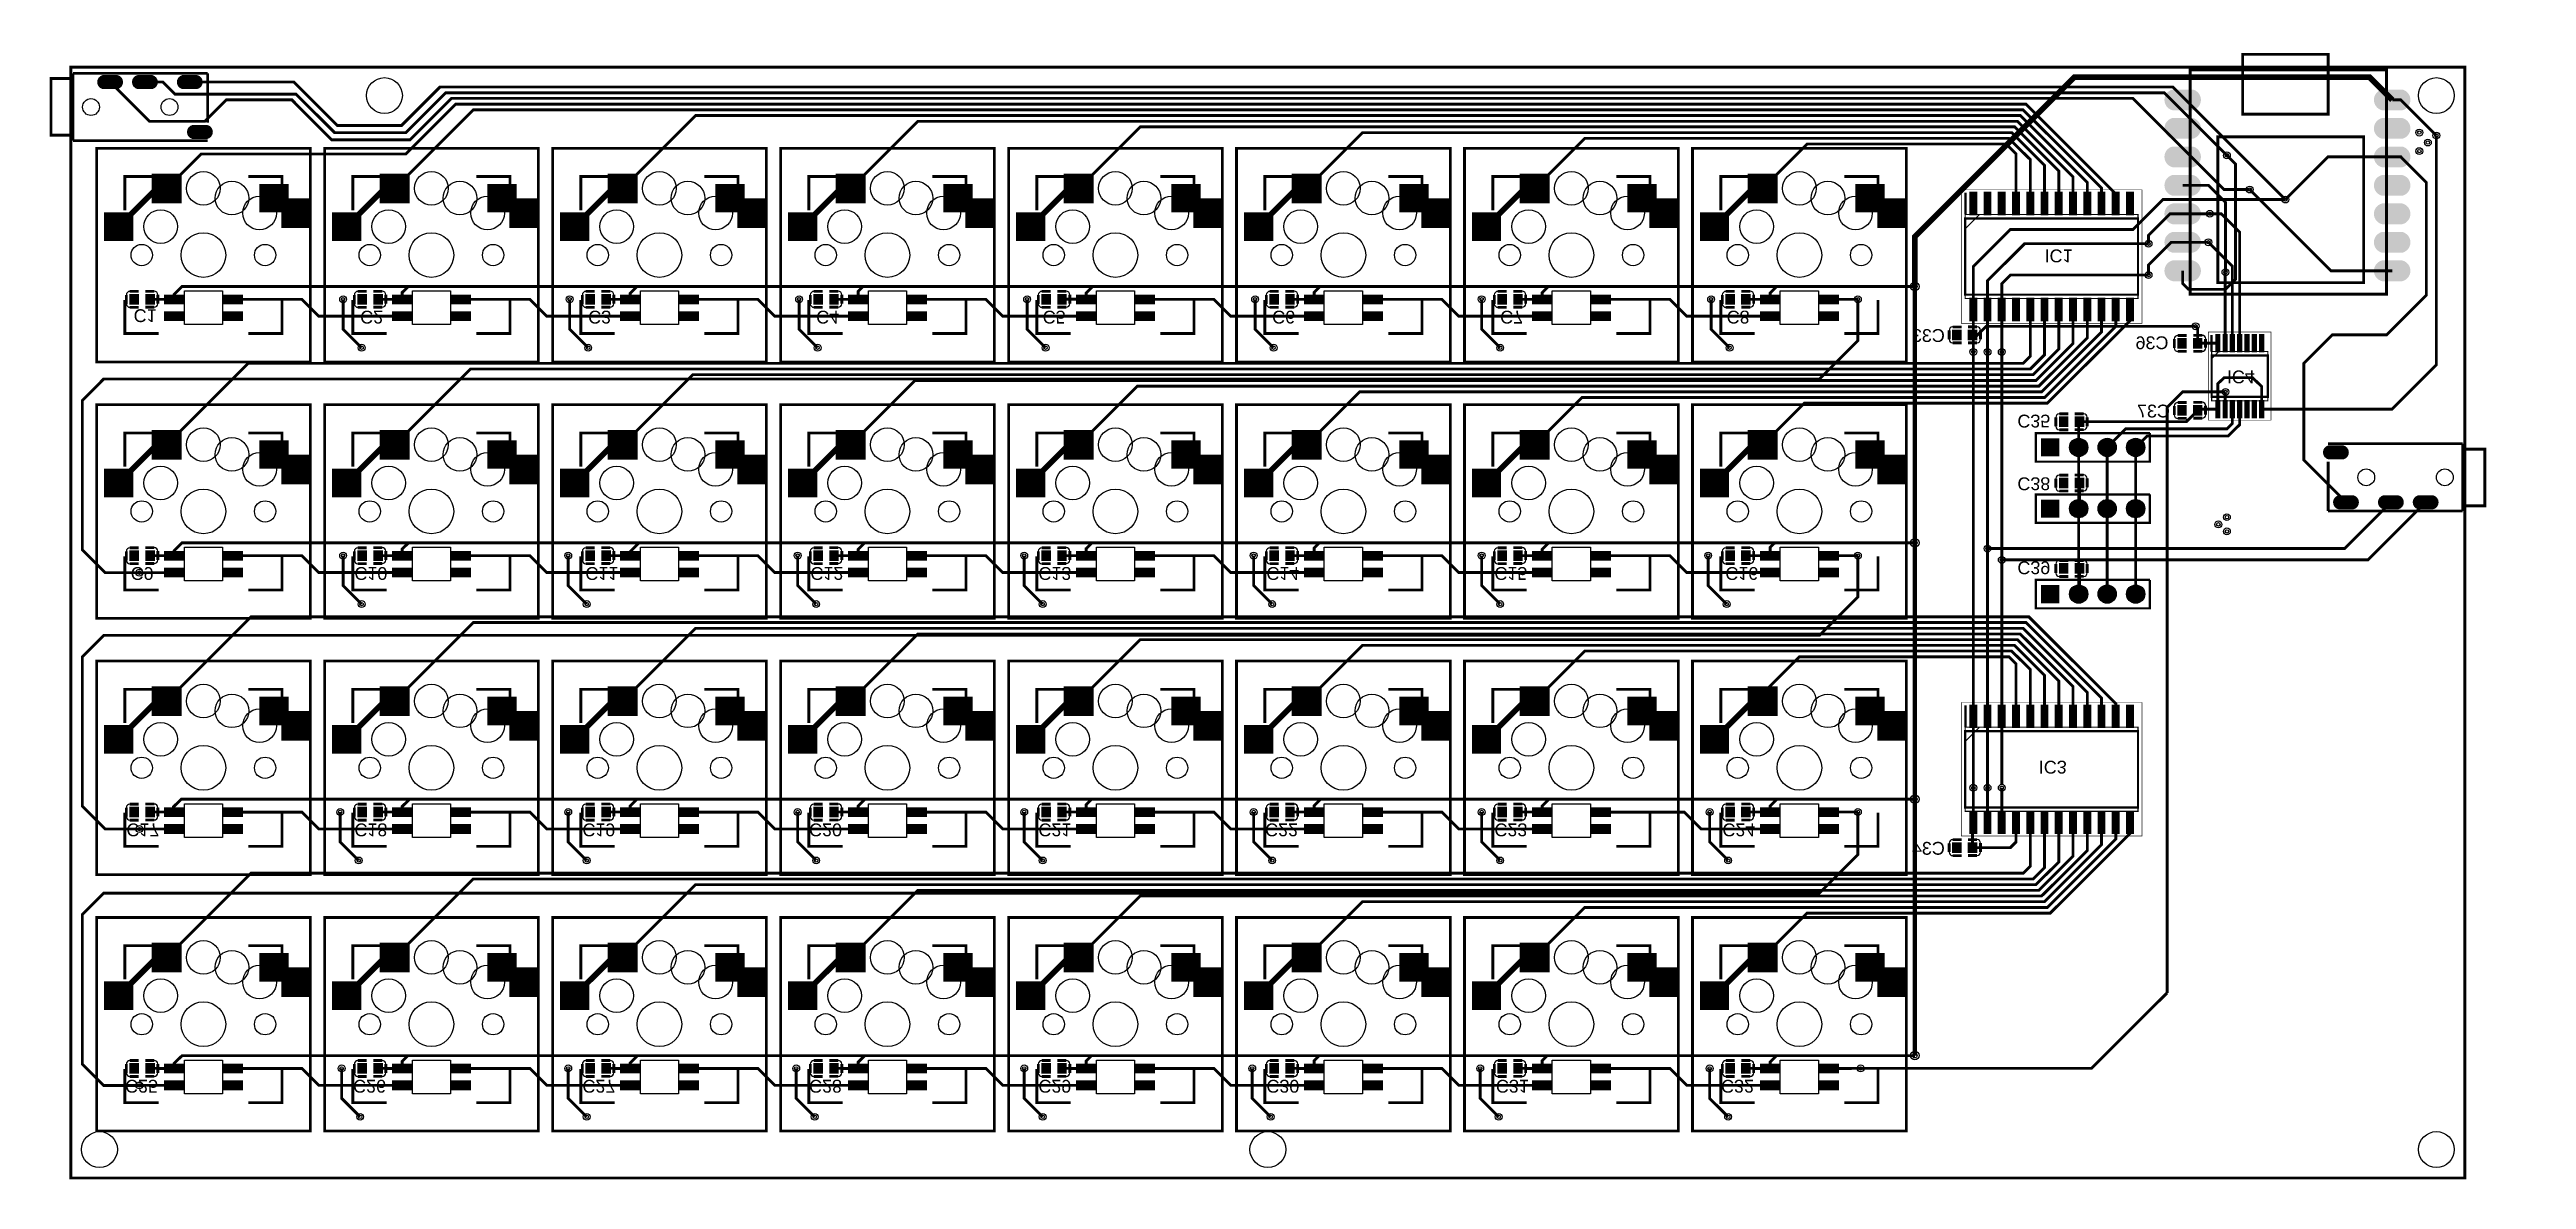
# Model space of a CAD drawing. Header units: millimetres. Extents: x -2 to 219, y 0 to 101.
import ezdxf

# ---------------------------------------------------------------- set-up
doc = ezdxf.new("R2010")
doc.units = ezdxf.units.MM
for name, color, linetype, true_color in [('BoardOutLine', 7, 'Continuous', 0xff00ff), ('BottomLayer', 7, 'Continuous', 0x0000ff), ('BottomPasteMaskLayer', 7, 'Continuous', 0x800000), ('BottomSilkLayer', 7, 'Continuous', 0x66cc33), ('BottomSolderMaskLayer', 7, 'Continuous', 0xaa00ff), ('Document', 7, 'Continuous', 0xffffff), ('Hole', 7, 'Continuous', 0x222222), ('Multi-Layer', 7, 'Continuous', 0xc0c0c0), ('TopLayer', 7, 'Continuous', 0xff0000), ('TopPasteMaskLayer', 7, 'Continuous', 0x808080), ('TopSilkLayer', 7, 'Continuous', 0xffcc00), ('TopSolderMaskLayer', 7, 'Continuous', 0x800080)]:
    doc.layers.add(name, color=color, linetype=linetype, true_color=true_color)
doc.styles.get("Standard").update_dxf_attribs({"font": 'arial.ttf'})

msp = doc.modelspace()

# ---------------------------------------------------------------- texts
at = {"layer": 'BottomSilkLayer', "text_generation_flag": 2}
for s, p in [('IC1', (175.9, 82.8)), ('C1', (5.59, 77.47)), ('C2', (25.78, 77.34)), ('C3', (46.1, 77.34)), ('C4', (66.42, 77.34)), ('C5', (86.61, 77.34)), ('C6', (107.06, 77.34)), ('C7', (127.38, 77.34)), ('C8', (147.57, 77.34)), ('IC4', (192.15, 72.01)), ('C35', (173.48, 68.07)), ('C38', (173.48, 62.48)), ('C9', (5.33, 54.48)), ('C10', (25.27, 54.48)), ('C11', (45.85, 54.48)), ('C12', (65.91, 54.48)), ('C13', (86.23, 54.48)), ('C14', (106.55, 54.48)), ('C15', (126.87, 54.48)), ('C16', (147.45, 54.48)), ('C39', (173.48, 54.99)), ('IC3', (175.39, 37.21)), ('C17', (4.95, 31.62)), ('C18', (25.27, 31.62)), ('C19', (45.59, 31.62)), ('C20', (65.79, 31.62)), ('C21', (86.23, 31.62)), ('C22', (106.43, 31.62)), ('C23', (126.87, 31.62)), ('C24', (147.19, 31.62)), ('C25', (4.83, 8.76)), ('C26', (25.15, 8.76)), ('C27', (45.59, 8.76)), ('C28', (65.79, 8.76)), ('C29', (86.23, 8.76)), ('C30', (106.55, 8.76)), ('C31', (127, 8.76)), ('C32', (147.07, 8.76))]:
    msp.add_text(s, height=1.143, rotation=180, dxfattribs=at).set_placement(p)
for s, p in [('C33', (167.01, 74.55)), ('C36', (186.94, 73.91)), ('C37', (187.07, 67.82)), ('C34', (167.01, 28.83))]:
    msp.add_text(s, height=1.143, dxfattribs=at).set_placement(p)

# ---------------------------------------------------------------- hatches: boundary and pattern name
at = {"layer": 'BottomLayer'}
for points in [[(7.24, 89.55), (9.84, 89.55), (9.84, 86.95), (7.24, 86.95)], [(16.83, 88.63), (19.38, 88.63), (19.38, 86.13), (16.83, 86.13)], [(27.56, 89.55), (30.16, 89.55), (30.16, 86.95), (27.56, 86.95)], [(37.15, 88.63), (39.7, 88.63), (39.7, 86.13), (37.15, 86.13)], [(47.88, 89.55), (50.48, 89.55), (50.48, 86.95), (47.88, 86.95)], [(57.47, 88.63), (60.02, 88.63), (60.02, 86.13), (57.47, 86.13)], [(68.2, 89.55), (70.8, 89.55), (70.8, 86.95), (68.2, 86.95)], [(77.79, 88.63), (80.34, 88.63), (80.34, 86.13), (77.79, 86.13)], [(88.52, 89.55), (91.12, 89.55), (91.12, 86.95), (88.52, 86.95)], [(98.11, 88.63), (100.66, 88.63), (100.66, 86.13), (98.11, 86.13)], [(108.84, 89.55), (111.44, 89.55), (111.44, 86.95), (108.84, 86.95)], [(118.43, 88.63), (120.98, 88.63), (120.98, 86.13), (118.43, 86.13)], [(129.16, 89.55), (131.76, 89.55), (131.76, 86.95), (129.16, 86.95)], [(138.75, 88.63), (141.3, 88.63), (141.3, 86.13), (138.75, 86.13)], [(149.48, 89.55), (152.08, 89.55), (152.08, 86.95), (149.48, 86.95)], [(159.07, 88.63), (161.62, 88.63), (161.62, 86.13), (159.07, 86.13)], [(18.79, 87.35), (21.39, 87.35), (21.39, 84.75), (18.79, 84.75)], [(39.11, 87.35), (41.71, 87.35), (41.71, 84.75), (39.11, 84.75)], [(59.43, 87.35), (62.03, 87.35), (62.03, 84.75), (59.43, 84.75)], [(79.75, 87.35), (82.35, 87.35), (82.35, 84.75), (79.75, 84.75)], [(100.07, 87.35), (102.67, 87.35), (102.67, 84.75), (100.07, 84.75)], [(120.39, 87.35), (122.99, 87.35), (122.99, 84.75), (120.39, 84.75)], [(140.71, 87.35), (143.31, 87.35), (143.31, 84.75), (140.71, 84.75)], [(161.03, 87.35), (163.63, 87.35), (163.63, 84.75), (161.03, 84.75)], [(169.2, 87.87), (169.2, 85.92), (169.9, 85.92), (169.9, 87.87)], [(170.47, 87.87), (170.47, 85.92), (171.17, 85.92), (171.17, 87.87)], [(171.74, 87.87), (171.74, 85.92), (172.44, 85.92), (172.44, 87.87)], [(173.01, 87.87), (173.01, 85.92), (173.71, 85.92), (173.71, 87.87)], [(174.28, 87.87), (174.28, 85.92), (174.98, 85.92), (174.98, 87.87)], [(175.55, 87.87), (175.55, 85.92), (176.25, 85.92), (176.25, 87.87)], [(176.82, 87.87), (176.82, 85.92), (177.52, 85.92), (177.52, 87.87)], [(178.09, 87.87), (178.09, 85.92), (178.79, 85.92), (178.79, 87.87)], [(179.36, 87.87), (179.36, 85.92), (180.06, 85.92), (180.06, 87.87)], [(180.63, 87.87), (180.63, 85.92), (181.33, 85.92), (181.33, 87.87)], [(181.9, 87.87), (181.9, 85.92), (182.6, 85.92), (182.6, 87.87)], [(183.17, 87.87), (183.17, 85.92), (183.87, 85.92), (183.87, 87.87)], [(2.98, 86.09), (5.53, 86.09), (5.53, 83.59), (2.98, 83.59)], [(23.3, 86.09), (25.85, 86.09), (25.85, 83.59), (23.3, 83.59)], [(43.62, 86.09), (46.17, 86.09), (46.17, 83.59), (43.62, 83.59)], [(63.94, 86.09), (66.49, 86.09), (66.49, 83.59), (63.94, 83.59)], [(84.26, 86.09), (86.81, 86.09), (86.81, 83.59), (84.26, 83.59)], [(104.58, 86.09), (107.13, 86.09), (107.13, 83.59), (104.58, 83.59)], [(124.9, 86.09), (127.45, 86.09), (127.45, 83.59), (124.9, 83.59)], [(145.22, 86.09), (147.77, 86.09), (147.77, 83.59), (145.22, 83.59)], [(5.25, 77.91), (6.05, 77.91), (6.05, 78.81), (5.25, 78.81)], [(6.65, 77.91), (7.45, 77.91), (7.45, 78.81), (6.65, 78.81)], [(8.31, 78.76), (10.11, 78.76), (10.11, 77.94), (8.31, 77.94)], [(13.51, 78.76), (15.31, 78.76), (15.31, 77.94), (13.51, 77.94)], [(25.57, 77.91), (26.37, 77.91), (26.37, 78.81), (25.57, 78.81)], [(26.97, 77.91), (27.77, 77.91), (27.77, 78.81), (26.97, 78.81)], [(28.63, 78.76), (30.43, 78.76), (30.43, 77.94), (28.63, 77.94)], [(33.83, 78.76), (35.63, 78.76), (35.63, 77.94), (33.83, 77.94)], [(45.89, 77.91), (46.69, 77.91), (46.69, 78.81), (45.89, 78.81)], [(47.29, 77.91), (48.09, 77.91), (48.09, 78.81), (47.29, 78.81)], [(48.95, 78.76), (50.75, 78.76), (50.75, 77.94), (48.95, 77.94)], [(54.15, 78.76), (55.95, 78.76), (55.95, 77.94), (54.15, 77.94)], [(66.21, 77.91), (67.01, 77.91), (67.01, 78.81), (66.21, 78.81)], [(67.61, 77.91), (68.41, 77.91), (68.41, 78.81), (67.61, 78.81)], [(69.27, 78.76), (71.07, 78.76), (71.07, 77.94), (69.27, 77.94)], [(74.47, 78.76), (76.27, 78.76), (76.27, 77.94), (74.47, 77.94)], [(86.53, 77.91), (87.33, 77.91), (87.33, 78.81), (86.53, 78.81)], [(87.93, 77.91), (88.73, 77.91), (88.73, 78.81), (87.93, 78.81)], [(89.59, 78.76), (91.39, 78.76), (91.39, 77.94), (89.59, 77.94)], [(94.79, 78.76), (96.59, 78.76), (96.59, 77.94), (94.79, 77.94)], [(106.85, 77.91), (107.65, 77.91), (107.65, 78.81), (106.85, 78.81)], [(108.25, 77.91), (109.05, 77.91), (109.05, 78.81), (108.25, 78.81)], [(109.91, 78.76), (111.71, 78.76), (111.71, 77.94), (109.91, 77.94)], [(115.11, 78.76), (116.91, 78.76), (116.91, 77.94), (115.11, 77.94)], [(127.17, 77.91), (127.97, 77.91), (127.97, 78.81), (127.17, 78.81)], [(128.57, 77.91), (129.37, 77.91), (129.37, 78.81), (128.57, 78.81)], [(130.23, 78.76), (132.03, 78.76), (132.03, 77.94), (130.23, 77.94)], [(135.43, 78.76), (137.23, 78.76), (137.23, 77.94), (135.43, 77.94)], [(147.49, 77.91), (148.29, 77.91), (148.29, 78.81), (147.49, 78.81)], [(148.89, 77.91), (149.69, 77.91), (149.69, 78.81), (148.89, 78.81)], [(150.55, 78.76), (152.35, 78.76), (152.35, 77.94), (150.55, 77.94)], [(155.75, 78.76), (157.55, 78.76), (157.55, 77.94), (155.75, 77.94)], [(169.2, 78.42), (169.2, 76.47), (169.9, 76.47), (169.9, 78.42)], [(170.47, 78.42), (170.47, 76.47), (171.17, 76.47), (171.17, 78.42)], [(171.74, 78.42), (171.74, 76.47), (172.44, 76.47), (172.44, 78.42)], [(173.01, 78.42), (173.01, 76.47), (173.71, 76.47), (173.71, 78.42)], [(174.28, 78.42), (174.28, 76.47), (174.98, 76.47), (174.98, 78.42)], [(175.55, 78.42), (175.55, 76.47), (176.25, 76.47), (176.25, 78.42)], [(176.82, 78.42), (176.82, 76.47), (177.52, 76.47), (177.52, 78.42)], [(178.09, 78.42), (178.09, 76.47), (178.79, 76.47), (178.79, 78.42)], [(179.36, 78.42), (179.36, 76.47), (180.06, 76.47), (180.06, 78.42)], [(180.63, 78.42), (180.63, 76.47), (181.33, 76.47), (181.33, 78.42)], [(181.9, 78.42), (181.9, 76.47), (182.6, 76.47), (182.6, 78.42)], [(183.17, 78.42), (183.17, 76.47), (183.87, 76.47), (183.87, 78.42)], [(8.31, 77.26), (10.11, 77.26), (10.11, 76.44), (8.31, 76.44)], [(13.51, 77.26), (15.31, 77.26), (15.31, 76.44), (13.51, 76.44)], [(28.63, 77.26), (30.43, 77.26), (30.43, 76.44), (28.63, 76.44)], [(33.83, 77.26), (35.63, 77.26), (35.63, 76.44), (33.83, 76.44)], [(48.95, 77.26), (50.75, 77.26), (50.75, 76.44), (48.95, 76.44)], [(54.15, 77.26), (55.95, 77.26), (55.95, 76.44), (54.15, 76.44)], [(69.27, 77.26), (71.07, 77.26), (71.07, 76.44), (69.27, 76.44)], [(74.47, 77.26), (76.27, 77.26), (76.27, 76.44), (74.47, 76.44)], [(89.59, 77.26), (91.39, 77.26), (91.39, 76.44), (89.59, 76.44)], [(94.79, 77.26), (96.59, 77.26), (96.59, 76.44), (94.79, 76.44)], [(109.91, 77.26), (111.71, 77.26), (111.71, 76.44), (109.91, 76.44)], [(115.11, 77.26), (116.91, 77.26), (116.91, 76.44), (115.11, 76.44)], [(130.23, 77.26), (132.03, 77.26), (132.03, 76.44), (130.23, 76.44)], [(135.43, 77.26), (137.23, 77.26), (137.23, 76.44), (135.43, 76.44)], [(150.55, 77.26), (152.35, 77.26), (152.35, 76.44), (150.55, 76.44)], [(155.75, 77.26), (157.55, 77.26), (157.55, 76.44), (155.75, 76.44)], [(168.48, 75.63), (167.68, 75.63), (167.68, 74.73), (168.48, 74.73)], [(169.88, 75.63), (169.08, 75.63), (169.08, 74.73), (169.88, 74.73)], [(191.12, 75.18), (191.12, 73.7), (191.57, 73.7), (191.57, 75.18)], [(191.77, 75.18), (191.77, 73.7), (192.22, 73.7), (192.22, 75.18)], [(192.42, 75.18), (192.42, 73.7), (192.87, 73.7), (192.87, 75.18)], [(193.07, 75.18), (193.07, 73.7), (193.52, 73.7), (193.52, 75.18)], [(193.72, 75.18), (193.72, 73.7), (194.17, 73.7), (194.17, 75.18)], [(194.37, 75.18), (194.37, 73.7), (194.82, 73.7), (194.82, 75.18)], [(195.02, 75.18), (195.02, 73.7), (195.47, 73.7), (195.47, 75.18)], [(188.55, 74.87), (187.75, 74.87), (187.75, 73.97), (188.55, 73.97)], [(189.95, 74.87), (189.15, 74.87), (189.15, 73.97), (189.95, 73.97)], [(188.55, 68.9), (187.75, 68.9), (187.75, 68), (188.55, 68)], [(189.95, 68.9), (189.15, 68.9), (189.15, 68), (189.95, 68)], [(191.12, 69.3), (191.12, 67.83), (191.57, 67.83), (191.57, 69.3)], [(191.77, 69.3), (191.77, 67.83), (192.22, 67.83), (192.22, 69.3)], [(192.42, 69.3), (192.42, 67.83), (192.87, 67.83), (192.87, 69.3)], [(193.07, 69.3), (193.07, 67.83), (193.52, 67.83), (193.52, 69.3)], [(193.72, 69.3), (193.72, 67.83), (194.17, 67.83), (194.17, 69.3)], [(194.37, 69.3), (194.37, 67.83), (194.82, 67.83), (194.82, 69.3)], [(195.02, 69.3), (195.02, 67.83), (195.47, 67.83), (195.47, 69.3)], [(7.24, 66.69), (9.84, 66.69), (9.84, 64.09), (7.24, 64.09)], [(27.56, 66.69), (30.16, 66.69), (30.16, 64.09), (27.56, 64.09)], [(47.88, 66.69), (50.48, 66.69), (50.48, 64.09), (47.88, 64.09)], [(68.2, 66.69), (70.8, 66.69), (70.8, 64.09), (68.2, 64.09)], [(88.52, 66.69), (91.12, 66.69), (91.12, 64.09), (88.52, 64.09)], [(108.84, 66.69), (111.44, 66.69), (111.44, 64.09), (108.84, 64.09)], [(129.16, 66.69), (131.76, 66.69), (131.76, 64.09), (129.16, 64.09)], [(149.48, 66.69), (152.08, 66.69), (152.08, 64.09), (149.48, 64.09)], [(177.21, 66.99), (178.01, 66.99), (178.01, 67.89), (177.21, 67.89)], [(178.61, 66.99), (179.41, 66.99), (179.41, 67.89), (178.61, 67.89)], [(16.83, 65.77), (19.38, 65.77), (19.38, 63.27), (16.83, 63.27)], [(18.79, 64.49), (21.39, 64.49), (21.39, 61.89), (18.79, 61.89)], [(37.15, 65.77), (39.7, 65.77), (39.7, 63.27), (37.15, 63.27)], [(39.11, 64.49), (41.71, 64.49), (41.71, 61.89), (39.11, 61.89)], [(57.47, 65.77), (60.02, 65.77), (60.02, 63.27), (57.47, 63.27)], [(59.43, 64.49), (62.03, 64.49), (62.03, 61.89), (59.43, 61.89)], [(77.79, 65.77), (80.34, 65.77), (80.34, 63.27), (77.79, 63.27)], [(79.75, 64.49), (82.35, 64.49), (82.35, 61.89), (79.75, 61.89)], [(98.11, 65.77), (100.66, 65.77), (100.66, 63.27), (98.11, 63.27)], [(100.07, 64.49), (102.67, 64.49), (102.67, 61.89), (100.07, 61.89)], [(118.43, 65.77), (120.98, 65.77), (120.98, 63.27), (118.43, 63.27)], [(120.39, 64.49), (122.99, 64.49), (122.99, 61.89), (120.39, 61.89)], [(138.75, 65.77), (141.3, 65.77), (141.3, 63.27), (138.75, 63.27)], [(140.71, 64.49), (143.31, 64.49), (143.31, 61.89), (140.71, 61.89)], [(159.07, 65.77), (161.62, 65.77), (161.62, 63.27), (159.07, 63.27)], [(161.03, 64.49), (163.63, 64.49), (163.63, 61.89), (161.03, 61.89)], [(2.98, 63.23), (5.53, 63.23), (5.53, 60.73), (2.98, 60.73)], [(23.3, 63.23), (25.85, 63.23), (25.85, 60.73), (23.3, 60.73)], [(43.62, 63.23), (46.17, 63.23), (46.17, 60.73), (43.62, 60.73)], [(63.94, 63.23), (66.49, 63.23), (66.49, 60.73), (63.94, 60.73)], [(84.26, 63.23), (86.81, 63.23), (86.81, 60.73), (84.26, 60.73)], [(104.58, 63.23), (107.13, 63.23), (107.13, 60.73), (104.58, 60.73)], [(124.9, 63.23), (127.45, 63.23), (127.45, 60.73), (124.9, 60.73)], [(145.22, 63.23), (147.77, 63.23), (147.77, 60.73), (145.22, 60.73)], [(177.21, 61.53), (178.01, 61.53), (178.01, 62.43), (177.21, 62.43)], [(178.61, 61.53), (179.41, 61.53), (179.41, 62.43), (178.61, 62.43)], [(5.25, 55.05), (6.05, 55.05), (6.05, 55.95), (5.25, 55.95)], [(6.65, 55.05), (7.45, 55.05), (7.45, 55.95), (6.65, 55.95)], [(8.31, 55.9), (10.11, 55.9), (10.11, 55.08), (8.31, 55.08)], [(13.51, 55.9), (15.31, 55.9), (15.31, 55.08), (13.51, 55.08)], [(25.57, 55.05), (26.37, 55.05), (26.37, 55.95), (25.57, 55.95)], [(26.97, 55.05), (27.77, 55.05), (27.77, 55.95), (26.97, 55.95)], [(28.63, 55.9), (30.43, 55.9), (30.43, 55.08), (28.63, 55.08)], [(33.83, 55.9), (35.63, 55.9), (35.63, 55.08), (33.83, 55.08)], [(45.89, 55.05), (46.69, 55.05), (46.69, 55.95), (45.89, 55.95)], [(47.29, 55.05), (48.09, 55.05), (48.09, 55.95), (47.29, 55.95)], [(48.95, 55.9), (50.75, 55.9), (50.75, 55.08), (48.95, 55.08)], [(54.15, 55.9), (55.95, 55.9), (55.95, 55.08), (54.15, 55.08)], [(66.21, 55.05), (67.01, 55.05), (67.01, 55.95), (66.21, 55.95)], [(67.61, 55.05), (68.41, 55.05), (68.41, 55.95), (67.61, 55.95)], [(69.27, 55.9), (71.07, 55.9), (71.07, 55.08), (69.27, 55.08)], [(74.47, 55.9), (76.27, 55.9), (76.27, 55.08), (74.47, 55.08)], [(86.53, 55.05), (87.33, 55.05), (87.33, 55.95), (86.53, 55.95)], [(87.93, 55.05), (88.73, 55.05), (88.73, 55.95), (87.93, 55.95)], [(89.59, 55.9), (91.39, 55.9), (91.39, 55.08), (89.59, 55.08)], [(94.79, 55.9), (96.59, 55.9), (96.59, 55.08), (94.79, 55.08)], [(106.85, 55.05), (107.65, 55.05), (107.65, 55.95), (106.85, 55.95)], [(108.25, 55.05), (109.05, 55.05), (109.05, 55.95), (108.25, 55.95)], [(109.91, 55.9), (111.71, 55.9), (111.71, 55.08), (109.91, 55.08)], [(115.11, 55.9), (116.91, 55.9), (116.91, 55.08), (115.11, 55.08)], [(127.17, 55.05), (127.97, 55.05), (127.97, 55.95), (127.17, 55.95)], [(128.57, 55.05), (129.37, 55.05), (129.37, 55.95), (128.57, 55.95)], [(130.23, 55.9), (132.03, 55.9), (132.03, 55.08), (130.23, 55.08)], [(135.43, 55.9), (137.23, 55.9), (137.23, 55.08), (135.43, 55.08)], [(147.49, 55.05), (148.29, 55.05), (148.29, 55.95), (147.49, 55.95)], [(148.89, 55.05), (149.69, 55.05), (149.69, 55.95), (148.89, 55.95)], [(150.55, 55.9), (152.35, 55.9), (152.35, 55.08), (150.55, 55.08)], [(155.75, 55.9), (157.55, 55.9), (157.55, 55.08), (155.75, 55.08)], [(8.31, 54.4), (10.11, 54.4), (10.11, 53.58), (8.31, 53.58)], [(13.51, 54.4), (15.31, 54.4), (15.31, 53.58), (13.51, 53.58)], [(28.63, 54.4), (30.43, 54.4), (30.43, 53.58), (28.63, 53.58)], [(33.83, 54.4), (35.63, 54.4), (35.63, 53.58), (33.83, 53.58)], [(48.95, 54.4), (50.75, 54.4), (50.75, 53.58), (48.95, 53.58)], [(54.15, 54.4), (55.95, 54.4), (55.95, 53.58), (54.15, 53.58)], [(69.27, 54.4), (71.07, 54.4), (71.07, 53.58), (69.27, 53.58)], [(74.47, 54.4), (76.27, 54.4), (76.27, 53.58), (74.47, 53.58)], [(89.59, 54.4), (91.39, 54.4), (91.39, 53.58), (89.59, 53.58)], [(94.79, 54.4), (96.59, 54.4), (96.59, 53.58), (94.79, 53.58)], [(109.91, 54.4), (111.71, 54.4), (111.71, 53.58), (109.91, 53.58)], [(115.11, 54.4), (116.91, 54.4), (116.91, 53.58), (115.11, 53.58)], [(130.23, 54.4), (132.03, 54.4), (132.03, 53.58), (130.23, 53.58)], [(135.43, 54.4), (137.23, 54.4), (137.23, 53.58), (135.43, 53.58)], [(150.55, 54.4), (152.35, 54.4), (152.35, 53.58), (150.55, 53.58)], [(155.75, 54.4), (157.55, 54.4), (157.55, 53.58), (155.75, 53.58)], [(177.21, 53.91), (178.01, 53.91), (178.01, 54.81), (177.21, 54.81)], [(178.61, 53.91), (179.41, 53.91), (179.41, 54.81), (178.61, 54.81)], [(7.24, 43.83), (9.84, 43.83), (9.84, 41.23), (7.24, 41.23)], [(16.83, 42.91), (19.38, 42.91), (19.38, 40.41), (16.83, 40.41)], [(27.56, 43.83), (30.16, 43.83), (30.16, 41.23), (27.56, 41.23)], [(37.15, 42.91), (39.7, 42.91), (39.7, 40.41), (37.15, 40.41)], [(47.88, 43.83), (50.48, 43.83), (50.48, 41.23), (47.88, 41.23)], [(57.47, 42.91), (60.02, 42.91), (60.02, 40.41), (57.47, 40.41)], [(68.2, 43.83), (70.8, 43.83), (70.8, 41.23), (68.2, 41.23)], [(77.79, 42.91), (80.34, 42.91), (80.34, 40.41), (77.79, 40.41)], [(88.52, 43.83), (91.12, 43.83), (91.12, 41.23), (88.52, 41.23)], [(98.11, 42.91), (100.66, 42.91), (100.66, 40.41), (98.11, 40.41)], [(108.84, 43.83), (111.44, 43.83), (111.44, 41.23), (108.84, 41.23)], [(118.43, 42.91), (120.98, 42.91), (120.98, 40.41), (118.43, 40.41)], [(129.16, 43.83), (131.76, 43.83), (131.76, 41.23), (129.16, 41.23)], [(138.75, 42.91), (141.3, 42.91), (141.3, 40.41), (138.75, 40.41)], [(149.48, 43.83), (152.08, 43.83), (152.08, 41.23), (149.48, 41.23)], [(159.07, 42.91), (161.62, 42.91), (161.62, 40.41), (159.07, 40.41)], [(169.2, 42.15), (169.2, 40.2), (169.9, 40.2), (169.9, 42.15)], [(170.47, 42.15), (170.47, 40.2), (171.17, 40.2), (171.17, 42.15)], [(171.74, 42.15), (171.74, 40.2), (172.44, 40.2), (172.44, 42.15)], [(173.01, 42.15), (173.01, 40.2), (173.71, 40.2), (173.71, 42.15)], [(174.28, 42.15), (174.28, 40.2), (174.98, 40.2), (174.98, 42.15)], [(175.55, 42.15), (175.55, 40.2), (176.25, 40.2), (176.25, 42.15)], [(176.82, 42.15), (176.82, 40.2), (177.52, 40.2), (177.52, 42.15)], [(178.09, 42.15), (178.09, 40.2), (178.79, 40.2), (178.79, 42.15)], [(179.36, 42.15), (179.36, 40.2), (180.06, 40.2), (180.06, 42.15)], [(180.63, 42.15), (180.63, 40.2), (181.33, 40.2), (181.33, 42.15)], [(181.9, 42.15), (181.9, 40.2), (182.6, 40.2), (182.6, 42.15)], [(183.17, 42.15), (183.17, 40.2), (183.87, 40.2), (183.87, 42.15)], [(2.98, 40.37), (5.53, 40.37), (5.53, 37.87), (2.98, 37.87)], [(18.79, 41.63), (21.39, 41.63), (21.39, 39.03), (18.79, 39.03)], [(23.3, 40.37), (25.85, 40.37), (25.85, 37.87), (23.3, 37.87)], [(39.11, 41.63), (41.71, 41.63), (41.71, 39.03), (39.11, 39.03)], [(43.62, 40.37), (46.17, 40.37), (46.17, 37.87), (43.62, 37.87)], [(59.43, 41.63), (62.03, 41.63), (62.03, 39.03), (59.43, 39.03)], [(63.94, 40.37), (66.49, 40.37), (66.49, 37.87), (63.94, 37.87)], [(79.75, 41.63), (82.35, 41.63), (82.35, 39.03), (79.75, 39.03)], [(84.26, 40.37), (86.81, 40.37), (86.81, 37.87), (84.26, 37.87)], [(100.07, 41.63), (102.67, 41.63), (102.67, 39.03), (100.07, 39.03)], [(104.58, 40.37), (107.13, 40.37), (107.13, 37.87), (104.58, 37.87)], [(120.39, 41.63), (122.99, 41.63), (122.99, 39.03), (120.39, 39.03)], [(124.9, 40.37), (127.45, 40.37), (127.45, 37.87), (124.9, 37.87)], [(140.71, 41.63), (143.31, 41.63), (143.31, 39.03), (140.71, 39.03)], [(145.22, 40.37), (147.77, 40.37), (147.77, 37.87), (145.22, 37.87)], [(161.03, 41.63), (163.63, 41.63), (163.63, 39.03), (161.03, 39.03)], [(5.25, 32.19), (6.05, 32.19), (6.05, 33.09), (5.25, 33.09)], [(6.65, 32.19), (7.45, 32.19), (7.45, 33.09), (6.65, 33.09)], [(8.31, 33.04), (10.11, 33.04), (10.11, 32.22), (8.31, 32.22)], [(8.31, 31.54), (10.11, 31.54), (10.11, 30.72), (8.31, 30.72)], [(13.51, 33.04), (15.31, 33.04), (15.31, 32.22), (13.51, 32.22)], [(13.51, 31.54), (15.31, 31.54), (15.31, 30.72), (13.51, 30.72)], [(25.57, 32.19), (26.37, 32.19), (26.37, 33.09), (25.57, 33.09)], [(26.97, 32.19), (27.77, 32.19), (27.77, 33.09), (26.97, 33.09)], [(28.63, 33.04), (30.43, 33.04), (30.43, 32.22), (28.63, 32.22)], [(28.63, 31.54), (30.43, 31.54), (30.43, 30.72), (28.63, 30.72)], [(33.83, 33.04), (35.63, 33.04), (35.63, 32.22), (33.83, 32.22)], [(33.83, 31.54), (35.63, 31.54), (35.63, 30.72), (33.83, 30.72)], [(45.89, 32.19), (46.69, 32.19), (46.69, 33.09), (45.89, 33.09)], [(47.29, 32.19), (48.09, 32.19), (48.09, 33.09), (47.29, 33.09)], [(48.95, 33.04), (50.75, 33.04), (50.75, 32.22), (48.95, 32.22)], [(48.95, 31.54), (50.75, 31.54), (50.75, 30.72), (48.95, 30.72)], [(54.15, 33.04), (55.95, 33.04), (55.95, 32.22), (54.15, 32.22)], [(54.15, 31.54), (55.95, 31.54), (55.95, 30.72), (54.15, 30.72)], [(66.21, 32.19), (67.01, 32.19), (67.01, 33.09), (66.21, 33.09)], [(67.61, 32.19), (68.41, 32.19), (68.41, 33.09), (67.61, 33.09)], [(69.27, 33.04), (71.07, 33.04), (71.07, 32.22), (69.27, 32.22)], [(69.27, 31.54), (71.07, 31.54), (71.07, 30.72), (69.27, 30.72)], [(74.47, 33.04), (76.27, 33.04), (76.27, 32.22), (74.47, 32.22)], [(74.47, 31.54), (76.27, 31.54), (76.27, 30.72), (74.47, 30.72)], [(86.53, 32.19), (87.33, 32.19), (87.33, 33.09), (86.53, 33.09)], [(87.93, 32.19), (88.73, 32.19), (88.73, 33.09), (87.93, 33.09)], [(89.59, 33.04), (91.39, 33.04), (91.39, 32.22), (89.59, 32.22)], [(89.59, 31.54), (91.39, 31.54), (91.39, 30.72), (89.59, 30.72)], [(94.79, 33.04), (96.59, 33.04), (96.59, 32.22), (94.79, 32.22)], [(94.79, 31.54), (96.59, 31.54), (96.59, 30.72), (94.79, 30.72)], [(106.85, 32.19), (107.65, 32.19), (107.65, 33.09), (106.85, 33.09)], [(108.25, 32.19), (109.05, 32.19), (109.05, 33.09), (108.25, 33.09)], [(109.91, 33.04), (111.71, 33.04), (111.71, 32.22), (109.91, 32.22)], [(109.91, 31.54), (111.71, 31.54), (111.71, 30.72), (109.91, 30.72)], [(115.11, 33.04), (116.91, 33.04), (116.91, 32.22), (115.11, 32.22)], [(115.11, 31.54), (116.91, 31.54), (116.91, 30.72), (115.11, 30.72)], [(127.17, 32.19), (127.97, 32.19), (127.97, 33.09), (127.17, 33.09)], [(128.57, 32.19), (129.37, 32.19), (129.37, 33.09), (128.57, 33.09)], [(130.23, 33.04), (132.03, 33.04), (132.03, 32.22), (130.23, 32.22)], [(130.23, 31.54), (132.03, 31.54), (132.03, 30.72), (130.23, 30.72)], [(135.43, 33.04), (137.23, 33.04), (137.23, 32.22), (135.43, 32.22)], [(135.43, 31.54), (137.23, 31.54), (137.23, 30.72), (135.43, 30.72)], [(147.49, 32.19), (148.29, 32.19), (148.29, 33.09), (147.49, 33.09)], [(148.89, 32.19), (149.69, 32.19), (149.69, 33.09), (148.89, 33.09)], [(150.55, 33.04), (152.35, 33.04), (152.35, 32.22), (150.55, 32.22)], [(150.55, 31.54), (152.35, 31.54), (152.35, 30.72), (150.55, 30.72)], [(155.75, 33.04), (157.55, 33.04), (157.55, 32.22), (155.75, 32.22)], [(155.75, 31.54), (157.55, 31.54), (157.55, 30.72), (155.75, 30.72)], [(169.2, 32.7), (169.2, 30.75), (169.9, 30.75), (169.9, 32.7)], [(170.47, 32.7), (170.47, 30.75), (171.17, 30.75), (171.17, 32.7)], [(171.74, 32.7), (171.74, 30.75), (172.44, 30.75), (172.44, 32.7)], [(173.01, 32.7), (173.01, 30.75), (173.71, 30.75), (173.71, 32.7)], [(174.28, 32.7), (174.28, 30.75), (174.98, 30.75), (174.98, 32.7)], [(175.55, 32.7), (175.55, 30.75), (176.25, 30.75), (176.25, 32.7)], [(176.82, 32.7), (176.82, 30.75), (177.52, 30.75), (177.52, 32.7)], [(178.09, 32.7), (178.09, 30.75), (178.79, 30.75), (178.79, 32.7)], [(179.36, 32.7), (179.36, 30.75), (180.06, 30.75), (180.06, 32.7)], [(180.63, 32.7), (180.63, 30.75), (181.33, 30.75), (181.33, 32.7)], [(181.9, 32.7), (181.9, 30.75), (182.6, 30.75), (182.6, 32.7)], [(183.17, 32.7), (183.17, 30.75), (183.87, 30.75), (183.87, 32.7)], [(168.48, 29.91), (167.68, 29.91), (167.68, 29.01), (168.48, 29.01)], [(169.88, 29.91), (169.08, 29.91), (169.08, 29.01), (169.88, 29.01)], [(7.24, 20.97), (9.84, 20.97), (9.84, 18.37), (7.24, 18.37)], [(16.83, 20.05), (19.38, 20.05), (19.38, 17.55), (16.83, 17.55)], [(27.56, 20.97), (30.16, 20.97), (30.16, 18.37), (27.56, 18.37)], [(37.15, 20.05), (39.7, 20.05), (39.7, 17.55), (37.15, 17.55)], [(47.88, 20.97), (50.48, 20.97), (50.48, 18.37), (47.88, 18.37)], [(57.47, 20.05), (60.02, 20.05), (60.02, 17.55), (57.47, 17.55)], [(68.2, 20.97), (70.8, 20.97), (70.8, 18.37), (68.2, 18.37)], [(77.79, 20.05), (80.34, 20.05), (80.34, 17.55), (77.79, 17.55)], [(88.52, 20.97), (91.12, 20.97), (91.12, 18.37), (88.52, 18.37)], [(98.11, 20.05), (100.66, 20.05), (100.66, 17.55), (98.11, 17.55)], [(108.84, 20.97), (111.44, 20.97), (111.44, 18.37), (108.84, 18.37)], [(118.43, 20.05), (120.98, 20.05), (120.98, 17.55), (118.43, 17.55)], [(129.16, 20.97), (131.76, 20.97), (131.76, 18.37), (129.16, 18.37)], [(138.75, 20.05), (141.3, 20.05), (141.3, 17.55), (138.75, 17.55)], [(149.48, 20.97), (152.08, 20.97), (152.08, 18.37), (149.48, 18.37)], [(159.07, 20.05), (161.62, 20.05), (161.62, 17.55), (159.07, 17.55)], [(18.79, 18.77), (21.39, 18.77), (21.39, 16.17), (18.79, 16.17)], [(39.11, 18.77), (41.71, 18.77), (41.71, 16.17), (39.11, 16.17)], [(59.43, 18.77), (62.03, 18.77), (62.03, 16.17), (59.43, 16.17)], [(79.75, 18.77), (82.35, 18.77), (82.35, 16.17), (79.75, 16.17)], [(100.07, 18.77), (102.67, 18.77), (102.67, 16.17), (100.07, 16.17)], [(120.39, 18.77), (122.99, 18.77), (122.99, 16.17), (120.39, 16.17)], [(140.71, 18.77), (143.31, 18.77), (143.31, 16.17), (140.71, 16.17)], [(161.03, 18.77), (163.63, 18.77), (163.63, 16.17), (161.03, 16.17)], [(2.98, 17.51), (5.53, 17.51), (5.53, 15.01), (2.98, 15.01)], [(23.3, 17.51), (25.85, 17.51), (25.85, 15.01), (23.3, 15.01)], [(43.62, 17.51), (46.17, 17.51), (46.17, 15.01), (43.62, 15.01)], [(63.94, 17.51), (66.49, 17.51), (66.49, 15.01), (63.94, 15.01)], [(84.26, 17.51), (86.81, 17.51), (86.81, 15.01), (84.26, 15.01)], [(104.58, 17.51), (107.13, 17.51), (107.13, 15.01), (104.58, 15.01)], [(124.9, 17.51), (127.45, 17.51), (127.45, 15.01), (124.9, 15.01)], [(145.22, 17.51), (147.77, 17.51), (147.77, 15.01), (145.22, 15.01)], [(5.25, 9.33), (6.05, 9.33), (6.05, 10.23), (5.25, 10.23)], [(6.65, 9.33), (7.45, 9.33), (7.45, 10.23), (6.65, 10.23)], [(8.31, 10.18), (10.11, 10.18), (10.11, 9.36), (8.31, 9.36)], [(13.51, 10.18), (15.31, 10.18), (15.31, 9.36), (13.51, 9.36)], [(25.57, 9.33), (26.37, 9.33), (26.37, 10.23), (25.57, 10.23)], [(26.97, 9.33), (27.77, 9.33), (27.77, 10.23), (26.97, 10.23)], [(28.63, 10.18), (30.43, 10.18), (30.43, 9.36), (28.63, 9.36)], [(33.83, 10.18), (35.63, 10.18), (35.63, 9.36), (33.83, 9.36)], [(45.89, 9.33), (46.69, 9.33), (46.69, 10.23), (45.89, 10.23)], [(47.29, 9.33), (48.09, 9.33), (48.09, 10.23), (47.29, 10.23)], [(48.95, 10.18), (50.75, 10.18), (50.75, 9.36), (48.95, 9.36)], [(54.15, 10.18), (55.95, 10.18), (55.95, 9.36), (54.15, 9.36)], [(66.21, 9.33), (67.01, 9.33), (67.01, 10.23), (66.21, 10.23)], [(67.61, 9.33), (68.41, 9.33), (68.41, 10.23), (67.61, 10.23)], [(69.27, 10.18), (71.07, 10.18), (71.07, 9.36), (69.27, 9.36)], [(74.47, 10.18), (76.27, 10.18), (76.27, 9.36), (74.47, 9.36)], [(86.53, 9.33), (87.33, 9.33), (87.33, 10.23), (86.53, 10.23)], [(87.93, 9.33), (88.73, 9.33), (88.73, 10.23), (87.93, 10.23)], [(89.59, 10.18), (91.39, 10.18), (91.39, 9.36), (89.59, 9.36)], [(94.79, 10.18), (96.59, 10.18), (96.59, 9.36), (94.79, 9.36)], [(106.85, 9.33), (107.65, 9.33), (107.65, 10.23), (106.85, 10.23)], [(108.25, 9.33), (109.05, 9.33), (109.05, 10.23), (108.25, 10.23)], [(109.91, 10.18), (111.71, 10.18), (111.71, 9.36), (109.91, 9.36)], [(115.11, 10.18), (116.91, 10.18), (116.91, 9.36), (115.11, 9.36)], [(127.17, 9.33), (127.97, 9.33), (127.97, 10.23), (127.17, 10.23)], [(128.57, 9.33), (129.37, 9.33), (129.37, 10.23), (128.57, 10.23)], [(130.23, 10.18), (132.03, 10.18), (132.03, 9.36), (130.23, 9.36)], [(135.43, 10.18), (137.23, 10.18), (137.23, 9.36), (135.43, 9.36)], [(147.49, 9.33), (148.29, 9.33), (148.29, 10.23), (147.49, 10.23)], [(148.89, 9.33), (149.69, 9.33), (149.69, 10.23), (148.89, 10.23)], [(150.55, 10.18), (152.35, 10.18), (152.35, 9.36), (150.55, 9.36)], [(155.75, 10.18), (157.55, 10.18), (157.55, 9.36), (155.75, 9.36)], [(8.31, 8.68), (10.11, 8.68), (10.11, 7.86), (8.31, 7.86)], [(13.51, 8.68), (15.31, 8.68), (15.31, 7.86), (13.51, 7.86)], [(28.63, 8.68), (30.43, 8.68), (30.43, 7.86), (28.63, 7.86)], [(33.83, 8.68), (35.63, 8.68), (35.63, 7.86), (33.83, 7.86)], [(48.95, 8.68), (50.75, 8.68), (50.75, 7.86), (48.95, 7.86)], [(54.15, 8.68), (55.95, 8.68), (55.95, 7.86), (54.15, 7.86)], [(69.27, 8.68), (71.07, 8.68), (71.07, 7.86), (69.27, 7.86)], [(74.47, 8.68), (76.27, 8.68), (76.27, 7.86), (74.47, 7.86)], [(89.59, 8.68), (91.39, 8.68), (91.39, 7.86), (89.59, 7.86)], [(94.79, 8.68), (96.59, 8.68), (96.59, 7.86), (94.79, 7.86)], [(109.91, 8.68), (111.71, 8.68), (111.71, 7.86), (109.91, 7.86)], [(115.11, 8.68), (116.91, 8.68), (116.91, 7.86), (115.11, 7.86)], [(130.23, 8.68), (132.03, 8.68), (132.03, 7.86), (130.23, 7.86)], [(135.43, 8.68), (137.23, 8.68), (137.23, 7.86), (135.43, 7.86)], [(150.55, 8.68), (152.35, 8.68), (152.35, 7.86), (150.55, 7.86)], [(155.75, 8.68), (157.55, 8.68), (157.55, 7.86), (155.75, 7.86)]]:
    msp.add_hatch(color=256, dxfattribs=at).paths.add_polyline_path(points)
at = {"layer": 'BottomPasteMaskLayer'}
for points in [[(7.24, 89.55), (9.84, 89.55), (9.84, 86.95), (7.24, 86.95)], [(16.83, 88.63), (19.38, 88.63), (19.38, 86.13), (16.83, 86.13)], [(27.56, 89.55), (30.16, 89.55), (30.16, 86.95), (27.56, 86.95)], [(37.15, 88.63), (39.7, 88.63), (39.7, 86.13), (37.15, 86.13)], [(47.88, 89.55), (50.48, 89.55), (50.48, 86.95), (47.88, 86.95)], [(57.47, 88.63), (60.02, 88.63), (60.02, 86.13), (57.47, 86.13)], [(68.2, 89.55), (70.8, 89.55), (70.8, 86.95), (68.2, 86.95)], [(77.79, 88.63), (80.34, 88.63), (80.34, 86.13), (77.79, 86.13)], [(88.52, 89.55), (91.12, 89.55), (91.12, 86.95), (88.52, 86.95)], [(98.11, 88.63), (100.66, 88.63), (100.66, 86.13), (98.11, 86.13)], [(108.84, 89.55), (111.44, 89.55), (111.44, 86.95), (108.84, 86.95)], [(118.43, 88.63), (120.98, 88.63), (120.98, 86.13), (118.43, 86.13)], [(129.16, 89.55), (131.76, 89.55), (131.76, 86.95), (129.16, 86.95)], [(138.75, 88.63), (141.3, 88.63), (141.3, 86.13), (138.75, 86.13)], [(149.48, 89.55), (152.08, 89.55), (152.08, 86.95), (149.48, 86.95)], [(159.07, 88.63), (161.62, 88.63), (161.62, 86.13), (159.07, 86.13)], [(18.79, 87.35), (21.39, 87.35), (21.39, 84.75), (18.79, 84.75)], [(39.11, 87.35), (41.71, 87.35), (41.71, 84.75), (39.11, 84.75)], [(59.43, 87.35), (62.03, 87.35), (62.03, 84.75), (59.43, 84.75)], [(79.75, 87.35), (82.35, 87.35), (82.35, 84.75), (79.75, 84.75)], [(100.07, 87.35), (102.67, 87.35), (102.67, 84.75), (100.07, 84.75)], [(120.39, 87.35), (122.99, 87.35), (122.99, 84.75), (120.39, 84.75)], [(140.71, 87.35), (143.31, 87.35), (143.31, 84.75), (140.71, 84.75)], [(161.03, 87.35), (163.63, 87.35), (163.63, 84.75), (161.03, 84.75)], [(169.2, 87.87), (169.2, 85.92), (169.9, 85.92), (169.9, 87.87)], [(170.47, 87.87), (170.47, 85.92), (171.17, 85.92), (171.17, 87.87)], [(171.74, 87.87), (171.74, 85.92), (172.44, 85.92), (172.44, 87.87)], [(173.01, 87.87), (173.01, 85.92), (173.71, 85.92), (173.71, 87.87)], [(174.28, 87.87), (174.28, 85.92), (174.98, 85.92), (174.98, 87.87)], [(175.55, 87.87), (175.55, 85.92), (176.25, 85.92), (176.25, 87.87)], [(176.82, 87.87), (176.82, 85.92), (177.52, 85.92), (177.52, 87.87)], [(178.09, 87.87), (178.09, 85.92), (178.79, 85.92), (178.79, 87.87)], [(179.36, 87.87), (179.36, 85.92), (180.06, 85.92), (180.06, 87.87)], [(180.63, 87.87), (180.63, 85.92), (181.33, 85.92), (181.33, 87.87)], [(181.9, 87.87), (181.9, 85.92), (182.6, 85.92), (182.6, 87.87)], [(183.17, 87.87), (183.17, 85.92), (183.87, 85.92), (183.87, 87.87)], [(2.98, 86.09), (5.53, 86.09), (5.53, 83.59), (2.98, 83.59)], [(23.3, 86.09), (25.85, 86.09), (25.85, 83.59), (23.3, 83.59)], [(43.62, 86.09), (46.17, 86.09), (46.17, 83.59), (43.62, 83.59)], [(63.94, 86.09), (66.49, 86.09), (66.49, 83.59), (63.94, 83.59)], [(84.26, 86.09), (86.81, 86.09), (86.81, 83.59), (84.26, 83.59)], [(104.58, 86.09), (107.13, 86.09), (107.13, 83.59), (104.58, 83.59)], [(124.9, 86.09), (127.45, 86.09), (127.45, 83.59), (124.9, 83.59)], [(145.22, 86.09), (147.77, 86.09), (147.77, 83.59), (145.22, 83.59)], [(5.25, 77.91), (6.05, 77.91), (6.05, 78.81), (5.25, 78.81)], [(6.65, 77.91), (7.45, 77.91), (7.45, 78.81), (6.65, 78.81)], [(8.31, 78.76), (10.11, 78.76), (10.11, 77.94), (8.31, 77.94)], [(13.51, 78.76), (15.31, 78.76), (15.31, 77.94), (13.51, 77.94)], [(25.57, 77.91), (26.37, 77.91), (26.37, 78.81), (25.57, 78.81)], [(26.97, 77.91), (27.77, 77.91), (27.77, 78.81), (26.97, 78.81)], [(28.63, 78.76), (30.43, 78.76), (30.43, 77.94), (28.63, 77.94)], [(33.83, 78.76), (35.63, 78.76), (35.63, 77.94), (33.83, 77.94)], [(45.89, 77.91), (46.69, 77.91), (46.69, 78.81), (45.89, 78.81)], [(47.29, 77.91), (48.09, 77.91), (48.09, 78.81), (47.29, 78.81)], [(48.95, 78.76), (50.75, 78.76), (50.75, 77.94), (48.95, 77.94)], [(54.15, 78.76), (55.95, 78.76), (55.95, 77.94), (54.15, 77.94)], [(66.21, 77.91), (67.01, 77.91), (67.01, 78.81), (66.21, 78.81)], [(67.61, 77.91), (68.41, 77.91), (68.41, 78.81), (67.61, 78.81)], [(69.27, 78.76), (71.07, 78.76), (71.07, 77.94), (69.27, 77.94)], [(74.47, 78.76), (76.27, 78.76), (76.27, 77.94), (74.47, 77.94)], [(86.53, 77.91), (87.33, 77.91), (87.33, 78.81), (86.53, 78.81)], [(87.93, 77.91), (88.73, 77.91), (88.73, 78.81), (87.93, 78.81)], [(89.59, 78.76), (91.39, 78.76), (91.39, 77.94), (89.59, 77.94)], [(94.79, 78.76), (96.59, 78.76), (96.59, 77.94), (94.79, 77.94)], [(106.85, 77.91), (107.65, 77.91), (107.65, 78.81), (106.85, 78.81)], [(108.25, 77.91), (109.05, 77.91), (109.05, 78.81), (108.25, 78.81)], [(109.91, 78.76), (111.71, 78.76), (111.71, 77.94), (109.91, 77.94)], [(115.11, 78.76), (116.91, 78.76), (116.91, 77.94), (115.11, 77.94)], [(127.17, 77.91), (127.97, 77.91), (127.97, 78.81), (127.17, 78.81)], [(128.57, 77.91), (129.37, 77.91), (129.37, 78.81), (128.57, 78.81)], [(130.23, 78.76), (132.03, 78.76), (132.03, 77.94), (130.23, 77.94)], [(135.43, 78.76), (137.23, 78.76), (137.23, 77.94), (135.43, 77.94)], [(147.49, 77.91), (148.29, 77.91), (148.29, 78.81), (147.49, 78.81)], [(148.89, 77.91), (149.69, 77.91), (149.69, 78.81), (148.89, 78.81)], [(150.55, 78.76), (152.35, 78.76), (152.35, 77.94), (150.55, 77.94)], [(155.75, 78.76), (157.55, 78.76), (157.55, 77.94), (155.75, 77.94)], [(169.2, 78.42), (169.2, 76.47), (169.9, 76.47), (169.9, 78.42)], [(170.47, 78.42), (170.47, 76.47), (171.17, 76.47), (171.17, 78.42)], [(171.74, 78.42), (171.74, 76.47), (172.44, 76.47), (172.44, 78.42)], [(173.01, 78.42), (173.01, 76.47), (173.71, 76.47), (173.71, 78.42)], [(174.28, 78.42), (174.28, 76.47), (174.98, 76.47), (174.98, 78.42)], [(175.55, 78.42), (175.55, 76.47), (176.25, 76.47), (176.25, 78.42)], [(176.82, 78.42), (176.82, 76.47), (177.52, 76.47), (177.52, 78.42)], [(178.09, 78.42), (178.09, 76.47), (178.79, 76.47), (178.79, 78.42)], [(179.36, 78.42), (179.36, 76.47), (180.06, 76.47), (180.06, 78.42)], [(180.63, 78.42), (180.63, 76.47), (181.33, 76.47), (181.33, 78.42)], [(181.9, 78.42), (181.9, 76.47), (182.6, 76.47), (182.6, 78.42)], [(183.17, 78.42), (183.17, 76.47), (183.87, 76.47), (183.87, 78.42)], [(8.31, 77.26), (10.11, 77.26), (10.11, 76.44), (8.31, 76.44)], [(13.51, 77.26), (15.31, 77.26), (15.31, 76.44), (13.51, 76.44)], [(28.63, 77.26), (30.43, 77.26), (30.43, 76.44), (28.63, 76.44)], [(33.83, 77.26), (35.63, 77.26), (35.63, 76.44), (33.83, 76.44)], [(48.95, 77.26), (50.75, 77.26), (50.75, 76.44), (48.95, 76.44)], [(54.15, 77.26), (55.95, 77.26), (55.95, 76.44), (54.15, 76.44)], [(69.27, 77.26), (71.07, 77.26), (71.07, 76.44), (69.27, 76.44)], [(74.47, 77.26), (76.27, 77.26), (76.27, 76.44), (74.47, 76.44)], [(89.59, 77.26), (91.39, 77.26), (91.39, 76.44), (89.59, 76.44)], [(94.79, 77.26), (96.59, 77.26), (96.59, 76.44), (94.79, 76.44)], [(109.91, 77.26), (111.71, 77.26), (111.71, 76.44), (109.91, 76.44)], [(115.11, 77.26), (116.91, 77.26), (116.91, 76.44), (115.11, 76.44)], [(130.23, 77.26), (132.03, 77.26), (132.03, 76.44), (130.23, 76.44)], [(135.43, 77.26), (137.23, 77.26), (137.23, 76.44), (135.43, 76.44)], [(150.55, 77.26), (152.35, 77.26), (152.35, 76.44), (150.55, 76.44)], [(155.75, 77.26), (157.55, 77.26), (157.55, 76.44), (155.75, 76.44)], [(168.48, 75.63), (167.68, 75.63), (167.68, 74.73), (168.48, 74.73)], [(169.88, 75.63), (169.08, 75.63), (169.08, 74.73), (169.88, 74.73)], [(191.12, 75.18), (191.12, 73.7), (191.57, 73.7), (191.57, 75.18)], [(191.77, 75.18), (191.77, 73.7), (192.22, 73.7), (192.22, 75.18)], [(192.42, 75.18), (192.42, 73.7), (192.87, 73.7), (192.87, 75.18)], [(193.07, 75.18), (193.07, 73.7), (193.52, 73.7), (193.52, 75.18)], [(193.72, 75.18), (193.72, 73.7), (194.17, 73.7), (194.17, 75.18)], [(194.37, 75.18), (194.37, 73.7), (194.82, 73.7), (194.82, 75.18)], [(195.02, 75.18), (195.02, 73.7), (195.47, 73.7), (195.47, 75.18)], [(188.55, 74.87), (187.75, 74.87), (187.75, 73.97), (188.55, 73.97)], [(189.95, 74.87), (189.15, 74.87), (189.15, 73.97), (189.95, 73.97)], [(188.55, 68.9), (187.75, 68.9), (187.75, 68), (188.55, 68)], [(189.95, 68.9), (189.15, 68.9), (189.15, 68), (189.95, 68)], [(191.12, 69.3), (191.12, 67.83), (191.57, 67.83), (191.57, 69.3)], [(191.77, 69.3), (191.77, 67.83), (192.22, 67.83), (192.22, 69.3)], [(192.42, 69.3), (192.42, 67.83), (192.87, 67.83), (192.87, 69.3)], [(193.07, 69.3), (193.07, 67.83), (193.52, 67.83), (193.52, 69.3)], [(193.72, 69.3), (193.72, 67.83), (194.17, 67.83), (194.17, 69.3)], [(194.37, 69.3), (194.37, 67.83), (194.82, 67.83), (194.82, 69.3)], [(195.02, 69.3), (195.02, 67.83), (195.47, 67.83), (195.47, 69.3)], [(7.24, 66.69), (9.84, 66.69), (9.84, 64.09), (7.24, 64.09)], [(27.56, 66.69), (30.16, 66.69), (30.16, 64.09), (27.56, 64.09)], [(47.88, 66.69), (50.48, 66.69), (50.48, 64.09), (47.88, 64.09)], [(68.2, 66.69), (70.8, 66.69), (70.8, 64.09), (68.2, 64.09)], [(88.52, 66.69), (91.12, 66.69), (91.12, 64.09), (88.52, 64.09)], [(108.84, 66.69), (111.44, 66.69), (111.44, 64.09), (108.84, 64.09)], [(129.16, 66.69), (131.76, 66.69), (131.76, 64.09), (129.16, 64.09)], [(149.48, 66.69), (152.08, 66.69), (152.08, 64.09), (149.48, 64.09)], [(177.21, 66.99), (178.01, 66.99), (178.01, 67.89), (177.21, 67.89)], [(178.61, 66.99), (179.41, 66.99), (179.41, 67.89), (178.61, 67.89)], [(16.83, 65.77), (19.38, 65.77), (19.38, 63.27), (16.83, 63.27)], [(18.79, 64.49), (21.39, 64.49), (21.39, 61.89), (18.79, 61.89)], [(37.15, 65.77), (39.7, 65.77), (39.7, 63.27), (37.15, 63.27)], [(39.11, 64.49), (41.71, 64.49), (41.71, 61.89), (39.11, 61.89)], [(57.47, 65.77), (60.02, 65.77), (60.02, 63.27), (57.47, 63.27)], [(59.43, 64.49), (62.03, 64.49), (62.03, 61.89), (59.43, 61.89)], [(77.79, 65.77), (80.34, 65.77), (80.34, 63.27), (77.79, 63.27)], [(79.75, 64.49), (82.35, 64.49), (82.35, 61.89), (79.75, 61.89)], [(98.11, 65.77), (100.66, 65.77), (100.66, 63.27), (98.11, 63.27)], [(100.07, 64.49), (102.67, 64.49), (102.67, 61.89), (100.07, 61.89)], [(118.43, 65.77), (120.98, 65.77), (120.98, 63.27), (118.43, 63.27)], [(120.39, 64.49), (122.99, 64.49), (122.99, 61.89), (120.39, 61.89)], [(138.75, 65.77), (141.3, 65.77), (141.3, 63.27), (138.75, 63.27)], [(140.71, 64.49), (143.31, 64.49), (143.31, 61.89), (140.71, 61.89)], [(159.07, 65.77), (161.62, 65.77), (161.62, 63.27), (159.07, 63.27)], [(161.03, 64.49), (163.63, 64.49), (163.63, 61.89), (161.03, 61.89)], [(2.98, 63.23), (5.53, 63.23), (5.53, 60.73), (2.98, 60.73)], [(23.3, 63.23), (25.85, 63.23), (25.85, 60.73), (23.3, 60.73)], [(43.62, 63.23), (46.17, 63.23), (46.17, 60.73), (43.62, 60.73)], [(63.94, 63.23), (66.49, 63.23), (66.49, 60.73), (63.94, 60.73)], [(84.26, 63.23), (86.81, 63.23), (86.81, 60.73), (84.26, 60.73)], [(104.58, 63.23), (107.13, 63.23), (107.13, 60.73), (104.58, 60.73)], [(124.9, 63.23), (127.45, 63.23), (127.45, 60.73), (124.9, 60.73)], [(145.22, 63.23), (147.77, 63.23), (147.77, 60.73), (145.22, 60.73)], [(177.21, 61.53), (178.01, 61.53), (178.01, 62.43), (177.21, 62.43)], [(178.61, 61.53), (179.41, 61.53), (179.41, 62.43), (178.61, 62.43)], [(5.25, 55.05), (6.05, 55.05), (6.05, 55.95), (5.25, 55.95)], [(6.65, 55.05), (7.45, 55.05), (7.45, 55.95), (6.65, 55.95)], [(8.31, 55.9), (10.11, 55.9), (10.11, 55.08), (8.31, 55.08)], [(13.51, 55.9), (15.31, 55.9), (15.31, 55.08), (13.51, 55.08)], [(25.57, 55.05), (26.37, 55.05), (26.37, 55.95), (25.57, 55.95)], [(26.97, 55.05), (27.77, 55.05), (27.77, 55.95), (26.97, 55.95)], [(28.63, 55.9), (30.43, 55.9), (30.43, 55.08), (28.63, 55.08)], [(33.83, 55.9), (35.63, 55.9), (35.63, 55.08), (33.83, 55.08)], [(45.89, 55.05), (46.69, 55.05), (46.69, 55.95), (45.89, 55.95)], [(47.29, 55.05), (48.09, 55.05), (48.09, 55.95), (47.29, 55.95)], [(48.95, 55.9), (50.75, 55.9), (50.75, 55.08), (48.95, 55.08)], [(54.15, 55.9), (55.95, 55.9), (55.95, 55.08), (54.15, 55.08)], [(66.21, 55.05), (67.01, 55.05), (67.01, 55.95), (66.21, 55.95)], [(67.61, 55.05), (68.41, 55.05), (68.41, 55.95), (67.61, 55.95)], [(69.27, 55.9), (71.07, 55.9), (71.07, 55.08), (69.27, 55.08)], [(74.47, 55.9), (76.27, 55.9), (76.27, 55.08), (74.47, 55.08)], [(86.53, 55.05), (87.33, 55.05), (87.33, 55.95), (86.53, 55.95)], [(87.93, 55.05), (88.73, 55.05), (88.73, 55.95), (87.93, 55.95)], [(89.59, 55.9), (91.39, 55.9), (91.39, 55.08), (89.59, 55.08)], [(94.79, 55.9), (96.59, 55.9), (96.59, 55.08), (94.79, 55.08)], [(106.85, 55.05), (107.65, 55.05), (107.65, 55.95), (106.85, 55.95)], [(108.25, 55.05), (109.05, 55.05), (109.05, 55.95), (108.25, 55.95)], [(109.91, 55.9), (111.71, 55.9), (111.71, 55.08), (109.91, 55.08)], [(115.11, 55.9), (116.91, 55.9), (116.91, 55.08), (115.11, 55.08)], [(127.17, 55.05), (127.97, 55.05), (127.97, 55.95), (127.17, 55.95)], [(128.57, 55.05), (129.37, 55.05), (129.37, 55.95), (128.57, 55.95)], [(130.23, 55.9), (132.03, 55.9), (132.03, 55.08), (130.23, 55.08)], [(135.43, 55.9), (137.23, 55.9), (137.23, 55.08), (135.43, 55.08)], [(147.49, 55.05), (148.29, 55.05), (148.29, 55.95), (147.49, 55.95)], [(148.89, 55.05), (149.69, 55.05), (149.69, 55.95), (148.89, 55.95)], [(150.55, 55.9), (152.35, 55.9), (152.35, 55.08), (150.55, 55.08)], [(155.75, 55.9), (157.55, 55.9), (157.55, 55.08), (155.75, 55.08)], [(8.31, 54.4), (10.11, 54.4), (10.11, 53.58), (8.31, 53.58)], [(13.51, 54.4), (15.31, 54.4), (15.31, 53.58), (13.51, 53.58)], [(28.63, 54.4), (30.43, 54.4), (30.43, 53.58), (28.63, 53.58)], [(33.83, 54.4), (35.63, 54.4), (35.63, 53.58), (33.83, 53.58)], [(48.95, 54.4), (50.75, 54.4), (50.75, 53.58), (48.95, 53.58)], [(54.15, 54.4), (55.95, 54.4), (55.95, 53.58), (54.15, 53.58)], [(69.27, 54.4), (71.07, 54.4), (71.07, 53.58), (69.27, 53.58)], [(74.47, 54.4), (76.27, 54.4), (76.27, 53.58), (74.47, 53.58)], [(89.59, 54.4), (91.39, 54.4), (91.39, 53.58), (89.59, 53.58)], [(94.79, 54.4), (96.59, 54.4), (96.59, 53.58), (94.79, 53.58)], [(109.91, 54.4), (111.71, 54.4), (111.71, 53.58), (109.91, 53.58)], [(115.11, 54.4), (116.91, 54.4), (116.91, 53.58), (115.11, 53.58)], [(130.23, 54.4), (132.03, 54.4), (132.03, 53.58), (130.23, 53.58)], [(135.43, 54.4), (137.23, 54.4), (137.23, 53.58), (135.43, 53.58)], [(150.55, 54.4), (152.35, 54.4), (152.35, 53.58), (150.55, 53.58)], [(155.75, 54.4), (157.55, 54.4), (157.55, 53.58), (155.75, 53.58)], [(177.21, 53.91), (178.01, 53.91), (178.01, 54.81), (177.21, 54.81)], [(178.61, 53.91), (179.41, 53.91), (179.41, 54.81), (178.61, 54.81)], [(7.24, 43.83), (9.84, 43.83), (9.84, 41.23), (7.24, 41.23)], [(16.83, 42.91), (19.38, 42.91), (19.38, 40.41), (16.83, 40.41)], [(27.56, 43.83), (30.16, 43.83), (30.16, 41.23), (27.56, 41.23)], [(37.15, 42.91), (39.7, 42.91), (39.7, 40.41), (37.15, 40.41)], [(47.88, 43.83), (50.48, 43.83), (50.48, 41.23), (47.88, 41.23)], [(57.47, 42.91), (60.02, 42.91), (60.02, 40.41), (57.47, 40.41)], [(68.2, 43.83), (70.8, 43.83), (70.8, 41.23), (68.2, 41.23)], [(77.79, 42.91), (80.34, 42.91), (80.34, 40.41), (77.79, 40.41)], [(88.52, 43.83), (91.12, 43.83), (91.12, 41.23), (88.52, 41.23)], [(98.11, 42.91), (100.66, 42.91), (100.66, 40.41), (98.11, 40.41)], [(108.84, 43.83), (111.44, 43.83), (111.44, 41.23), (108.84, 41.23)], [(118.43, 42.91), (120.98, 42.91), (120.98, 40.41), (118.43, 40.41)], [(129.16, 43.83), (131.76, 43.83), (131.76, 41.23), (129.16, 41.23)], [(138.75, 42.91), (141.3, 42.91), (141.3, 40.41), (138.75, 40.41)], [(149.48, 43.83), (152.08, 43.83), (152.08, 41.23), (149.48, 41.23)], [(159.07, 42.91), (161.62, 42.91), (161.62, 40.41), (159.07, 40.41)], [(169.2, 42.15), (169.2, 40.2), (169.9, 40.2), (169.9, 42.15)], [(170.47, 42.15), (170.47, 40.2), (171.17, 40.2), (171.17, 42.15)], [(171.74, 42.15), (171.74, 40.2), (172.44, 40.2), (172.44, 42.15)], [(173.01, 42.15), (173.01, 40.2), (173.71, 40.2), (173.71, 42.15)], [(174.28, 42.15), (174.28, 40.2), (174.98, 40.2), (174.98, 42.15)], [(175.55, 42.15), (175.55, 40.2), (176.25, 40.2), (176.25, 42.15)], [(176.82, 42.15), (176.82, 40.2), (177.52, 40.2), (177.52, 42.15)], [(178.09, 42.15), (178.09, 40.2), (178.79, 40.2), (178.79, 42.15)], [(179.36, 42.15), (179.36, 40.2), (180.06, 40.2), (180.06, 42.15)], [(180.63, 42.15), (180.63, 40.2), (181.33, 40.2), (181.33, 42.15)], [(181.9, 42.15), (181.9, 40.2), (182.6, 40.2), (182.6, 42.15)], [(183.17, 42.15), (183.17, 40.2), (183.87, 40.2), (183.87, 42.15)], [(2.98, 40.37), (5.53, 40.37), (5.53, 37.87), (2.98, 37.87)], [(18.79, 41.63), (21.39, 41.63), (21.39, 39.03), (18.79, 39.03)], [(23.3, 40.37), (25.85, 40.37), (25.85, 37.87), (23.3, 37.87)], [(39.11, 41.63), (41.71, 41.63), (41.71, 39.03), (39.11, 39.03)], [(43.62, 40.37), (46.17, 40.37), (46.17, 37.87), (43.62, 37.87)], [(59.43, 41.63), (62.03, 41.63), (62.03, 39.03), (59.43, 39.03)], [(63.94, 40.37), (66.49, 40.37), (66.49, 37.87), (63.94, 37.87)], [(79.75, 41.63), (82.35, 41.63), (82.35, 39.03), (79.75, 39.03)], [(84.26, 40.37), (86.81, 40.37), (86.81, 37.87), (84.26, 37.87)], [(100.07, 41.63), (102.67, 41.63), (102.67, 39.03), (100.07, 39.03)], [(104.58, 40.37), (107.13, 40.37), (107.13, 37.87), (104.58, 37.87)], [(120.39, 41.63), (122.99, 41.63), (122.99, 39.03), (120.39, 39.03)], [(124.9, 40.37), (127.45, 40.37), (127.45, 37.87), (124.9, 37.87)], [(140.71, 41.63), (143.31, 41.63), (143.31, 39.03), (140.71, 39.03)], [(145.22, 40.37), (147.77, 40.37), (147.77, 37.87), (145.22, 37.87)], [(161.03, 41.63), (163.63, 41.63), (163.63, 39.03), (161.03, 39.03)], [(5.25, 32.19), (6.05, 32.19), (6.05, 33.09), (5.25, 33.09)], [(6.65, 32.19), (7.45, 32.19), (7.45, 33.09), (6.65, 33.09)], [(8.31, 33.04), (10.11, 33.04), (10.11, 32.22), (8.31, 32.22)], [(8.31, 31.54), (10.11, 31.54), (10.11, 30.72), (8.31, 30.72)], [(13.51, 33.04), (15.31, 33.04), (15.31, 32.22), (13.51, 32.22)], [(13.51, 31.54), (15.31, 31.54), (15.31, 30.72), (13.51, 30.72)], [(25.57, 32.19), (26.37, 32.19), (26.37, 33.09), (25.57, 33.09)], [(26.97, 32.19), (27.77, 32.19), (27.77, 33.09), (26.97, 33.09)], [(28.63, 33.04), (30.43, 33.04), (30.43, 32.22), (28.63, 32.22)], [(28.63, 31.54), (30.43, 31.54), (30.43, 30.72), (28.63, 30.72)], [(33.83, 33.04), (35.63, 33.04), (35.63, 32.22), (33.83, 32.22)], [(33.83, 31.54), (35.63, 31.54), (35.63, 30.72), (33.83, 30.72)], [(45.89, 32.19), (46.69, 32.19), (46.69, 33.09), (45.89, 33.09)], [(47.29, 32.19), (48.09, 32.19), (48.09, 33.09), (47.29, 33.09)], [(48.95, 33.04), (50.75, 33.04), (50.75, 32.22), (48.95, 32.22)], [(48.95, 31.54), (50.75, 31.54), (50.75, 30.72), (48.95, 30.72)], [(54.15, 33.04), (55.95, 33.04), (55.95, 32.22), (54.15, 32.22)], [(54.15, 31.54), (55.95, 31.54), (55.95, 30.72), (54.15, 30.72)], [(66.21, 32.19), (67.01, 32.19), (67.01, 33.09), (66.21, 33.09)], [(67.61, 32.19), (68.41, 32.19), (68.41, 33.09), (67.61, 33.09)], [(69.27, 33.04), (71.07, 33.04), (71.07, 32.22), (69.27, 32.22)], [(69.27, 31.54), (71.07, 31.54), (71.07, 30.72), (69.27, 30.72)], [(74.47, 33.04), (76.27, 33.04), (76.27, 32.22), (74.47, 32.22)], [(74.47, 31.54), (76.27, 31.54), (76.27, 30.72), (74.47, 30.72)], [(86.53, 32.19), (87.33, 32.19), (87.33, 33.09), (86.53, 33.09)], [(87.93, 32.19), (88.73, 32.19), (88.73, 33.09), (87.93, 33.09)], [(89.59, 33.04), (91.39, 33.04), (91.39, 32.22), (89.59, 32.22)], [(89.59, 31.54), (91.39, 31.54), (91.39, 30.72), (89.59, 30.72)], [(94.79, 33.04), (96.59, 33.04), (96.59, 32.22), (94.79, 32.22)], [(94.79, 31.54), (96.59, 31.54), (96.59, 30.72), (94.79, 30.72)], [(106.85, 32.19), (107.65, 32.19), (107.65, 33.09), (106.85, 33.09)], [(108.25, 32.19), (109.05, 32.19), (109.05, 33.09), (108.25, 33.09)], [(109.91, 33.04), (111.71, 33.04), (111.71, 32.22), (109.91, 32.22)], [(109.91, 31.54), (111.71, 31.54), (111.71, 30.72), (109.91, 30.72)], [(115.11, 33.04), (116.91, 33.04), (116.91, 32.22), (115.11, 32.22)], [(115.11, 31.54), (116.91, 31.54), (116.91, 30.72), (115.11, 30.72)], [(127.17, 32.19), (127.97, 32.19), (127.97, 33.09), (127.17, 33.09)], [(128.57, 32.19), (129.37, 32.19), (129.37, 33.09), (128.57, 33.09)], [(130.23, 33.04), (132.03, 33.04), (132.03, 32.22), (130.23, 32.22)], [(130.23, 31.54), (132.03, 31.54), (132.03, 30.72), (130.23, 30.72)], [(135.43, 33.04), (137.23, 33.04), (137.23, 32.22), (135.43, 32.22)], [(135.43, 31.54), (137.23, 31.54), (137.23, 30.72), (135.43, 30.72)], [(147.49, 32.19), (148.29, 32.19), (148.29, 33.09), (147.49, 33.09)], [(148.89, 32.19), (149.69, 32.19), (149.69, 33.09), (148.89, 33.09)], [(150.55, 33.04), (152.35, 33.04), (152.35, 32.22), (150.55, 32.22)], [(150.55, 31.54), (152.35, 31.54), (152.35, 30.72), (150.55, 30.72)], [(155.75, 33.04), (157.55, 33.04), (157.55, 32.22), (155.75, 32.22)], [(155.75, 31.54), (157.55, 31.54), (157.55, 30.72), (155.75, 30.72)], [(169.2, 32.7), (169.2, 30.75), (169.9, 30.75), (169.9, 32.7)], [(170.47, 32.7), (170.47, 30.75), (171.17, 30.75), (171.17, 32.7)], [(171.74, 32.7), (171.74, 30.75), (172.44, 30.75), (172.44, 32.7)], [(173.01, 32.7), (173.01, 30.75), (173.71, 30.75), (173.71, 32.7)], [(174.28, 32.7), (174.28, 30.75), (174.98, 30.75), (174.98, 32.7)], [(175.55, 32.7), (175.55, 30.75), (176.25, 30.75), (176.25, 32.7)], [(176.82, 32.7), (176.82, 30.75), (177.52, 30.75), (177.52, 32.7)], [(178.09, 32.7), (178.09, 30.75), (178.79, 30.75), (178.79, 32.7)], [(179.36, 32.7), (179.36, 30.75), (180.06, 30.75), (180.06, 32.7)], [(180.63, 32.7), (180.63, 30.75), (181.33, 30.75), (181.33, 32.7)], [(181.9, 32.7), (181.9, 30.75), (182.6, 30.75), (182.6, 32.7)], [(183.17, 32.7), (183.17, 30.75), (183.87, 30.75), (183.87, 32.7)], [(168.48, 29.91), (167.68, 29.91), (167.68, 29.01), (168.48, 29.01)], [(169.88, 29.91), (169.08, 29.91), (169.08, 29.01), (169.88, 29.01)], [(7.24, 20.97), (9.84, 20.97), (9.84, 18.37), (7.24, 18.37)], [(16.83, 20.05), (19.38, 20.05), (19.38, 17.55), (16.83, 17.55)], [(27.56, 20.97), (30.16, 20.97), (30.16, 18.37), (27.56, 18.37)], [(37.15, 20.05), (39.7, 20.05), (39.7, 17.55), (37.15, 17.55)], [(47.88, 20.97), (50.48, 20.97), (50.48, 18.37), (47.88, 18.37)], [(57.47, 20.05), (60.02, 20.05), (60.02, 17.55), (57.47, 17.55)], [(68.2, 20.97), (70.8, 20.97), (70.8, 18.37), (68.2, 18.37)], [(77.79, 20.05), (80.34, 20.05), (80.34, 17.55), (77.79, 17.55)], [(88.52, 20.97), (91.12, 20.97), (91.12, 18.37), (88.52, 18.37)], [(98.11, 20.05), (100.66, 20.05), (100.66, 17.55), (98.11, 17.55)], [(108.84, 20.97), (111.44, 20.97), (111.44, 18.37), (108.84, 18.37)], [(118.43, 20.05), (120.98, 20.05), (120.98, 17.55), (118.43, 17.55)], [(129.16, 20.97), (131.76, 20.97), (131.76, 18.37), (129.16, 18.37)], [(138.75, 20.05), (141.3, 20.05), (141.3, 17.55), (138.75, 17.55)], [(149.48, 20.97), (152.08, 20.97), (152.08, 18.37), (149.48, 18.37)], [(159.07, 20.05), (161.62, 20.05), (161.62, 17.55), (159.07, 17.55)], [(18.79, 18.77), (21.39, 18.77), (21.39, 16.17), (18.79, 16.17)], [(39.11, 18.77), (41.71, 18.77), (41.71, 16.17), (39.11, 16.17)], [(59.43, 18.77), (62.03, 18.77), (62.03, 16.17), (59.43, 16.17)], [(79.75, 18.77), (82.35, 18.77), (82.35, 16.17), (79.75, 16.17)], [(100.07, 18.77), (102.67, 18.77), (102.67, 16.17), (100.07, 16.17)], [(120.39, 18.77), (122.99, 18.77), (122.99, 16.17), (120.39, 16.17)], [(140.71, 18.77), (143.31, 18.77), (143.31, 16.17), (140.71, 16.17)], [(161.03, 18.77), (163.63, 18.77), (163.63, 16.17), (161.03, 16.17)], [(2.98, 17.51), (5.53, 17.51), (5.53, 15.01), (2.98, 15.01)], [(23.3, 17.51), (25.85, 17.51), (25.85, 15.01), (23.3, 15.01)], [(43.62, 17.51), (46.17, 17.51), (46.17, 15.01), (43.62, 15.01)], [(63.94, 17.51), (66.49, 17.51), (66.49, 15.01), (63.94, 15.01)], [(84.26, 17.51), (86.81, 17.51), (86.81, 15.01), (84.26, 15.01)], [(104.58, 17.51), (107.13, 17.51), (107.13, 15.01), (104.58, 15.01)], [(124.9, 17.51), (127.45, 17.51), (127.45, 15.01), (124.9, 15.01)], [(145.22, 17.51), (147.77, 17.51), (147.77, 15.01), (145.22, 15.01)], [(5.25, 9.33), (6.05, 9.33), (6.05, 10.23), (5.25, 10.23)], [(6.65, 9.33), (7.45, 9.33), (7.45, 10.23), (6.65, 10.23)], [(8.31, 10.18), (10.11, 10.18), (10.11, 9.36), (8.31, 9.36)], [(13.51, 10.18), (15.31, 10.18), (15.31, 9.36), (13.51, 9.36)], [(25.57, 9.33), (26.37, 9.33), (26.37, 10.23), (25.57, 10.23)], [(26.97, 9.33), (27.77, 9.33), (27.77, 10.23), (26.97, 10.23)], [(28.63, 10.18), (30.43, 10.18), (30.43, 9.36), (28.63, 9.36)], [(33.83, 10.18), (35.63, 10.18), (35.63, 9.36), (33.83, 9.36)], [(45.89, 9.33), (46.69, 9.33), (46.69, 10.23), (45.89, 10.23)], [(47.29, 9.33), (48.09, 9.33), (48.09, 10.23), (47.29, 10.23)], [(48.95, 10.18), (50.75, 10.18), (50.75, 9.36), (48.95, 9.36)], [(54.15, 10.18), (55.95, 10.18), (55.95, 9.36), (54.15, 9.36)], [(66.21, 9.33), (67.01, 9.33), (67.01, 10.23), (66.21, 10.23)], [(67.61, 9.33), (68.41, 9.33), (68.41, 10.23), (67.61, 10.23)], [(69.27, 10.18), (71.07, 10.18), (71.07, 9.36), (69.27, 9.36)], [(74.47, 10.18), (76.27, 10.18), (76.27, 9.36), (74.47, 9.36)], [(86.53, 9.33), (87.33, 9.33), (87.33, 10.23), (86.53, 10.23)], [(87.93, 9.33), (88.73, 9.33), (88.73, 10.23), (87.93, 10.23)], [(89.59, 10.18), (91.39, 10.18), (91.39, 9.36), (89.59, 9.36)], [(94.79, 10.18), (96.59, 10.18), (96.59, 9.36), (94.79, 9.36)], [(106.85, 9.33), (107.65, 9.33), (107.65, 10.23), (106.85, 10.23)], [(108.25, 9.33), (109.05, 9.33), (109.05, 10.23), (108.25, 10.23)], [(109.91, 10.18), (111.71, 10.18), (111.71, 9.36), (109.91, 9.36)], [(115.11, 10.18), (116.91, 10.18), (116.91, 9.36), (115.11, 9.36)], [(127.17, 9.33), (127.97, 9.33), (127.97, 10.23), (127.17, 10.23)], [(128.57, 9.33), (129.37, 9.33), (129.37, 10.23), (128.57, 10.23)], [(130.23, 10.18), (132.03, 10.18), (132.03, 9.36), (130.23, 9.36)], [(135.43, 10.18), (137.23, 10.18), (137.23, 9.36), (135.43, 9.36)], [(147.49, 9.33), (148.29, 9.33), (148.29, 10.23), (147.49, 10.23)], [(148.89, 9.33), (149.69, 9.33), (149.69, 10.23), (148.89, 10.23)], [(150.55, 10.18), (152.35, 10.18), (152.35, 9.36), (150.55, 9.36)], [(155.75, 10.18), (157.55, 10.18), (157.55, 9.36), (155.75, 9.36)], [(8.31, 8.68), (10.11, 8.68), (10.11, 7.86), (8.31, 7.86)], [(13.51, 8.68), (15.31, 8.68), (15.31, 7.86), (13.51, 7.86)], [(28.63, 8.68), (30.43, 8.68), (30.43, 7.86), (28.63, 7.86)], [(33.83, 8.68), (35.63, 8.68), (35.63, 7.86), (33.83, 7.86)], [(48.95, 8.68), (50.75, 8.68), (50.75, 7.86), (48.95, 7.86)], [(54.15, 8.68), (55.95, 8.68), (55.95, 7.86), (54.15, 7.86)], [(69.27, 8.68), (71.07, 8.68), (71.07, 7.86), (69.27, 7.86)], [(74.47, 8.68), (76.27, 8.68), (76.27, 7.86), (74.47, 7.86)], [(89.59, 8.68), (91.39, 8.68), (91.39, 7.86), (89.59, 7.86)], [(94.79, 8.68), (96.59, 8.68), (96.59, 7.86), (94.79, 7.86)], [(109.91, 8.68), (111.71, 8.68), (111.71, 7.86), (109.91, 7.86)], [(115.11, 8.68), (116.91, 8.68), (116.91, 7.86), (115.11, 7.86)], [(130.23, 8.68), (132.03, 8.68), (132.03, 7.86), (130.23, 7.86)], [(135.43, 8.68), (137.23, 8.68), (137.23, 7.86), (135.43, 7.86)], [(150.55, 8.68), (152.35, 8.68), (152.35, 7.86), (150.55, 7.86)], [(155.75, 8.68), (157.55, 8.68), (157.55, 7.86), (155.75, 7.86)]]:
    msp.add_hatch(color=256, dxfattribs=at).paths.add_polyline_path(points)
at = {"layer": 'BottomSolderMaskLayer'}
for points in [[(4.16, 98.35, -0.785398), (4.16, 97.1), (2.83, 97.1, -0.785398), (2.83, 98.35)], [(7.26, 98.35, -0.785398), (7.26, 97.1), (5.93, 97.1, -0.785398), (5.93, 98.35)], [(11.26, 98.35, -0.785398), (11.26, 97.1), (9.93, 97.1, -0.785398), (9.93, 98.35)], [(12.16, 93.9, -0.785398), (12.16, 92.65), (10.83, 92.65, -0.785398), (10.83, 93.9)], [(7.21, 89.57), (9.86, 89.57), (9.86, 86.92), (7.21, 86.92)], [(16.8, 88.65), (19.4, 88.65), (19.4, 86.1), (16.8, 86.1)], [(27.53, 89.57), (30.18, 89.57), (30.18, 86.92), (27.53, 86.92)], [(37.12, 88.65), (39.72, 88.65), (39.72, 86.1), (37.12, 86.1)], [(47.85, 89.57), (50.5, 89.57), (50.5, 86.92), (47.85, 86.92)], [(57.44, 88.65), (60.04, 88.65), (60.04, 86.1), (57.44, 86.1)], [(68.17, 89.57), (70.82, 89.57), (70.82, 86.92), (68.17, 86.92)], [(77.76, 88.65), (80.36, 88.65), (80.36, 86.1), (77.76, 86.1)], [(88.49, 89.57), (91.14, 89.57), (91.14, 86.92), (88.49, 86.92)], [(98.08, 88.65), (100.68, 88.65), (100.68, 86.1), (98.08, 86.1)], [(108.81, 89.57), (111.46, 89.57), (111.46, 86.92), (108.81, 86.92)], [(118.4, 88.65), (121, 88.65), (121, 86.1), (118.4, 86.1)], [(129.13, 89.57), (131.78, 89.57), (131.78, 86.92), (129.13, 86.92)], [(138.72, 88.65), (141.32, 88.65), (141.32, 86.1), (138.72, 86.1)], [(149.45, 89.57), (152.1, 89.57), (152.1, 86.92), (149.45, 86.92)], [(159.04, 88.65), (161.64, 88.65), (161.64, 86.1), (159.04, 86.1)], [(2.95, 86.11), (5.55, 86.11), (5.55, 83.56), (2.95, 83.56)], [(18.76, 87.37), (21.41, 87.37), (21.41, 84.72), (18.76, 84.72)], [(23.27, 86.11), (25.87, 86.11), (25.87, 83.56), (23.27, 83.56)], [(39.08, 87.37), (41.73, 87.37), (41.73, 84.72), (39.08, 84.72)], [(43.59, 86.11), (46.19, 86.11), (46.19, 83.56), (43.59, 83.56)], [(59.4, 87.37), (62.05, 87.37), (62.05, 84.72), (59.4, 84.72)], [(63.91, 86.11), (66.51, 86.11), (66.51, 83.56), (63.91, 83.56)], [(79.72, 87.37), (82.37, 87.37), (82.37, 84.72), (79.72, 84.72)], [(84.23, 86.11), (86.83, 86.11), (86.83, 83.56), (84.23, 83.56)], [(100.04, 87.37), (102.69, 87.37), (102.69, 84.72), (100.04, 84.72)], [(104.55, 86.11), (107.15, 86.11), (107.15, 83.56), (104.55, 83.56)], [(120.36, 87.37), (123.01, 87.37), (123.01, 84.72), (120.36, 84.72)], [(124.87, 86.11), (127.47, 86.11), (127.47, 83.56), (124.87, 83.56)], [(140.68, 87.37), (143.33, 87.37), (143.33, 84.72), (140.68, 84.72)], [(145.19, 86.11), (147.79, 86.11), (147.79, 83.56), (145.19, 83.56)], [(161, 87.37), (163.65, 87.37), (163.65, 84.72), (161, 84.72)], [(169.19, 87.94), (169.19, 85.85), (169.9, 85.85), (169.9, 87.94)], [(170.46, 87.94), (170.46, 85.85), (171.17, 85.85), (171.17, 87.94)], [(171.73, 87.94), (171.73, 85.85), (172.44, 85.85), (172.44, 87.94)], [(173, 87.94), (173, 85.85), (173.71, 85.85), (173.71, 87.94)], [(174.27, 87.94), (174.27, 85.85), (174.98, 85.85), (174.98, 87.94)], [(175.54, 87.94), (175.54, 85.85), (176.25, 85.85), (176.25, 87.94)], [(176.81, 87.94), (176.81, 85.85), (177.52, 85.85), (177.52, 87.94)], [(178.08, 87.94), (178.08, 85.85), (178.79, 85.85), (178.79, 87.94)], [(179.35, 87.94), (179.35, 85.85), (180.06, 85.85), (180.06, 87.94)], [(180.62, 87.94), (180.62, 85.85), (181.33, 85.85), (181.33, 87.94)], [(181.89, 87.94), (181.89, 85.85), (182.6, 85.85), (182.6, 87.94)], [(183.16, 87.94), (183.16, 85.85), (183.87, 85.85), (183.87, 87.94)], [(5.22, 77.88), (6.08, 77.88), (6.08, 78.83), (5.22, 78.83)], [(6.62, 77.88), (7.48, 77.88), (7.48, 78.83), (6.62, 78.83)], [(8.29, 78.78), (10.14, 78.78), (10.14, 77.91), (8.29, 77.91)], [(8.29, 77.28), (10.14, 77.28), (10.14, 76.41), (8.29, 76.41)], [(13.49, 78.78), (15.34, 78.78), (15.34, 77.91), (13.49, 77.91)], [(13.49, 77.28), (15.34, 77.28), (15.34, 76.41), (13.49, 76.41)], [(25.54, 77.88), (26.4, 77.88), (26.4, 78.83), (25.54, 78.83)], [(26.94, 77.88), (27.8, 77.88), (27.8, 78.83), (26.94, 78.83)], [(28.61, 78.78), (30.46, 78.78), (30.46, 77.91), (28.61, 77.91)], [(28.61, 77.28), (30.46, 77.28), (30.46, 76.41), (28.61, 76.41)], [(33.81, 78.78), (35.66, 78.78), (35.66, 77.91), (33.81, 77.91)], [(33.81, 77.28), (35.66, 77.28), (35.66, 76.41), (33.81, 76.41)], [(45.86, 77.88), (46.72, 77.88), (46.72, 78.83), (45.86, 78.83)], [(47.26, 77.88), (48.12, 77.88), (48.12, 78.83), (47.26, 78.83)], [(48.93, 78.78), (50.78, 78.78), (50.78, 77.91), (48.93, 77.91)], [(48.93, 77.28), (50.78, 77.28), (50.78, 76.41), (48.93, 76.41)], [(54.13, 78.78), (55.98, 78.78), (55.98, 77.91), (54.13, 77.91)], [(54.13, 77.28), (55.98, 77.28), (55.98, 76.41), (54.13, 76.41)], [(66.18, 77.88), (67.04, 77.88), (67.04, 78.83), (66.18, 78.83)], [(67.58, 77.88), (68.44, 77.88), (68.44, 78.83), (67.58, 78.83)], [(69.25, 78.78), (71.1, 78.78), (71.1, 77.91), (69.25, 77.91)], [(69.25, 77.28), (71.1, 77.28), (71.1, 76.41), (69.25, 76.41)], [(74.45, 78.78), (76.3, 78.78), (76.3, 77.91), (74.45, 77.91)], [(74.45, 77.28), (76.3, 77.28), (76.3, 76.41), (74.45, 76.41)], [(86.5, 77.88), (87.36, 77.88), (87.36, 78.83), (86.5, 78.83)], [(87.9, 77.88), (88.76, 77.88), (88.76, 78.83), (87.9, 78.83)], [(89.57, 78.78), (91.42, 78.78), (91.42, 77.91), (89.57, 77.91)], [(89.57, 77.28), (91.42, 77.28), (91.42, 76.41), (89.57, 76.41)], [(94.77, 78.78), (96.62, 78.78), (96.62, 77.91), (94.77, 77.91)], [(94.77, 77.28), (96.62, 77.28), (96.62, 76.41), (94.77, 76.41)], [(106.82, 77.88), (107.68, 77.88), (107.68, 78.83), (106.82, 78.83)], [(108.22, 77.88), (109.08, 77.88), (109.08, 78.83), (108.22, 78.83)], [(109.89, 78.78), (111.74, 78.78), (111.74, 77.91), (109.89, 77.91)], [(109.89, 77.28), (111.74, 77.28), (111.74, 76.41), (109.89, 76.41)], [(115.09, 78.78), (116.94, 78.78), (116.94, 77.91), (115.09, 77.91)], [(115.09, 77.28), (116.94, 77.28), (116.94, 76.41), (115.09, 76.41)], [(127.14, 77.88), (128, 77.88), (128, 78.83), (127.14, 78.83)], [(128.54, 77.88), (129.4, 77.88), (129.4, 78.83), (128.54, 78.83)], [(130.21, 78.78), (132.06, 78.78), (132.06, 77.91), (130.21, 77.91)], [(130.21, 77.28), (132.06, 77.28), (132.06, 76.41), (130.21, 76.41)], [(135.41, 78.78), (137.26, 78.78), (137.26, 77.91), (135.41, 77.91)], [(135.41, 77.28), (137.26, 77.28), (137.26, 76.41), (135.41, 76.41)], [(147.46, 77.88), (148.32, 77.88), (148.32, 78.83), (147.46, 78.83)], [(148.86, 77.88), (149.72, 77.88), (149.72, 78.83), (148.86, 78.83)], [(150.53, 78.78), (152.38, 78.78), (152.38, 77.91), (150.53, 77.91)], [(150.53, 77.28), (152.38, 77.28), (152.38, 76.41), (150.53, 76.41)], [(155.73, 78.78), (157.58, 78.78), (157.58, 77.91), (155.73, 77.91)], [(155.73, 77.28), (157.58, 77.28), (157.58, 76.41), (155.73, 76.41)], [(169.19, 78.49), (169.19, 76.4), (169.9, 76.4), (169.9, 78.49)], [(170.46, 78.49), (170.46, 76.4), (171.17, 76.4), (171.17, 78.49)], [(171.73, 78.49), (171.73, 76.4), (172.44, 76.4), (172.44, 78.49)], [(173, 78.49), (173, 76.4), (173.71, 76.4), (173.71, 78.49)], [(174.27, 78.49), (174.27, 76.4), (174.98, 76.4), (174.98, 78.49)], [(175.54, 78.49), (175.54, 76.4), (176.25, 76.4), (176.25, 78.49)], [(176.81, 78.49), (176.81, 76.4), (177.52, 76.4), (177.52, 78.49)], [(178.08, 78.49), (178.08, 76.4), (178.79, 76.4), (178.79, 78.49)], [(179.35, 78.49), (179.35, 76.4), (180.06, 76.4), (180.06, 78.49)], [(180.62, 78.49), (180.62, 76.4), (181.33, 76.4), (181.33, 78.49)], [(181.89, 78.49), (181.89, 76.4), (182.6, 76.4), (182.6, 78.49)], [(183.16, 78.49), (183.16, 76.4), (183.87, 76.4), (183.87, 78.49)], [(168.51, 75.66), (167.66, 75.66), (167.66, 74.71), (168.51, 74.71)], [(169.91, 75.66), (169.06, 75.66), (169.06, 74.71), (169.91, 74.71)], [(191.11, 75.26), (191.11, 73.62), (191.58, 73.62), (191.58, 75.26)], [(191.76, 75.26), (191.76, 73.62), (192.23, 73.62), (192.23, 75.26)], [(192.41, 75.26), (192.41, 73.62), (192.88, 73.62), (192.88, 75.26)], [(193.06, 75.26), (193.06, 73.62), (193.53, 73.62), (193.53, 75.26)], [(193.71, 75.26), (193.71, 73.62), (194.18, 73.62), (194.18, 75.26)], [(194.36, 75.26), (194.36, 73.62), (194.83, 73.62), (194.83, 75.26)], [(195.01, 75.26), (195.01, 73.62), (195.48, 73.62), (195.48, 75.26)], [(188.57, 74.9), (187.72, 74.9), (187.72, 73.95), (188.57, 73.95)], [(189.97, 74.9), (189.12, 74.9), (189.12, 73.95), (189.97, 73.95)], [(188.57, 68.93), (187.72, 68.93), (187.72, 67.98), (188.57, 67.98)], [(189.97, 68.93), (189.12, 68.93), (189.12, 67.98), (189.97, 67.98)], [(191.11, 69.38), (191.11, 67.74), (191.58, 67.74), (191.58, 69.38)], [(191.76, 69.38), (191.76, 67.74), (192.23, 67.74), (192.23, 69.38)], [(192.41, 69.38), (192.41, 67.74), (192.88, 67.74), (192.88, 69.38)], [(193.06, 69.38), (193.06, 67.74), (193.53, 67.74), (193.53, 69.38)], [(193.71, 69.38), (193.71, 67.74), (194.18, 67.74), (194.18, 69.38)], [(194.36, 69.38), (194.36, 67.74), (194.83, 67.74), (194.83, 69.38)], [(195.01, 69.38), (195.01, 67.74), (195.48, 67.74), (195.48, 69.38)], [(7.21, 66.71), (9.86, 66.71), (9.86, 64.06), (7.21, 64.06)], [(27.53, 66.71), (30.18, 66.71), (30.18, 64.06), (27.53, 64.06)], [(47.85, 66.71), (50.5, 66.71), (50.5, 64.06), (47.85, 64.06)], [(68.17, 66.71), (70.82, 66.71), (70.82, 64.06), (68.17, 64.06)], [(88.49, 66.71), (91.14, 66.71), (91.14, 64.06), (88.49, 64.06)], [(108.81, 66.71), (111.46, 66.71), (111.46, 64.06), (108.81, 64.06)], [(129.13, 66.71), (131.78, 66.71), (131.78, 64.06), (129.13, 64.06)], [(149.45, 66.71), (152.1, 66.71), (152.1, 64.06), (149.45, 64.06)], [(177.18, 66.96), (178.03, 66.96), (178.03, 67.91), (177.18, 67.91)], [(178.58, 66.96), (179.43, 66.96), (179.43, 67.91), (178.58, 67.91)], [(16.8, 65.79), (19.4, 65.79), (19.4, 63.24), (16.8, 63.24)], [(18.76, 64.51), (21.41, 64.51), (21.41, 61.86), (18.76, 61.86)], [(37.12, 65.79), (39.72, 65.79), (39.72, 63.24), (37.12, 63.24)], [(39.08, 64.51), (41.73, 64.51), (41.73, 61.86), (39.08, 61.86)], [(57.44, 65.79), (60.04, 65.79), (60.04, 63.24), (57.44, 63.24)], [(59.4, 64.51), (62.05, 64.51), (62.05, 61.86), (59.4, 61.86)], [(77.76, 65.79), (80.36, 65.79), (80.36, 63.24), (77.76, 63.24)], [(79.72, 64.51), (82.37, 64.51), (82.37, 61.86), (79.72, 61.86)], [(98.08, 65.79), (100.68, 65.79), (100.68, 63.24), (98.08, 63.24)], [(100.04, 64.51), (102.69, 64.51), (102.69, 61.86), (100.04, 61.86)], [(118.4, 65.79), (121, 65.79), (121, 63.24), (118.4, 63.24)], [(120.36, 64.51), (123.01, 64.51), (123.01, 61.86), (120.36, 61.86)], [(138.72, 65.79), (141.32, 65.79), (141.32, 63.24), (138.72, 63.24)], [(140.68, 64.51), (143.33, 64.51), (143.33, 61.86), (140.68, 61.86)], [(159.04, 65.79), (161.64, 65.79), (161.64, 63.24), (159.04, 63.24)], [(161, 64.51), (163.65, 64.51), (163.65, 61.86), (161, 61.86)], [(175.59, 65.96), (177.22, 65.96), (177.22, 64.34), (175.59, 64.34)], [(178.13, 65.15, 1), (179.76, 65.15, 1)], [(180.67, 65.15, 1), (182.3, 65.15, 1)], [(183.21, 65.15, 1), (184.84, 65.15, 1)], [(201.2, 64.08, -0.785398), (201.2, 65.33), (202.53, 65.33, -0.785398), (202.53, 64.08)], [(2.95, 63.25), (5.55, 63.25), (5.55, 60.7), (2.95, 60.7)], [(23.27, 63.25), (25.87, 63.25), (25.87, 60.7), (23.27, 60.7)], [(43.59, 63.25), (46.19, 63.25), (46.19, 60.7), (43.59, 60.7)], [(63.91, 63.25), (66.51, 63.25), (66.51, 60.7), (63.91, 60.7)], [(84.23, 63.25), (86.83, 63.25), (86.83, 60.7), (84.23, 60.7)], [(104.55, 63.25), (107.15, 63.25), (107.15, 60.7), (104.55, 60.7)], [(124.87, 63.25), (127.47, 63.25), (127.47, 60.7), (124.87, 60.7)], [(145.19, 63.25), (147.79, 63.25), (147.79, 60.7), (145.19, 60.7)], [(177.18, 61.5), (178.03, 61.5), (178.03, 62.45), (177.18, 62.45)], [(178.58, 61.5), (179.43, 61.5), (179.43, 62.45), (178.58, 62.45)], [(175.59, 60.5), (177.22, 60.5), (177.22, 58.88), (175.59, 58.88)], [(178.13, 59.69, 1), (179.76, 59.69, 1)], [(180.67, 59.69, 1), (182.3, 59.69, 1)], [(183.21, 59.69, 1), (184.84, 59.69, 1)], [(202.1, 59.63, -0.785398), (202.1, 60.88), (203.43, 60.88, -0.785398), (203.43, 59.63)], [(206.1, 59.63, -0.785398), (206.1, 60.88), (207.43, 60.88, -0.785398), (207.43, 59.63)], [(209.2, 59.63, -0.785398), (209.2, 60.88), (210.53, 60.88, -0.785398), (210.53, 59.63)], [(5.22, 55.02), (6.08, 55.02), (6.08, 55.97), (5.22, 55.97)], [(6.62, 55.02), (7.48, 55.02), (7.48, 55.97), (6.62, 55.97)], [(8.29, 55.92), (10.14, 55.92), (10.14, 55.05), (8.29, 55.05)], [(13.49, 55.92), (15.34, 55.92), (15.34, 55.05), (13.49, 55.05)], [(25.54, 55.02), (26.4, 55.02), (26.4, 55.97), (25.54, 55.97)], [(26.94, 55.02), (27.8, 55.02), (27.8, 55.97), (26.94, 55.97)], [(28.61, 55.92), (30.46, 55.92), (30.46, 55.05), (28.61, 55.05)], [(33.81, 55.92), (35.66, 55.92), (35.66, 55.05), (33.81, 55.05)], [(45.86, 55.02), (46.72, 55.02), (46.72, 55.97), (45.86, 55.97)], [(47.26, 55.02), (48.12, 55.02), (48.12, 55.97), (47.26, 55.97)], [(48.93, 55.92), (50.78, 55.92), (50.78, 55.05), (48.93, 55.05)], [(54.13, 55.92), (55.98, 55.92), (55.98, 55.05), (54.13, 55.05)], [(66.18, 55.02), (67.04, 55.02), (67.04, 55.97), (66.18, 55.97)], [(67.58, 55.02), (68.44, 55.02), (68.44, 55.97), (67.58, 55.97)], [(69.25, 55.92), (71.1, 55.92), (71.1, 55.05), (69.25, 55.05)], [(74.45, 55.92), (76.3, 55.92), (76.3, 55.05), (74.45, 55.05)], [(86.5, 55.02), (87.36, 55.02), (87.36, 55.97), (86.5, 55.97)], [(87.9, 55.02), (88.76, 55.02), (88.76, 55.97), (87.9, 55.97)], [(89.57, 55.92), (91.42, 55.92), (91.42, 55.05), (89.57, 55.05)], [(94.77, 55.92), (96.62, 55.92), (96.62, 55.05), (94.77, 55.05)], [(106.82, 55.02), (107.68, 55.02), (107.68, 55.97), (106.82, 55.97)], [(108.22, 55.02), (109.08, 55.02), (109.08, 55.97), (108.22, 55.97)], [(109.89, 55.92), (111.74, 55.92), (111.74, 55.05), (109.89, 55.05)], [(115.09, 55.92), (116.94, 55.92), (116.94, 55.05), (115.09, 55.05)], [(127.14, 55.02), (128, 55.02), (128, 55.97), (127.14, 55.97)], [(128.54, 55.02), (129.4, 55.02), (129.4, 55.97), (128.54, 55.97)], [(130.21, 55.92), (132.06, 55.92), (132.06, 55.05), (130.21, 55.05)], [(135.41, 55.92), (137.26, 55.92), (137.26, 55.05), (135.41, 55.05)], [(147.46, 55.02), (148.32, 55.02), (148.32, 55.97), (147.46, 55.97)], [(148.86, 55.02), (149.72, 55.02), (149.72, 55.97), (148.86, 55.97)], [(150.53, 55.92), (152.38, 55.92), (152.38, 55.05), (150.53, 55.05)], [(155.73, 55.92), (157.58, 55.92), (157.58, 55.05), (155.73, 55.05)], [(8.29, 54.42), (10.14, 54.42), (10.14, 53.55), (8.29, 53.55)], [(13.49, 54.42), (15.34, 54.42), (15.34, 53.55), (13.49, 53.55)], [(28.61, 54.42), (30.46, 54.42), (30.46, 53.55), (28.61, 53.55)], [(33.81, 54.42), (35.66, 54.42), (35.66, 53.55), (33.81, 53.55)], [(48.93, 54.42), (50.78, 54.42), (50.78, 53.55), (48.93, 53.55)], [(54.13, 54.42), (55.98, 54.42), (55.98, 53.55), (54.13, 53.55)], [(69.25, 54.42), (71.1, 54.42), (71.1, 53.55), (69.25, 53.55)], [(74.45, 54.42), (76.3, 54.42), (76.3, 53.55), (74.45, 53.55)], [(89.57, 54.42), (91.42, 54.42), (91.42, 53.55), (89.57, 53.55)], [(94.77, 54.42), (96.62, 54.42), (96.62, 53.55), (94.77, 53.55)], [(109.89, 54.42), (111.74, 54.42), (111.74, 53.55), (109.89, 53.55)], [(115.09, 54.42), (116.94, 54.42), (116.94, 53.55), (115.09, 53.55)], [(130.21, 54.42), (132.06, 54.42), (132.06, 53.55), (130.21, 53.55)], [(135.41, 54.42), (137.26, 54.42), (137.26, 53.55), (135.41, 53.55)], [(150.53, 54.42), (152.38, 54.42), (152.38, 53.55), (150.53, 53.55)], [(155.73, 54.42), (157.58, 54.42), (157.58, 53.55), (155.73, 53.55)], [(177.18, 53.88), (178.03, 53.88), (178.03, 54.83), (177.18, 54.83)], [(178.58, 53.88), (179.43, 53.88), (179.43, 54.83), (178.58, 54.83)], [(175.59, 52.88), (177.22, 52.88), (177.22, 51.26), (175.59, 51.26)], [(178.13, 52.07, 1), (179.76, 52.07, 1)], [(180.67, 52.07, 1), (182.3, 52.07, 1)], [(183.21, 52.07, 1), (184.84, 52.07, 1)], [(7.21, 43.85), (9.86, 43.85), (9.86, 41.2), (7.21, 41.2)], [(16.8, 42.93), (19.4, 42.93), (19.4, 40.38), (16.8, 40.38)], [(27.53, 43.85), (30.18, 43.85), (30.18, 41.2), (27.53, 41.2)], [(37.12, 42.93), (39.72, 42.93), (39.72, 40.38), (37.12, 40.38)], [(47.85, 43.85), (50.5, 43.85), (50.5, 41.2), (47.85, 41.2)], [(57.44, 42.93), (60.04, 42.93), (60.04, 40.38), (57.44, 40.38)], [(68.17, 43.85), (70.82, 43.85), (70.82, 41.2), (68.17, 41.2)], [(77.76, 42.93), (80.36, 42.93), (80.36, 40.38), (77.76, 40.38)], [(88.49, 43.85), (91.14, 43.85), (91.14, 41.2), (88.49, 41.2)], [(98.08, 42.93), (100.68, 42.93), (100.68, 40.38), (98.08, 40.38)], [(108.81, 43.85), (111.46, 43.85), (111.46, 41.2), (108.81, 41.2)], [(118.4, 42.93), (121, 42.93), (121, 40.38), (118.4, 40.38)], [(129.13, 43.85), (131.78, 43.85), (131.78, 41.2), (129.13, 41.2)], [(138.72, 42.93), (141.32, 42.93), (141.32, 40.38), (138.72, 40.38)], [(149.45, 43.85), (152.1, 43.85), (152.1, 41.2), (149.45, 41.2)], [(159.04, 42.93), (161.64, 42.93), (161.64, 40.38), (159.04, 40.38)], [(169.19, 42.22), (169.19, 40.13), (169.9, 40.13), (169.9, 42.22)], [(170.46, 42.22), (170.46, 40.13), (171.17, 40.13), (171.17, 42.22)], [(171.73, 42.22), (171.73, 40.13), (172.44, 40.13), (172.44, 42.22)], [(173, 42.22), (173, 40.13), (173.71, 40.13), (173.71, 42.22)], [(174.27, 42.22), (174.27, 40.13), (174.98, 40.13), (174.98, 42.22)], [(175.54, 42.22), (175.54, 40.13), (176.25, 40.13), (176.25, 42.22)], [(176.81, 42.22), (176.81, 40.13), (177.52, 40.13), (177.52, 42.22)], [(178.08, 42.22), (178.08, 40.13), (178.79, 40.13), (178.79, 42.22)], [(179.35, 42.22), (179.35, 40.13), (180.06, 40.13), (180.06, 42.22)], [(180.62, 42.22), (180.62, 40.13), (181.33, 40.13), (181.33, 42.22)], [(181.89, 42.22), (181.89, 40.13), (182.6, 40.13), (182.6, 42.22)], [(183.16, 42.22), (183.16, 40.13), (183.87, 40.13), (183.87, 42.22)], [(2.95, 40.39), (5.55, 40.39), (5.55, 37.84), (2.95, 37.84)], [(18.76, 41.65), (21.41, 41.65), (21.41, 39), (18.76, 39)], [(23.27, 40.39), (25.87, 40.39), (25.87, 37.84), (23.27, 37.84)], [(39.08, 41.65), (41.73, 41.65), (41.73, 39), (39.08, 39)], [(43.59, 40.39), (46.19, 40.39), (46.19, 37.84), (43.59, 37.84)], [(59.4, 41.65), (62.05, 41.65), (62.05, 39), (59.4, 39)], [(63.91, 40.39), (66.51, 40.39), (66.51, 37.84), (63.91, 37.84)], [(79.72, 41.65), (82.37, 41.65), (82.37, 39), (79.72, 39)], [(84.23, 40.39), (86.83, 40.39), (86.83, 37.84), (84.23, 37.84)], [(100.04, 41.65), (102.69, 41.65), (102.69, 39), (100.04, 39)], [(104.55, 40.39), (107.15, 40.39), (107.15, 37.84), (104.55, 37.84)], [(120.36, 41.65), (123.01, 41.65), (123.01, 39), (120.36, 39)], [(124.87, 40.39), (127.47, 40.39), (127.47, 37.84), (124.87, 37.84)], [(140.68, 41.65), (143.33, 41.65), (143.33, 39), (140.68, 39)], [(145.19, 40.39), (147.79, 40.39), (147.79, 37.84), (145.19, 37.84)], [(161, 41.65), (163.65, 41.65), (163.65, 39), (161, 39)], [(5.22, 32.16), (6.08, 32.16), (6.08, 33.11), (5.22, 33.11)], [(6.62, 32.16), (7.48, 32.16), (7.48, 33.11), (6.62, 33.11)], [(25.54, 32.16), (26.4, 32.16), (26.4, 33.11), (25.54, 33.11)], [(26.94, 32.16), (27.8, 32.16), (27.8, 33.11), (26.94, 33.11)], [(45.86, 32.16), (46.72, 32.16), (46.72, 33.11), (45.86, 33.11)], [(47.26, 32.16), (48.12, 32.16), (48.12, 33.11), (47.26, 33.11)], [(66.18, 32.16), (67.04, 32.16), (67.04, 33.11), (66.18, 33.11)], [(67.58, 32.16), (68.44, 32.16), (68.44, 33.11), (67.58, 33.11)], [(86.5, 32.16), (87.36, 32.16), (87.36, 33.11), (86.5, 33.11)], [(87.9, 32.16), (88.76, 32.16), (88.76, 33.11), (87.9, 33.11)], [(106.82, 32.16), (107.68, 32.16), (107.68, 33.11), (106.82, 33.11)], [(108.22, 32.16), (109.08, 32.16), (109.08, 33.11), (108.22, 33.11)], [(127.14, 32.16), (128, 32.16), (128, 33.11), (127.14, 33.11)], [(128.54, 32.16), (129.4, 32.16), (129.4, 33.11), (128.54, 33.11)], [(147.46, 32.16), (148.32, 32.16), (148.32, 33.11), (147.46, 33.11)], [(148.86, 32.16), (149.72, 32.16), (149.72, 33.11), (148.86, 33.11)], [(8.29, 33.06), (10.14, 33.06), (10.14, 32.19), (8.29, 32.19)], [(8.29, 31.56), (10.14, 31.56), (10.14, 30.69), (8.29, 30.69)], [(13.49, 33.06), (15.34, 33.06), (15.34, 32.19), (13.49, 32.19)], [(13.49, 31.56), (15.34, 31.56), (15.34, 30.69), (13.49, 30.69)], [(28.61, 33.06), (30.46, 33.06), (30.46, 32.19), (28.61, 32.19)], [(28.61, 31.56), (30.46, 31.56), (30.46, 30.69), (28.61, 30.69)], [(33.81, 33.06), (35.66, 33.06), (35.66, 32.19), (33.81, 32.19)], [(33.81, 31.56), (35.66, 31.56), (35.66, 30.69), (33.81, 30.69)], [(48.93, 33.06), (50.78, 33.06), (50.78, 32.19), (48.93, 32.19)], [(48.93, 31.56), (50.78, 31.56), (50.78, 30.69), (48.93, 30.69)], [(54.13, 33.06), (55.98, 33.06), (55.98, 32.19), (54.13, 32.19)], [(54.13, 31.56), (55.98, 31.56), (55.98, 30.69), (54.13, 30.69)], [(69.25, 33.06), (71.1, 33.06), (71.1, 32.19), (69.25, 32.19)], [(69.25, 31.56), (71.1, 31.56), (71.1, 30.69), (69.25, 30.69)], [(74.45, 33.06), (76.3, 33.06), (76.3, 32.19), (74.45, 32.19)], [(74.45, 31.56), (76.3, 31.56), (76.3, 30.69), (74.45, 30.69)], [(89.57, 33.06), (91.42, 33.06), (91.42, 32.19), (89.57, 32.19)], [(89.57, 31.56), (91.42, 31.56), (91.42, 30.69), (89.57, 30.69)], [(94.77, 33.06), (96.62, 33.06), (96.62, 32.19), (94.77, 32.19)], [(94.77, 31.56), (96.62, 31.56), (96.62, 30.69), (94.77, 30.69)], [(109.89, 33.06), (111.74, 33.06), (111.74, 32.19), (109.89, 32.19)], [(109.89, 31.56), (111.74, 31.56), (111.74, 30.69), (109.89, 30.69)], [(115.09, 33.06), (116.94, 33.06), (116.94, 32.19), (115.09, 32.19)], [(115.09, 31.56), (116.94, 31.56), (116.94, 30.69), (115.09, 30.69)], [(130.21, 33.06), (132.06, 33.06), (132.06, 32.19), (130.21, 32.19)], [(130.21, 31.56), (132.06, 31.56), (132.06, 30.69), (130.21, 30.69)], [(135.41, 33.06), (137.26, 33.06), (137.26, 32.19), (135.41, 32.19)], [(135.41, 31.56), (137.26, 31.56), (137.26, 30.69), (135.41, 30.69)], [(150.53, 33.06), (152.38, 33.06), (152.38, 32.19), (150.53, 32.19)], [(150.53, 31.56), (152.38, 31.56), (152.38, 30.69), (150.53, 30.69)], [(155.73, 33.06), (157.58, 33.06), (157.58, 32.19), (155.73, 32.19)], [(155.73, 31.56), (157.58, 31.56), (157.58, 30.69), (155.73, 30.69)], [(169.19, 32.77), (169.19, 30.68), (169.9, 30.68), (169.9, 32.77)], [(170.46, 32.77), (170.46, 30.68), (171.17, 30.68), (171.17, 32.77)], [(171.73, 32.77), (171.73, 30.68), (172.44, 30.68), (172.44, 32.77)], [(173, 32.77), (173, 30.68), (173.71, 30.68), (173.71, 32.77)], [(174.27, 32.77), (174.27, 30.68), (174.98, 30.68), (174.98, 32.77)], [(175.54, 32.77), (175.54, 30.68), (176.25, 30.68), (176.25, 32.77)], [(176.81, 32.77), (176.81, 30.68), (177.52, 30.68), (177.52, 32.77)], [(178.08, 32.77), (178.08, 30.68), (178.79, 30.68), (178.79, 32.77)], [(179.35, 32.77), (179.35, 30.68), (180.06, 30.68), (180.06, 32.77)], [(180.62, 32.77), (180.62, 30.68), (181.33, 30.68), (181.33, 32.77)], [(181.89, 32.77), (181.89, 30.68), (182.6, 30.68), (182.6, 32.77)], [(183.16, 32.77), (183.16, 30.68), (183.87, 30.68), (183.87, 32.77)], [(168.51, 29.94), (167.66, 29.94), (167.66, 28.99), (168.51, 28.99)], [(169.91, 29.94), (169.06, 29.94), (169.06, 28.99), (169.91, 28.99)], [(7.21, 20.99), (9.86, 20.99), (9.86, 18.34), (7.21, 18.34)], [(16.8, 20.07), (19.4, 20.07), (19.4, 17.52), (16.8, 17.52)], [(27.53, 20.99), (30.18, 20.99), (30.18, 18.34), (27.53, 18.34)], [(37.12, 20.07), (39.72, 20.07), (39.72, 17.52), (37.12, 17.52)], [(47.85, 20.99), (50.5, 20.99), (50.5, 18.34), (47.85, 18.34)], [(57.44, 20.07), (60.04, 20.07), (60.04, 17.52), (57.44, 17.52)], [(68.17, 20.99), (70.82, 20.99), (70.82, 18.34), (68.17, 18.34)], [(77.76, 20.07), (80.36, 20.07), (80.36, 17.52), (77.76, 17.52)], [(88.49, 20.99), (91.14, 20.99), (91.14, 18.34), (88.49, 18.34)], [(98.08, 20.07), (100.68, 20.07), (100.68, 17.52), (98.08, 17.52)], [(108.81, 20.99), (111.46, 20.99), (111.46, 18.34), (108.81, 18.34)], [(118.4, 20.07), (121, 20.07), (121, 17.52), (118.4, 17.52)], [(129.13, 20.99), (131.78, 20.99), (131.78, 18.34), (129.13, 18.34)], [(138.72, 20.07), (141.32, 20.07), (141.32, 17.52), (138.72, 17.52)], [(149.45, 20.99), (152.1, 20.99), (152.1, 18.34), (149.45, 18.34)], [(159.04, 20.07), (161.64, 20.07), (161.64, 17.52), (159.04, 17.52)], [(18.76, 18.79), (21.41, 18.79), (21.41, 16.14), (18.76, 16.14)], [(39.08, 18.79), (41.73, 18.79), (41.73, 16.14), (39.08, 16.14)], [(59.4, 18.79), (62.05, 18.79), (62.05, 16.14), (59.4, 16.14)], [(79.72, 18.79), (82.37, 18.79), (82.37, 16.14), (79.72, 16.14)], [(100.04, 18.79), (102.69, 18.79), (102.69, 16.14), (100.04, 16.14)], [(120.36, 18.79), (123.01, 18.79), (123.01, 16.14), (120.36, 16.14)], [(140.68, 18.79), (143.33, 18.79), (143.33, 16.14), (140.68, 16.14)], [(161, 18.79), (163.65, 18.79), (163.65, 16.14), (161, 16.14)], [(2.95, 17.53), (5.55, 17.53), (5.55, 14.98), (2.95, 14.98)], [(23.27, 17.53), (25.87, 17.53), (25.87, 14.98), (23.27, 14.98)], [(43.59, 17.53), (46.19, 17.53), (46.19, 14.98), (43.59, 14.98)], [(63.91, 17.53), (66.51, 17.53), (66.51, 14.98), (63.91, 14.98)], [(84.23, 17.53), (86.83, 17.53), (86.83, 14.98), (84.23, 14.98)], [(104.55, 17.53), (107.15, 17.53), (107.15, 14.98), (104.55, 14.98)], [(124.87, 17.53), (127.47, 17.53), (127.47, 14.98), (124.87, 14.98)], [(145.19, 17.53), (147.79, 17.53), (147.79, 14.98), (145.19, 14.98)], [(5.22, 9.3), (6.08, 9.3), (6.08, 10.25), (5.22, 10.25)], [(6.62, 9.3), (7.48, 9.3), (7.48, 10.25), (6.62, 10.25)], [(8.29, 10.2), (10.14, 10.2), (10.14, 9.33), (8.29, 9.33)], [(13.49, 10.2), (15.34, 10.2), (15.34, 9.33), (13.49, 9.33)], [(25.54, 9.3), (26.4, 9.3), (26.4, 10.25), (25.54, 10.25)], [(26.94, 9.3), (27.8, 9.3), (27.8, 10.25), (26.94, 10.25)], [(28.61, 10.2), (30.46, 10.2), (30.46, 9.33), (28.61, 9.33)], [(33.81, 10.2), (35.66, 10.2), (35.66, 9.33), (33.81, 9.33)], [(45.86, 9.3), (46.72, 9.3), (46.72, 10.25), (45.86, 10.25)], [(47.26, 9.3), (48.12, 9.3), (48.12, 10.25), (47.26, 10.25)], [(48.93, 10.2), (50.78, 10.2), (50.78, 9.33), (48.93, 9.33)], [(54.13, 10.2), (55.98, 10.2), (55.98, 9.33), (54.13, 9.33)], [(66.18, 9.3), (67.04, 9.3), (67.04, 10.25), (66.18, 10.25)], [(67.58, 9.3), (68.44, 9.3), (68.44, 10.25), (67.58, 10.25)], [(69.25, 10.2), (71.1, 10.2), (71.1, 9.33), (69.25, 9.33)], [(74.45, 10.2), (76.3, 10.2), (76.3, 9.33), (74.45, 9.33)], [(86.5, 9.3), (87.36, 9.3), (87.36, 10.25), (86.5, 10.25)], [(87.9, 9.3), (88.76, 9.3), (88.76, 10.25), (87.9, 10.25)], [(89.57, 10.2), (91.42, 10.2), (91.42, 9.33), (89.57, 9.33)], [(94.77, 10.2), (96.62, 10.2), (96.62, 9.33), (94.77, 9.33)], [(106.82, 9.3), (107.68, 9.3), (107.68, 10.25), (106.82, 10.25)], [(108.22, 9.3), (109.08, 9.3), (109.08, 10.25), (108.22, 10.25)], [(109.89, 10.2), (111.74, 10.2), (111.74, 9.33), (109.89, 9.33)], [(115.09, 10.2), (116.94, 10.2), (116.94, 9.33), (115.09, 9.33)], [(127.14, 9.3), (128, 9.3), (128, 10.25), (127.14, 10.25)], [(128.54, 9.3), (129.4, 9.3), (129.4, 10.25), (128.54, 10.25)], [(130.21, 10.2), (132.06, 10.2), (132.06, 9.33), (130.21, 9.33)], [(135.41, 10.2), (137.26, 10.2), (137.26, 9.33), (135.41, 9.33)], [(147.46, 9.3), (148.32, 9.3), (148.32, 10.25), (147.46, 10.25)], [(148.86, 9.3), (149.72, 9.3), (149.72, 10.25), (148.86, 10.25)], [(150.53, 10.2), (152.38, 10.2), (152.38, 9.33), (150.53, 9.33)], [(155.73, 10.2), (157.58, 10.2), (157.58, 9.33), (155.73, 9.33)], [(8.29, 8.7), (10.14, 8.7), (10.14, 7.83), (8.29, 7.83)], [(13.49, 8.7), (15.34, 8.7), (15.34, 7.83), (13.49, 7.83)], [(28.61, 8.7), (30.46, 8.7), (30.46, 7.83), (28.61, 7.83)], [(33.81, 8.7), (35.66, 8.7), (35.66, 7.83), (33.81, 7.83)], [(48.93, 8.7), (50.78, 8.7), (50.78, 7.83), (48.93, 7.83)], [(54.13, 8.7), (55.98, 8.7), (55.98, 7.83), (54.13, 7.83)], [(69.25, 8.7), (71.1, 8.7), (71.1, 7.83), (69.25, 7.83)], [(74.45, 8.7), (76.3, 8.7), (76.3, 7.83), (74.45, 7.83)], [(89.57, 8.7), (91.42, 8.7), (91.42, 7.83), (89.57, 7.83)], [(94.77, 8.7), (96.62, 8.7), (96.62, 7.83), (94.77, 7.83)], [(109.89, 8.7), (111.74, 8.7), (111.74, 7.83), (109.89, 7.83)], [(115.09, 8.7), (116.94, 8.7), (116.94, 7.83), (115.09, 7.83)], [(130.21, 8.7), (132.06, 8.7), (132.06, 7.83), (130.21, 7.83)], [(135.41, 8.7), (137.26, 8.7), (137.26, 7.83), (135.41, 7.83)], [(150.53, 8.7), (152.38, 8.7), (152.38, 7.83), (150.53, 7.83)], [(155.73, 8.7), (157.58, 8.7), (157.58, 7.83), (155.73, 7.83)]]:
    msp.add_hatch(color=256, dxfattribs=at).paths.add_polyline_path(points)
at = {"layer": 'Multi-Layer'}
for points in [[(4.14, 98.33, -0.785398), (4.14, 97.13), (2.84, 97.13, -0.785398), (2.84, 98.33)], [(7.24, 98.33, -0.785398), (7.24, 97.13), (5.94, 97.13, -0.785398), (5.94, 98.33)], [(11.24, 98.33, -0.785398), (11.24, 97.13), (9.94, 97.13, -0.785398), (9.94, 98.33)], [(12.14, 93.88, -0.785398), (12.14, 92.68), (10.84, 92.68, -0.785398), (10.84, 93.88)], [(175.62, 65.94), (177.19, 65.94), (177.19, 64.36), (175.62, 64.36)], [(178.16, 65.15, 1), (179.73, 65.15, 1)], [(180.7, 65.15, 1), (182.27, 65.15, 1)], [(183.24, 65.15, 1), (184.81, 65.15, 1)], [(201.22, 64.11, -0.785398), (201.22, 65.31), (202.52, 65.31, -0.785398), (202.52, 64.11)], [(175.62, 60.48), (177.19, 60.48), (177.19, 58.9), (175.62, 58.9)], [(178.16, 59.69, 1), (179.73, 59.69, 1)], [(180.7, 59.69, 1), (182.27, 59.69, 1)], [(183.24, 59.69, 1), (184.81, 59.69, 1)], [(202.12, 59.66, -0.785398), (202.12, 60.86), (203.42, 60.86, -0.785398), (203.42, 59.66)], [(206.12, 59.66, -0.785398), (206.12, 60.86), (207.42, 60.86, -0.785398), (207.42, 59.66)], [(209.22, 59.66, -0.785398), (209.22, 60.86), (210.52, 60.86, -0.785398), (210.52, 59.66)], [(175.62, 52.86), (177.19, 52.86), (177.19, 51.28), (175.62, 51.28)], [(178.16, 52.07, 1), (179.73, 52.07, 1)], [(180.7, 52.07, 1), (182.27, 52.07, 1)], [(183.24, 52.07, 1), (184.81, 52.07, 1)]]:
    msp.add_hatch(color=256, dxfattribs=at).paths.add_polyline_path(points)
at = {"layer": 'TopLayer'}
for points in [[(187.34, 95.26, -0.785398), (187.34, 97.01), (189.09, 97.01, -0.785398), (189.09, 95.26)], [(206.01, 95.26, -0.785398), (206.01, 97.01), (207.76, 97.01, -0.785398), (207.76, 95.26)], [(187.34, 92.72, -0.785398), (187.34, 94.47), (189.09, 94.47, -0.785398), (189.09, 92.72)], [(206.01, 92.72, -0.785398), (206.01, 94.47), (207.76, 94.47, -0.785398), (207.76, 92.72)], [(187.34, 90.18, -0.785398), (187.34, 91.93), (189.09, 91.93, -0.785398), (189.09, 90.18)], [(206.01, 90.18, -0.785398), (206.01, 91.93), (207.76, 91.93, -0.785398), (207.76, 90.18)], [(187.34, 87.64, -0.785398), (187.34, 89.39), (189.09, 89.39, -0.785398), (189.09, 87.64)], [(206.01, 87.64, -0.785398), (206.01, 89.39), (207.76, 89.39, -0.785398), (207.76, 87.64)], [(187.34, 85.1, -0.785398), (187.34, 86.85), (189.09, 86.85, -0.785398), (189.09, 85.1)], [(206.01, 85.1, -0.785398), (206.01, 86.85), (207.76, 86.85, -0.785398), (207.76, 85.1)], [(187.34, 82.56, -0.785398), (187.34, 84.31), (189.09, 84.31, -0.785398), (189.09, 82.56)], [(206.01, 82.56, -0.785398), (206.01, 84.31), (207.76, 84.31, -0.785398), (207.76, 82.56)], [(187.34, 80.02, -0.785398), (187.34, 81.77), (189.09, 81.77, -0.785398), (189.09, 80.02)], [(206.01, 80.02, -0.785398), (206.01, 81.77), (207.76, 81.77, -0.785398), (207.76, 80.02)]]:
    msp.add_hatch(color=256, dxfattribs=at).paths.add_polyline_path(points)
at = {"layer": 'TopPasteMaskLayer'}
for points in [[(187.34, 95.26, -0.785398), (187.34, 97.01), (189.09, 97.01, -0.785398), (189.09, 95.26)], [(206.01, 95.26, -0.785398), (206.01, 97.01), (207.76, 97.01, -0.785398), (207.76, 95.26)], [(187.34, 92.72, -0.785398), (187.34, 94.47), (189.09, 94.47, -0.785398), (189.09, 92.72)], [(206.01, 92.72, -0.785398), (206.01, 94.47), (207.76, 94.47, -0.785398), (207.76, 92.72)], [(187.34, 90.18, -0.785398), (187.34, 91.93), (189.09, 91.93, -0.785398), (189.09, 90.18)], [(206.01, 90.18, -0.785398), (206.01, 91.93), (207.76, 91.93, -0.785398), (207.76, 90.18)], [(187.34, 87.64, -0.785398), (187.34, 89.39), (189.09, 89.39, -0.785398), (189.09, 87.64)], [(206.01, 87.64, -0.785398), (206.01, 89.39), (207.76, 89.39, -0.785398), (207.76, 87.64)], [(187.34, 85.1, -0.785398), (187.34, 86.85), (189.09, 86.85, -0.785398), (189.09, 85.1)], [(206.01, 85.1, -0.785398), (206.01, 86.85), (207.76, 86.85, -0.785398), (207.76, 85.1)], [(187.34, 82.56, -0.785398), (187.34, 84.31), (189.09, 84.31, -0.785398), (189.09, 82.56)], [(206.01, 82.56, -0.785398), (206.01, 84.31), (207.76, 84.31, -0.785398), (207.76, 82.56)], [(187.34, 80.02, -0.785398), (187.34, 81.77), (189.09, 81.77, -0.785398), (189.09, 80.02)], [(206.01, 80.02, -0.785398), (206.01, 81.77), (207.76, 81.77, -0.785398), (207.76, 80.02)]]:
    msp.add_hatch(color=256, dxfattribs=at).paths.add_polyline_path(points)
at = {"layer": 'TopSolderMaskLayer'}
for points in [[(4.16, 98.35, -0.785398), (4.16, 97.1), (2.83, 97.1, -0.785398), (2.83, 98.35)], [(7.26, 98.35, -0.785398), (7.26, 97.1), (5.93, 97.1, -0.785398), (5.93, 98.35)], [(11.26, 98.35, -0.785398), (11.26, 97.1), (9.93, 97.1, -0.785398), (9.93, 98.35)], [(187.31, 95.21, -0.785398), (187.31, 97.06), (189.11, 97.06, -0.785398), (189.11, 95.21)], [(205.98, 95.21, -0.785398), (205.98, 97.06), (207.78, 97.06, -0.785398), (207.78, 95.21)], [(12.16, 93.9, -0.785398), (12.16, 92.65), (10.83, 92.65, -0.785398), (10.83, 93.9)], [(187.31, 92.67, -0.785398), (187.31, 94.52), (189.11, 94.52, -0.785398), (189.11, 92.67)], [(205.98, 92.67, -0.785398), (205.98, 94.52), (207.78, 94.52, -0.785398), (207.78, 92.67)], [(187.31, 90.13, -0.785398), (187.31, 91.98), (189.11, 91.98, -0.785398), (189.11, 90.13)], [(205.98, 90.13, -0.785398), (205.98, 91.98), (207.78, 91.98, -0.785398), (207.78, 90.13)], [(187.31, 87.59, -0.785398), (187.31, 89.44), (189.11, 89.44, -0.785398), (189.11, 87.59)], [(205.98, 87.59, -0.785398), (205.98, 89.44), (207.78, 89.44, -0.785398), (207.78, 87.59)], [(187.31, 85.05, -0.785398), (187.31, 86.9), (189.11, 86.9, -0.785398), (189.11, 85.05)], [(205.98, 85.05, -0.785398), (205.98, 86.9), (207.78, 86.9, -0.785398), (207.78, 85.05)], [(187.31, 82.51, -0.785398), (187.31, 84.36), (189.11, 84.36, -0.785398), (189.11, 82.51)], [(205.98, 82.51, -0.785398), (205.98, 84.36), (207.78, 84.36, -0.785398), (207.78, 82.51)], [(187.31, 79.97, -0.785398), (187.31, 81.82), (189.11, 81.82, -0.785398), (189.11, 79.97)], [(205.98, 79.97, -0.785398), (205.98, 81.82), (207.78, 81.82, -0.785398), (207.78, 79.97)], [(175.59, 65.96), (177.22, 65.96), (177.22, 64.34), (175.59, 64.34)], [(178.13, 65.15, 1), (179.76, 65.15, 1)], [(180.67, 65.15, 1), (182.3, 65.15, 1)], [(183.21, 65.15, 1), (184.84, 65.15, 1)], [(201.2, 64.08, -0.785398), (201.2, 65.33), (202.53, 65.33, -0.785398), (202.53, 64.08)], [(175.59, 60.5), (177.22, 60.5), (177.22, 58.88), (175.59, 58.88)], [(178.13, 59.69, 1), (179.76, 59.69, 1)], [(180.67, 59.69, 1), (182.3, 59.69, 1)], [(183.21, 59.69, 1), (184.84, 59.69, 1)], [(202.1, 59.63, -0.785398), (202.1, 60.88), (203.43, 60.88, -0.785398), (203.43, 59.63)], [(206.1, 59.63, -0.785398), (206.1, 60.88), (207.43, 60.88, -0.785398), (207.43, 59.63)], [(209.2, 59.63, -0.785398), (209.2, 60.88), (210.53, 60.88, -0.785398), (210.53, 59.63)], [(175.59, 52.88), (177.22, 52.88), (177.22, 51.26), (175.59, 51.26)], [(178.13, 52.07, 1), (179.76, 52.07, 1)], [(180.67, 52.07, 1), (182.3, 52.07, 1)], [(183.21, 52.07, 1), (184.84, 52.07, 1)]]:
    msp.add_hatch(color=256, dxfattribs=at).paths.add_polyline_path(points)

# ---------------------------------------------------------------- linework, layer by layer
at = {"layer": 'BoardOutLine', "const_width": 0.254}
msp.add_lwpolyline([(0, 99.06), (0, 99.06), (213.36, 99.06), (213.36, 0), (0, 0), (0, 99.06)], close=True, dxfattribs=at)
at = {"layer": 'BottomLayer'}
for points, const_width in [([(3.49, 97.73), (6.99, 94.23), (11.94, 94.23), (13.84, 96.14), (19.69, 96.14), (23.24, 92.58), (30.23, 92.58), (33.91, 96.27), (183.77, 96.27), (191.9, 88.14), (194.18, 88.14)], 0.254), ([(6.59, 97.73), (8.19, 97.73), (9.27, 96.65), (20.07, 96.65), (23.5, 93.22), (29.85, 93.22), (33.4, 96.77), (186.56, 96.77), (192.15, 91.19)], 0.254), ([(10.59, 97.73), (19.87, 97.73), (23.75, 93.85), (29.46, 93.85), (32.89, 97.28), (187.33, 97.28), (197.36, 87.25)], 0.254), ([(182.25, 86.89), (182.25, 87.76), (174.24, 95.76), (34.29, 95.76), (29.85, 91.31), (11.6, 91.31), (8.54, 88.25)], 0.254), ([(28.86, 88.25), (35.86, 95.25), (173.99, 95.25), (180.98, 88.27), (180.98, 86.89)], 0.254), ([(49.18, 88.25), (55.67, 94.74), (173.74, 94.74), (179.71, 88.77), (179.71, 86.89)], 0.254), ([(69.5, 88.25), (75.48, 94.23), (173.48, 94.23), (178.44, 89.28), (178.44, 86.89)], 0.254), ([(89.82, 88.25), (95.3, 93.73), (173.23, 93.73), (177.17, 89.79), (177.17, 86.89)], 0.254), ([(110.14, 88.25), (115.11, 93.22), (172.97, 93.22), (175.9, 90.3), (175.9, 86.89)], 0.254), ([(174.63, 86.89), (174.63, 90.81), (172.72, 92.71), (134.92, 92.71), (130.46, 88.25)], 0.254), ([(210.82, 92.96), (210.82, 72.52), (206.87, 68.56), (195.24, 68.56)], 0.254), ([(173.36, 86.89), (173.36, 91.31), (172.47, 92.2), (154.73, 92.2), (150.78, 88.25)], 0.254), ([(4.25, 84.84), (7.66, 88.25), (8.54, 88.25)], 0.508), ([(24.57, 84.84), (27.98, 88.25), (28.86, 88.25)], 0.508), ([(44.89, 84.84), (48.3, 88.25), (49.18, 88.25)], 0.508), ([(65.21, 84.84), (68.62, 88.25), (69.5, 88.25)], 0.508), ([(85.53, 84.84), (88.94, 88.25), (89.82, 88.25)], 0.508), ([(105.85, 84.84), (109.26, 88.25), (110.14, 88.25)], 0.508), ([(126.17, 84.84), (129.58, 88.25), (130.46, 88.25)], 0.508), ([(146.49, 84.84), (149.9, 88.25), (150.78, 88.25)], 0.508), ([(197.36, 87.25), (186.44, 87.25), (183.77, 84.58), (172.85, 84.58), (169.55, 81.28), (169.55, 77.44)], 0.254), ([(190.63, 85.98), (191.64, 85.98), (193.29, 84.33), (193.29, 74.44)], 0.254), ([(185.17, 83.31), (174.12, 83.31), (170.82, 80.01), (170.82, 77.44)], 0.254), ([(190.5, 83.44), (192.64, 81.3), (192.64, 74.44)], 0.254), ([(9.21, 78.35), (9.21, 78.81), (9.91, 79.5), (164.34, 79.5)], 0.254), ([(29.53, 78.35), (29.53, 78.97), (30.07, 79.5)], 0.254), ([(49.85, 78.35), (49.85, 78.9), (50.45, 79.5)], 0.254), ([(70.17, 78.35), (70.17, 79.06), (70.61, 79.5), (70.61, 79.5)], 0.254), ([(90.49, 78.35), (90.49, 78.93), (91.06, 79.5), (91.06, 79.5)], 0.254), ([(110.81, 78.35), (110.81, 78.98), (111.33, 79.5)], 0.254), ([(131.13, 78.35), (131.13, 78.95), (131.69, 79.5)], 0.254), ([(151.45, 78.35), (151.45, 78.93), (152.02, 79.5)], 0.254), ([(185.17, 80.52), (172.85, 80.52), (172.09, 79.76), (172.09, 77.44)], 0.254), ([(191.99, 74.44), (191.99, 80.74), (192.02, 80.77)], 0.254), ([(7.05, 78.36), (9.21, 78.35)], 0.254), ([(174.63, 77.44), (174.63, 73.28), (173.99, 72.64), (15.79, 72.64), (8.54, 65.39)], 0.254), ([(14.41, 78.35), (20.59, 78.35), (22.09, 76.85), (29.53, 76.85)], 0.254), ([(27.37, 78.36), (29.53, 78.35)], 0.254), ([(175.9, 77.44), (175.9, 73.41), (174.63, 72.14), (35.61, 72.14), (28.86, 65.39)], 0.254), ([(34.73, 78.35), (40.91, 78.35), (42.41, 76.85), (49.85, 76.85)], 0.254), ([(47.69, 78.36), (49.85, 78.35)], 0.254), ([(177.17, 77.44), (177.17, 73.91), (174.88, 71.63), (55.42, 71.63), (49.18, 65.39)], 0.254), ([(55.05, 78.35), (61.23, 78.35), (62.73, 76.85), (70.17, 76.85)], 0.254), ([(68.01, 78.36), (70.17, 78.35)], 0.254), ([(178.44, 77.44), (178.44, 74.42), (175.13, 71.12), (75.23, 71.12), (69.5, 65.39)], 0.254), ([(75.37, 78.35), (81.55, 78.35), (83.05, 76.85), (90.49, 76.85)], 0.254), ([(88.33, 78.36), (90.48, 78.36), (90.49, 78.35)], 0.254), ([(179.71, 77.44), (179.71, 74.93), (175.39, 70.61), (95.04, 70.61), (89.82, 65.39)], 0.254), ([(95.69, 78.35), (101.87, 78.35), (103.37, 76.85), (110.81, 76.85)], 0.254), ([(108.65, 78.36), (110.81, 78.35)], 0.254), ([(180.98, 77.44), (180.98, 75.44), (175.64, 70.1), (114.85, 70.1), (110.14, 65.39)], 0.254), ([(116.01, 78.35), (122.19, 78.35), (123.69, 76.85), (131.13, 76.85)], 0.254), ([(128.97, 78.36), (131.13, 78.35)], 0.254), ([(182.25, 77.44), (182.25, 75.95), (175.9, 69.6), (134.67, 69.6), (130.46, 65.39)], 0.254), ([(136.33, 78.35), (142.51, 78.35), (144.01, 76.85), (151.45, 76.85)], 0.254), ([(149.29, 78.36), (151.45, 78.35)], 0.254), ([(150.78, 65.39), (154.48, 69.09), (176.15, 69.09), (183.52, 76.45), (183.52, 77.44)], 0.254), ([(156.65, 78.35), (159.26, 78.36)], 0.254), ([(169.55, 77.44), (169.55, 73.66)], 0.254), ([(170.82, 77.44), (170.82, 73.66)], 0.254), ([(172.09, 77.44), (172.09, 73.66)], 0.254), ([(189.36, 75.95), (189.55, 75.75), (189.55, 74.42)], 0.254), ([(189.55, 74.42), (189.57, 74.44), (191.34, 74.44)], 0.254), ([(191.34, 68.56), (191.34, 70.82), (191.9, 71.37), (194.44, 71.37), (195.25, 70.57), (195.25, 68.56)], 0.254), ([(179.01, 67.44), (188.53, 67.44), (189.55, 68.45)], 0.254), ([(192.64, 68.56), (192.64, 67.29), (192.15, 66.8), (183.13, 66.8), (181.48, 65.15)], 0.254), ([(193.29, 68.56), (193.29, 67.18), (192.28, 66.17), (185.04, 66.17), (184.02, 65.15)], 0.254), ([(189.55, 68.45), (189.66, 68.56), (191.34, 68.56)], 0.254), ([(192.02, 70.1), (191.99, 70.07), (191.99, 68.56)], 0.254), ([(179.01, 67.44), (178.94, 67.37), (178.94, 65.15)], 0.254), ([(4.25, 61.98), (7.66, 65.39), (8.54, 65.39)], 0.508), ([(24.57, 61.98), (27.98, 65.39), (28.86, 65.39)], 0.508), ([(44.89, 61.98), (48.3, 65.39), (49.18, 65.39)], 0.508), ([(65.21, 61.98), (68.62, 65.39), (69.5, 65.39)], 0.508), ([(85.53, 61.98), (88.94, 65.39), (89.82, 65.39)], 0.508), ([(105.85, 61.98), (109.26, 65.39), (110.14, 65.39)], 0.508), ([(126.17, 61.98), (129.58, 65.39), (130.46, 65.39)], 0.508), ([(146.49, 61.98), (149.9, 65.39), (150.78, 65.39)], 0.508), ([(178.94, 59.69), (179.01, 59.76), (179.01, 61.98)], 0.254), ([(206.77, 60.26), (202.64, 56.13), (170.82, 56.13)], 0.254), ([(209.87, 60.26), (204.73, 55.12), (172.09, 55.12)], 0.254), ([(7.05, 55.5), (9.21, 55.49)], 0.254), ([(9.21, 55.49), (9.21, 55.95), (9.91, 56.64), (164.34, 56.64)], 0.254), ([(14.41, 55.49), (20.59, 55.49), (22.09, 53.99), (29.53, 53.99)], 0.254), ([(27.37, 55.5), (29.53, 55.49)], 0.254), ([(29.53, 55.49), (29.53, 56.09), (30.09, 56.64)], 0.254), ([(34.73, 55.49), (40.91, 55.49), (42.41, 53.99), (49.85, 53.99)], 0.254), ([(47.69, 55.5), (49.85, 55.49)], 0.254), ([(49.85, 55.49), (49.85, 55.86), (50.64, 56.64)], 0.254), ([(55.05, 55.49), (61.23, 55.49), (62.73, 53.99), (70.17, 53.99)], 0.254), ([(68.01, 55.5), (70.17, 55.49)], 0.254), ([(70.17, 55.49), (70.17, 56.07), (70.74, 56.64)], 0.254), ([(75.37, 55.49), (81.55, 55.49), (83.05, 53.99), (90.49, 53.99)], 0.254), ([(88.33, 55.5), (90.49, 55.49)], 0.254), ([(90.49, 55.49), (90.49, 56.14), (91, 56.64)], 0.254), ([(95.69, 55.49), (101.87, 55.49), (103.37, 53.99), (110.81, 53.99)], 0.254), ([(108.65, 55.5), (110.81, 55.49)], 0.254), ([(110.81, 55.49), (110.81, 56.19), (111.27, 56.64)], 0.254), ([(116.01, 55.49), (122.19, 55.49), (123.69, 53.99), (131.13, 53.99)], 0.254), ([(128.97, 55.5), (131.13, 55.49)], 0.254), ([(131.13, 55.49), (131.13, 56.07), (131.7, 56.64)], 0.254), ([(136.33, 55.49), (142.51, 55.49), (144.01, 53.99), (151.45, 53.99)], 0.254), ([(149.29, 55.5), (151.45, 55.49)], 0.254), ([(151.45, 55.49), (151.45, 56.24), (151.86, 56.64)], 0.254), ([(156.65, 55.49), (159.26, 55.5)], 0.254), ([(6.1, 53.98), (9.21, 53.99)], 0.254), ([(178.94, 52.07), (179.01, 52.14), (179.01, 54.36)], 0.254), ([(182.25, 41.17), (182.25, 42.29), (174.5, 50.04), (16.05, 50.04), (8.54, 42.53)], 0.254), ([(180.98, 41.17), (180.98, 42.8), (174.24, 49.53), (35.86, 49.53), (28.86, 42.53)], 0.254), ([(179.71, 41.17), (179.71, 43.31), (173.99, 49.02), (55.67, 49.02), (49.18, 42.53)], 0.254), ([(178.44, 41.17), (178.44, 43.82), (173.74, 48.51), (75.48, 48.51), (69.5, 42.53)], 0.254), ([(177.17, 41.17), (177.17, 44.32), (173.48, 48.01), (95.3, 48.01), (89.82, 42.53)], 0.254), ([(175.9, 41.17), (175.9, 44.83), (173.23, 47.5), (115.11, 47.5), (110.14, 42.53)], 0.254), ([(174.63, 41.17), (174.63, 45.34), (172.97, 46.99), (134.92, 46.99), (130.46, 42.53)], 0.254), ([(173.36, 41.17), (173.36, 45.85), (172.72, 46.48), (154.05, 46.48), (150.78, 43.21), (150.78, 42.53)], 0.254), ([(4.25, 39.12), (7.66, 42.53), (8.54, 42.53)], 0.508), ([(24.57, 39.12), (27.98, 42.53), (28.86, 42.53)], 0.508), ([(44.89, 39.12), (48.3, 42.53), (49.18, 42.53)], 0.508), ([(65.21, 39.12), (68.62, 42.53), (69.5, 42.53)], 0.508), ([(85.53, 39.12), (88.94, 42.53), (89.82, 42.53)], 0.508), ([(105.85, 39.12), (109.26, 42.53), (110.14, 42.53)], 0.508), ([(126.17, 39.12), (129.58, 42.53), (130.46, 42.53)], 0.508), ([(146.49, 39.12), (149.9, 42.53), (150.78, 42.53)], 0.508), ([(9.14, 32.64), (9.14, 33.1), (9.83, 33.78), (164.34, 33.78)], 0.254), ([(29.53, 32.63), (29.53, 33.14), (30.19, 33.79)], 0.254), ([(49.85, 32.63), (49.85, 33.18), (50.47, 33.79)], 0.254), ([(70.17, 32.63), (70.17, 33.19), (70.77, 33.79)], 0.254), ([(90.49, 32.63), (90.49, 33.3), (90.98, 33.79)], 0.254), ([(110.81, 32.63), (110.81, 33.21), (111.39, 33.79)], 0.254), ([(131.13, 32.63), (131.13, 33.18), (131.75, 33.79)], 0.254), ([(151.45, 32.63), (151.45, 33.19), (152.05, 33.79)], 0.254), ([(169.55, 34.8), (169.55, 31.72)], 0.254), ([(170.82, 34.8), (170.82, 31.72)], 0.254), ([(172.09, 34.8), (172.09, 31.72)], 0.254), ([(6.1, 31.12), (9.21, 31.13)], 0.254), ([(7.05, 32.64), (9.21, 32.63)], 0.254), ([(174.63, 31.72), (174.63, 27.81), (173.99, 27.18), (16.05, 27.18), (8.54, 19.67)], 0.254), ([(14.41, 32.63), (20.59, 32.63), (22.09, 31.13), (29.53, 31.13)], 0.254), ([(27.37, 32.64), (29.53, 32.63)], 0.254), ([(175.9, 31.72), (175.9, 27.69), (174.88, 26.67), (35.86, 26.67), (28.86, 19.67)], 0.254), ([(34.73, 32.63), (40.91, 32.63), (42.41, 31.13), (49.85, 31.13)], 0.254), ([(47.69, 32.64), (49.85, 32.63)], 0.254), ([(177.17, 31.72), (177.17, 28.19), (175.13, 26.16), (55.67, 26.16), (49.18, 19.67)], 0.254), ([(55.05, 32.63), (61.23, 32.63), (62.73, 31.13), (70.17, 31.13)], 0.254), ([(68.01, 32.64), (70.17, 32.63)], 0.254), ([(178.44, 31.72), (178.44, 28.7), (175.39, 25.65), (75.48, 25.65), (69.5, 19.67)], 0.254), ([(75.37, 32.63), (81.55, 32.63), (83.05, 31.13), (90.49, 31.13)], 0.254), ([(88.33, 32.64), (90.49, 32.63)], 0.254), ([(179.71, 31.72), (179.71, 29.21), (175.64, 25.15), (95.3, 25.15), (89.82, 19.67)], 0.254), ([(95.69, 32.63), (101.87, 32.63), (103.37, 31.13), (110.81, 31.13)], 0.254), ([(108.65, 32.64), (110.81, 32.63)], 0.254), ([(180.98, 31.72), (180.98, 29.72), (175.9, 24.64), (115.11, 24.64), (110.14, 19.67)], 0.254), ([(116.01, 32.63), (122.19, 32.63), (123.69, 31.13), (131.13, 31.13)], 0.254), ([(128.97, 32.64), (131.13, 32.63)], 0.254), ([(182.25, 31.72), (182.25, 30.23), (176.15, 24.13), (134.92, 24.13), (130.46, 19.67)], 0.254), ([(136.33, 32.63), (143.78, 32.63), (145.28, 31.13), (151.45, 31.13)], 0.254), ([(149.29, 32.64), (151.45, 32.63)], 0.254), ([(183.52, 31.72), (183.52, 30.73), (176.4, 23.62), (154.73, 23.62), (150.78, 19.67)], 0.254), ([(159.26, 32.64), (156.65, 32.63)], 0.254), ([(169.55, 31.72), (169.48, 31.66), (169.48, 29.46)], 0.254), ([(169.48, 29.46), (172.85, 29.46), (173.36, 29.97), (173.36, 31.72)], 0.254), ([(4.25, 16.26), (7.66, 19.67), (8.54, 19.67)], 0.508), ([(24.57, 16.26), (27.98, 19.67), (28.86, 19.67)], 0.508), ([(44.89, 16.26), (48.3, 19.67), (49.18, 19.67)], 0.508), ([(65.21, 16.26), (68.62, 19.67), (69.5, 19.67)], 0.508), ([(85.53, 16.26), (88.94, 19.67), (89.82, 19.67)], 0.508), ([(105.85, 16.26), (109.26, 19.67), (110.14, 19.67)], 0.508), ([(126.17, 16.26), (129.58, 19.67), (130.46, 19.67)], 0.508), ([(146.49, 16.26), (149.9, 19.67), (150.78, 19.67)], 0.508), ([(9.21, 9.77), (9.21, 10.23), (9.91, 10.92), (164.34, 10.92)], 0.254), ([(29.53, 9.77), (29.53, 10.42), (30.04, 10.92)], 0.254), ([(49.85, 9.77), (49.85, 10.27), (50.5, 10.92)], 0.254), ([(70.17, 9.77), (70.17, 10.34), (70.75, 10.92)], 0.254), ([(90.49, 9.77), (90.49, 10.44), (90.98, 10.92)], 0.254), ([(110.81, 9.77), (110.81, 10.47), (111.26, 10.92)], 0.254), ([(131.13, 9.77), (131.13, 10.48), (131.57, 10.92)], 0.254), ([(151.45, 9.77), (151.45, 10.35), (152.02, 10.92)], 0.254), ([(7.05, 9.78), (9.21, 9.77)], 0.254), ([(14.41, 9.77), (20.59, 9.77), (22.09, 8.27), (29.53, 8.27)], 0.254), ([(27.37, 9.78), (29.53, 9.77)], 0.254), ([(34.73, 9.77), (40.91, 9.77), (42.41, 8.27), (49.85, 8.27)], 0.254), ([(47.69, 9.78), (49.85, 9.77)], 0.254), ([(55.05, 9.77), (61.23, 9.77), (62.73, 8.27), (70.17, 8.27)], 0.254), ([(68.01, 9.78), (70.17, 9.77)], 0.254), ([(75.37, 9.77), (81.55, 9.77), (83.05, 8.27), (90.49, 8.27)], 0.254), ([(88.33, 9.78), (90.49, 9.77)], 0.254), ([(95.69, 9.77), (101.87, 9.77), (103.37, 8.27), (110.81, 8.27)], 0.254), ([(108.65, 9.78), (110.81, 9.77)], 0.254), ([(116.01, 9.77), (122.19, 9.77), (123.69, 8.27), (131.13, 8.27)], 0.254), ([(128.97, 9.78), (131.13, 9.77)], 0.254), ([(136.33, 9.77), (142.51, 9.77), (144.01, 8.27), (151.45, 8.27)], 0.254), ([(149.29, 9.78), (151.45, 9.77)], 0.254), ([(156.65, 9.77), (159.51, 9.78)], 0.254), ([(6.1, 8.26), (9.21, 8.27)], 0.254)]:
    msp.add_lwpolyline(points, dxfattribs=dict(at, const_width=const_width))
at = {"layer": 'BottomSilkLayer'}
for points, const_width in [([(168.85, 87.87), (168.85, 85.92)], 0.2), ([(4.94, 77.95), (4.94, 78.75)], 0.254), ([(6.05, 79.06), (5.25, 79.06)], 0.254), ([(6.05, 77.64), (5.25, 77.64)], 0.254), ([(6.63, 79.07), (7.43, 79.07)], 0.254), ([(6.63, 77.65), (7.43, 77.65)], 0.254), ([(7.74, 77.96), (7.74, 78.76)], 0.254), ([(25.26, 77.95), (25.26, 78.75)], 0.254), ([(26.37, 79.06), (25.57, 79.06)], 0.254), ([(26.37, 77.64), (25.57, 77.64)], 0.254), ([(26.95, 79.07), (27.75, 79.07)], 0.254), ([(26.95, 77.65), (27.75, 77.65)], 0.254), ([(28.06, 77.96), (28.06, 78.76)], 0.254), ([(45.58, 77.95), (45.58, 78.75)], 0.254), ([(46.69, 79.06), (45.89, 79.06)], 0.254), ([(46.69, 77.64), (45.89, 77.64)], 0.254), ([(47.27, 79.07), (48.07, 79.07)], 0.254), ([(47.27, 77.65), (48.07, 77.65)], 0.254), ([(48.38, 77.96), (48.38, 78.76)], 0.254), ([(65.9, 77.95), (65.9, 78.75)], 0.254), ([(67.01, 79.06), (66.21, 79.06)], 0.254), ([(67.01, 77.64), (66.21, 77.64)], 0.254), ([(67.59, 79.07), (68.39, 79.07)], 0.254), ([(67.59, 77.65), (68.39, 77.65)], 0.254), ([(68.7, 77.96), (68.7, 78.76)], 0.254), ([(86.22, 77.95), (86.22, 78.75)], 0.254), ([(87.33, 79.06), (86.53, 79.06)], 0.254), ([(87.33, 77.64), (86.53, 77.64)], 0.254), ([(87.91, 79.07), (88.71, 79.07)], 0.254), ([(87.91, 77.65), (88.71, 77.65)], 0.254), ([(89.02, 77.96), (89.02, 78.76)], 0.254), ([(106.54, 77.95), (106.54, 78.75)], 0.254), ([(107.65, 79.06), (106.85, 79.06)], 0.254), ([(107.65, 77.64), (106.85, 77.64)], 0.254), ([(108.23, 79.07), (109.03, 79.07)], 0.254), ([(108.23, 77.65), (109.03, 77.65)], 0.254), ([(109.34, 77.96), (109.34, 78.76)], 0.254), ([(126.86, 77.95), (126.86, 78.75)], 0.254), ([(127.97, 79.06), (127.17, 79.06)], 0.254), ([(127.97, 77.64), (127.17, 77.64)], 0.254), ([(128.55, 79.07), (129.35, 79.07)], 0.254), ([(128.55, 77.65), (129.35, 77.65)], 0.254), ([(129.66, 77.96), (129.66, 78.76)], 0.254), ([(147.18, 77.95), (147.18, 78.75)], 0.254), ([(148.29, 79.06), (147.49, 79.06)], 0.254), ([(148.29, 77.64), (147.49, 77.64)], 0.254), ([(148.87, 79.07), (149.67, 79.07)], 0.254), ([(148.87, 77.65), (149.67, 77.65)], 0.254), ([(149.98, 77.96), (149.98, 78.76)], 0.254), ([(167.39, 75.58), (167.39, 74.78)], 0.254), ([(168.5, 75.89), (167.7, 75.89)], 0.254), ([(169.08, 75.9), (169.88, 75.9)], 0.254), ([(170.19, 75.59), (170.19, 74.79)], 0.254), ([(188.57, 75.13), (187.77, 75.13)], 0.254), ([(189.15, 75.14), (189.95, 75.14)], 0.254), ([(190.77, 75.18), (190.77, 73.7)], 0.2), ([(168.5, 74.47), (167.7, 74.47)], 0.254), ([(169.08, 74.48), (169.88, 74.48)], 0.254), ([(187.46, 74.82), (187.46, 74.02)], 0.254), ([(188.57, 73.71), (187.77, 73.71)], 0.254), ([(189.15, 73.72), (189.95, 73.72)], 0.254), ([(190.25, 74.83), (190.25, 74.03)], 0.254), ([(187.46, 68.85), (187.46, 68.05)], 0.254), ([(188.57, 69.16), (187.77, 69.16)], 0.254), ([(189.15, 69.17), (189.95, 69.17)], 0.254), ([(190.25, 68.86), (190.25, 68.06)], 0.254), ([(176.9, 67.03), (176.9, 67.83)], 0.254), ([(178.01, 68.14), (177.21, 68.14)], 0.254), ([(178.01, 66.72), (177.21, 66.72)], 0.254), ([(178.59, 68.15), (179.39, 68.15)], 0.254), ([(178.59, 66.73), (179.39, 66.73)], 0.254), ([(179.7, 67.04), (179.7, 67.84)], 0.254), ([(188.57, 67.74), (187.77, 67.74)], 0.254), ([(189.15, 67.75), (189.95, 67.75)], 0.254), ([(176.9, 61.57), (176.9, 62.37)], 0.254), ([(178.01, 62.68), (177.21, 62.68)], 0.254), ([(178.59, 62.69), (179.39, 62.69)], 0.254), ([(179.7, 61.58), (179.7, 62.38)], 0.254), ([(178.01, 61.26), (177.21, 61.26)], 0.254), ([(178.59, 61.27), (179.39, 61.27)], 0.254), ([(4.94, 55.09), (4.94, 55.89)], 0.254), ([(6.05, 56.2), (5.25, 56.2)], 0.254), ([(6.63, 56.21), (7.43, 56.21)], 0.254), ([(7.74, 55.1), (7.74, 55.9)], 0.254), ([(25.26, 55.09), (25.26, 55.89)], 0.254), ([(26.37, 56.2), (25.57, 56.2)], 0.254), ([(26.95, 56.21), (27.75, 56.21)], 0.254), ([(28.06, 55.1), (28.06, 55.9)], 0.254), ([(45.58, 55.09), (45.58, 55.89)], 0.254), ([(46.69, 56.2), (45.89, 56.2)], 0.254), ([(47.27, 56.21), (48.07, 56.21)], 0.254), ([(48.38, 55.1), (48.38, 55.9)], 0.254), ([(65.9, 55.09), (65.9, 55.89)], 0.254), ([(67.01, 56.2), (66.21, 56.2)], 0.254), ([(67.59, 56.21), (68.39, 56.21)], 0.254), ([(68.7, 55.1), (68.7, 55.9)], 0.254), ([(86.22, 55.09), (86.22, 55.89)], 0.254), ([(87.33, 56.2), (86.53, 56.2)], 0.254), ([(87.91, 56.21), (88.71, 56.21)], 0.254), ([(89.02, 55.1), (89.02, 55.9)], 0.254), ([(106.54, 55.09), (106.54, 55.89)], 0.254), ([(107.65, 56.2), (106.85, 56.2)], 0.254), ([(108.23, 56.21), (109.03, 56.21)], 0.254), ([(109.34, 55.1), (109.34, 55.9)], 0.254), ([(126.86, 55.09), (126.86, 55.89)], 0.254), ([(127.97, 56.2), (127.17, 56.2)], 0.254), ([(128.55, 56.21), (129.35, 56.21)], 0.254), ([(129.66, 55.1), (129.66, 55.9)], 0.254), ([(147.18, 55.09), (147.18, 55.89)], 0.254), ([(148.29, 56.2), (147.49, 56.2)], 0.254), ([(148.87, 56.21), (149.67, 56.21)], 0.254), ([(149.98, 55.1), (149.98, 55.9)], 0.254), ([(178.59, 55.07), (179.39, 55.07)], 0.254), ([(6.05, 54.78), (5.25, 54.78)], 0.254), ([(6.63, 54.79), (7.43, 54.79)], 0.254), ([(26.37, 54.78), (25.57, 54.78)], 0.254), ([(26.95, 54.79), (27.75, 54.79)], 0.254), ([(46.69, 54.78), (45.89, 54.78)], 0.254), ([(47.27, 54.79), (48.07, 54.79)], 0.254), ([(67.01, 54.78), (66.21, 54.78)], 0.254), ([(67.59, 54.79), (68.39, 54.79)], 0.254), ([(87.33, 54.78), (86.53, 54.78)], 0.254), ([(87.91, 54.79), (88.71, 54.79)], 0.254), ([(107.65, 54.78), (106.85, 54.78)], 0.254), ([(108.23, 54.79), (109.03, 54.79)], 0.254), ([(127.97, 54.78), (127.17, 54.78)], 0.254), ([(128.55, 54.79), (129.35, 54.79)], 0.254), ([(148.29, 54.78), (147.49, 54.78)], 0.254), ([(148.87, 54.79), (149.67, 54.79)], 0.254), ([(176.9, 53.95), (176.9, 54.75)], 0.254), ([(178.01, 55.06), (177.21, 55.06)], 0.254), ([(178.01, 53.64), (177.21, 53.64)], 0.254), ([(178.59, 53.65), (179.39, 53.65)], 0.254), ([(179.7, 53.96), (179.7, 54.76)], 0.254), ([(168.85, 42.15), (168.85, 40.2)], 0.2), ([(4.94, 32.23), (4.94, 33.03)], 0.254), ([(6.05, 33.34), (5.25, 33.34)], 0.254), ([(6.63, 33.35), (7.43, 33.35)], 0.254), ([(7.74, 32.24), (7.74, 33.04)], 0.254), ([(25.26, 32.23), (25.26, 33.03)], 0.254), ([(26.37, 33.34), (25.57, 33.34)], 0.254), ([(26.95, 33.35), (27.75, 33.35)], 0.254), ([(28.06, 32.24), (28.06, 33.04)], 0.254), ([(45.58, 32.23), (45.58, 33.03)], 0.254), ([(46.69, 33.34), (45.89, 33.34)], 0.254), ([(47.27, 33.35), (48.07, 33.35)], 0.254), ([(48.38, 32.24), (48.38, 33.04)], 0.254), ([(65.9, 32.23), (65.9, 33.03)], 0.254), ([(67.01, 33.34), (66.21, 33.34)], 0.254), ([(67.59, 33.35), (68.39, 33.35)], 0.254), ([(68.7, 32.24), (68.7, 33.04)], 0.254), ([(86.22, 32.23), (86.22, 33.03)], 0.254), ([(87.33, 33.34), (86.53, 33.34)], 0.254), ([(87.91, 33.35), (88.71, 33.35)], 0.254), ([(89.02, 32.24), (89.02, 33.04)], 0.254), ([(106.54, 32.23), (106.54, 33.03)], 0.254), ([(107.65, 33.34), (106.85, 33.34)], 0.254), ([(108.23, 33.35), (109.03, 33.35)], 0.254), ([(109.34, 32.24), (109.34, 33.04)], 0.254), ([(126.86, 32.23), (126.86, 33.03)], 0.254), ([(127.97, 33.34), (127.17, 33.34)], 0.254), ([(128.55, 33.35), (129.35, 33.35)], 0.254), ([(129.66, 32.24), (129.66, 33.04)], 0.254), ([(147.18, 32.23), (147.18, 33.03)], 0.254), ([(148.29, 33.34), (147.49, 33.34)], 0.254), ([(148.87, 33.35), (149.67, 33.35)], 0.254), ([(149.98, 32.24), (149.98, 33.04)], 0.254), ([(6.05, 31.92), (5.25, 31.92)], 0.254), ([(6.63, 31.93), (7.43, 31.93)], 0.254), ([(26.37, 31.92), (25.57, 31.92)], 0.254), ([(26.95, 31.93), (27.75, 31.93)], 0.254), ([(46.69, 31.92), (45.89, 31.92)], 0.254), ([(47.27, 31.93), (48.07, 31.93)], 0.254), ([(67.01, 31.92), (66.21, 31.92)], 0.254), ([(67.59, 31.93), (68.39, 31.93)], 0.254), ([(87.33, 31.92), (86.53, 31.92)], 0.254), ([(87.91, 31.93), (88.71, 31.93)], 0.254), ([(107.65, 31.92), (106.85, 31.92)], 0.254), ([(108.23, 31.93), (109.03, 31.93)], 0.254), ([(127.97, 31.92), (127.17, 31.92)], 0.254), ([(128.55, 31.93), (129.35, 31.93)], 0.254), ([(148.29, 31.92), (147.49, 31.92)], 0.254), ([(148.87, 31.93), (149.67, 31.93)], 0.254), ([(167.39, 29.86), (167.39, 29.06)], 0.254), ([(168.5, 30.17), (167.7, 30.17)], 0.254), ([(168.5, 28.75), (167.7, 28.75)], 0.254), ([(169.08, 30.18), (169.88, 30.18)], 0.254), ([(169.08, 28.76), (169.88, 28.76)], 0.254), ([(170.19, 29.87), (170.19, 29.07)], 0.254), ([(4.94, 9.37), (4.94, 10.17)], 0.254), ([(6.05, 10.48), (5.25, 10.48)], 0.254), ([(6.05, 9.06), (5.25, 9.06)], 0.254), ([(6.63, 10.49), (7.43, 10.49)], 0.254), ([(6.63, 9.07), (7.43, 9.07)], 0.254), ([(7.74, 9.38), (7.74, 10.18)], 0.254), ([(25.26, 9.37), (25.26, 10.17)], 0.254), ([(26.37, 10.48), (25.57, 10.48)], 0.254), ([(26.37, 9.06), (25.57, 9.06)], 0.254), ([(26.95, 10.49), (27.75, 10.49)], 0.254), ([(26.95, 9.07), (27.75, 9.07)], 0.254), ([(28.06, 9.38), (28.06, 10.18)], 0.254), ([(45.58, 9.37), (45.58, 10.17)], 0.254), ([(46.69, 10.48), (45.89, 10.48)], 0.254), ([(46.69, 9.06), (45.89, 9.06)], 0.254), ([(47.27, 10.49), (48.07, 10.49)], 0.254), ([(47.27, 9.07), (48.07, 9.07)], 0.254), ([(48.38, 9.38), (48.38, 10.18)], 0.254), ([(65.9, 9.37), (65.9, 10.17)], 0.254), ([(67.01, 10.48), (66.21, 10.48)], 0.254), ([(67.01, 9.06), (66.21, 9.06)], 0.254), ([(67.59, 10.49), (68.39, 10.49)], 0.254), ([(67.59, 9.07), (68.39, 9.07)], 0.254), ([(68.7, 9.38), (68.7, 10.18)], 0.254), ([(86.22, 9.37), (86.22, 10.17)], 0.254), ([(87.33, 10.48), (86.53, 10.48)], 0.254), ([(87.33, 9.06), (86.53, 9.06)], 0.254), ([(87.91, 10.49), (88.71, 10.49)], 0.254), ([(87.91, 9.07), (88.71, 9.07)], 0.254), ([(89.02, 9.38), (89.02, 10.18)], 0.254), ([(106.54, 9.37), (106.54, 10.17)], 0.254), ([(107.65, 10.48), (106.85, 10.48)], 0.254), ([(107.65, 9.06), (106.85, 9.06)], 0.254), ([(108.23, 10.49), (109.03, 10.49)], 0.254), ([(108.23, 9.07), (109.03, 9.07)], 0.254), ([(109.34, 9.38), (109.34, 10.18)], 0.254), ([(126.86, 9.37), (126.86, 10.17)], 0.254), ([(127.97, 10.48), (127.17, 10.48)], 0.254), ([(127.97, 9.06), (127.17, 9.06)], 0.254), ([(128.55, 10.49), (129.35, 10.49)], 0.254), ([(128.55, 9.07), (129.35, 9.07)], 0.254), ([(129.66, 9.38), (129.66, 10.18)], 0.254), ([(147.18, 9.37), (147.18, 10.17)], 0.254), ([(148.29, 10.48), (147.49, 10.48)], 0.254), ([(148.29, 9.06), (147.49, 9.06)], 0.254), ([(148.87, 10.49), (149.67, 10.49)], 0.254), ([(148.87, 9.07), (149.67, 9.07)], 0.254), ([(149.98, 9.38), (149.98, 10.18)], 0.254)]:
    msp.add_lwpolyline(points, dxfattribs=dict(at, const_width=const_width))
at = {"layer": 'BottomSilkLayer', "const_width": 0.2}
for points in [[(168.83, 85.57), (168.83, 78.77), (184.23, 78.77), (184.23, 85.57), (168.83, 85.57)], [(190.79, 73.35), (190.79, 69.65), (195.79, 69.65), (195.79, 73.35), (190.79, 73.35)], [(168.83, 39.85), (168.83, 33.05), (184.23, 33.05), (184.23, 39.85), (168.83, 39.85)]]:
    msp.add_lwpolyline(points, close=True, dxfattribs=at)
at = {"layer": 'BottomSilkLayer'}
for centre, start, end in [((5.25, 78.75), 90, 180.0047), ((5.25, 77.95), 180, 270), ((7.43, 78.76), 0, 90), ((7.43, 77.96), 270, 0), ((25.57, 78.75), 90, 180.0047), ((25.57, 77.95), 180, 270), ((27.75, 78.76), 0, 90), ((27.75, 77.96), 270, 0), ((45.89, 78.75), 90, 180.0047), ((45.89, 77.95), 180, 270), ((48.07, 78.76), 0, 90), ((48.07, 77.96), 270, 0), ((66.21, 78.75), 90, 180.0047), ((66.21, 77.95), 180, 270), ((68.39, 78.76), 0, 90), ((68.39, 77.96), 270, 0), ((86.53, 78.75), 90, 180.0047), ((86.53, 77.95), 180, 270), ((88.71, 78.76), 0, 90), ((88.71, 77.96), 270, 0), ((106.85, 78.75), 90, 180.0047), ((106.85, 77.95), 180, 270), ((109.03, 78.76), 0, 90), ((109.03, 77.96), 270, 0), ((127.17, 78.75), 90, 180.0047), ((127.17, 77.95), 180, 270), ((129.35, 78.76), 0, 90), ((129.35, 77.96), 270, 0), ((147.49, 78.75), 90, 180.0047), ((147.49, 77.95), 180, 270), ((149.67, 78.76), 0, 90), ((149.67, 77.96), 270, 0), ((167.7, 75.58), 90, 180.0047), ((169.88, 75.59), 0, 90), ((187.77, 74.82), 90, 180.0047), ((189.95, 74.83), 0, 90), ((167.7, 74.78), 180, 270), ((169.88, 74.79), 270, 0), ((187.77, 74.02), 180, 270), ((189.95, 74.03), 270, 0), ((187.77, 68.85), 90, 180.0047), ((189.95, 68.86), 0, 90), ((177.21, 67.83), 90, 180.0047), ((177.21, 67.03), 180, 270), ((179.39, 67.84), 0, 90), ((179.39, 67.04), 270, 0), ((187.77, 68.05), 180, 270), ((189.95, 68.06), 270, 0), ((177.21, 62.37), 90, 180.0047), ((179.39, 62.38), 0, 90), ((177.21, 61.57), 180, 270), ((179.39, 61.58), 270, 0), ((5.25, 55.89), 90, 180.0047), ((7.43, 55.9), 0, 90), ((25.57, 55.89), 90, 180.0047), ((27.75, 55.9), 0, 90), ((45.89, 55.89), 90, 180.0047), ((48.07, 55.9), 0, 90), ((66.21, 55.89), 90, 180.0047), ((68.39, 55.9), 0, 90), ((86.53, 55.89), 90, 180.0047), ((88.71, 55.9), 0, 90), ((106.85, 55.89), 90, 180.0047), ((109.03, 55.9), 0, 90), ((127.17, 55.89), 90, 180.0047), ((129.35, 55.9), 0, 90), ((147.49, 55.89), 90, 180.0047), ((149.67, 55.9), 0, 90), ((5.25, 55.09), 180, 270), ((7.43, 55.1), 270, 0), ((25.57, 55.09), 180, 270), ((27.75, 55.1), 270, 0), ((45.89, 55.09), 180, 270), ((48.07, 55.1), 270, 0), ((66.21, 55.09), 180, 270), ((68.39, 55.1), 270, 0), ((86.53, 55.09), 180, 270), ((88.71, 55.1), 270, 0), ((106.85, 55.09), 180, 270), ((109.03, 55.1), 270, 0), ((127.17, 55.09), 180, 270), ((129.35, 55.1), 270, 0), ((147.49, 55.09), 180, 270), ((149.67, 55.1), 270, 0), ((177.21, 54.75), 90, 180.0047), ((177.21, 53.95), 180, 270), ((179.39, 54.76), 0, 90), ((179.39, 53.96), 270, 0), ((5.25, 33.03), 90, 180.0047), ((7.43, 33.04), 0, 90), ((25.57, 33.03), 90, 180.0047), ((27.75, 33.04), 0, 90), ((45.89, 33.03), 90, 180.0047), ((48.07, 33.04), 0, 90), ((66.21, 33.03), 90, 180.0047), ((68.39, 33.04), 0, 90), ((86.53, 33.03), 90, 180.0047), ((88.71, 33.04), 0, 90), ((106.85, 33.03), 90, 180.0047), ((109.03, 33.04), 0, 90), ((127.17, 33.03), 90, 180.0047), ((129.35, 33.04), 0, 90), ((147.49, 33.03), 90, 180.0047), ((149.67, 33.04), 0, 90), ((5.25, 32.23), 180, 270), ((7.43, 32.24), 270, 0), ((25.57, 32.23), 180, 270), ((27.75, 32.24), 270, 0), ((45.89, 32.23), 180, 270), ((48.07, 32.24), 270, 0), ((66.21, 32.23), 180, 270), ((68.39, 32.24), 270, 0), ((86.53, 32.23), 180, 270), ((88.71, 32.24), 270, 0), ((106.85, 32.23), 180, 270), ((109.03, 32.24), 270, 0), ((127.17, 32.23), 180, 270), ((129.35, 32.24), 270, 0), ((147.49, 32.23), 180, 270), ((149.67, 32.24), 270, 0), ((167.7, 29.86), 90, 180.0047), ((167.7, 29.06), 180, 270), ((169.88, 29.87), 0, 90), ((169.88, 29.07), 270, 0), ((5.25, 10.17), 90, 180.0047), ((5.25, 9.37), 180, 270), ((7.43, 10.18), 0, 90), ((7.43, 9.38), 270, 0), ((25.57, 10.17), 90, 180.0047), ((25.57, 9.37), 180, 270), ((27.75, 10.18), 0, 90), ((27.75, 9.38), 270, 0), ((45.89, 10.17), 90, 180.0047), ((45.89, 9.37), 180, 270), ((48.07, 10.18), 0, 90), ((48.07, 9.38), 270, 0), ((66.21, 10.17), 90, 180.0047), ((66.21, 9.37), 180, 270), ((68.39, 10.18), 0, 90), ((68.39, 9.38), 270, 0), ((86.53, 10.17), 90, 180.0047), ((86.53, 9.37), 180, 270), ((88.71, 10.18), 0, 90), ((88.71, 9.38), 270, 0), ((106.85, 10.17), 90, 180.0047), ((106.85, 9.37), 180, 270), ((109.03, 10.18), 0, 90), ((109.03, 9.38), 270, 0), ((127.17, 10.17), 90, 180.0047), ((127.17, 9.37), 180, 270), ((129.35, 10.18), 0, 90), ((129.35, 9.38), 270, 0), ((147.49, 10.17), 90, 180.0047), ((147.49, 9.37), 180, 270), ((149.67, 10.18), 0, 90), ((149.67, 9.38), 270, 0)]:
    msp.add_arc(centre, 0.31, start, end, dxfattribs=at)
at = {"layer": 'BottomSolderMaskLayer'}
for points in [[(2.99, 98.09), (3.99, 98.09)], [(2.99, 97.37), (3.99, 97.37)], [(6.09, 98.09), (7.09, 98.09)], [(6.09, 97.37), (7.09, 97.37)], [(10.09, 98.09), (11.09, 98.09)], [(10.09, 97.37), (11.09, 97.37)], [(10.99, 93.64), (11.99, 93.64)], [(10.99, 92.92), (11.99, 92.92)], [(202.37, 65.07), (201.37, 65.07)], [(202.37, 64.35), (201.37, 64.35)], [(203.27, 60.62), (202.27, 60.62)], [(203.27, 59.9), (202.27, 59.9)], [(207.27, 60.62), (206.27, 60.62)], [(207.27, 59.9), (206.27, 59.9)], [(210.37, 60.62), (209.37, 60.62)], [(210.37, 59.9), (209.37, 59.9)]]:
    msp.add_lwpolyline(points, close=True, dxfattribs=at)
for centre, radius in [((176.4, 65.15), 0.459), ((178.94, 65.15), 0.813), ((178.94, 65.15), 0.459), ((181.48, 65.15), 0.813), ((181.48, 65.15), 0.459), ((184.02, 65.15), 0.813), ((184.02, 65.15), 0.459), ((176.4, 59.69), 0.459), ((178.94, 59.69), 0.813), ((178.94, 59.69), 0.459), ((181.48, 59.69), 0.813), ((181.48, 59.69), 0.459), ((184.02, 59.69), 0.813), ((184.02, 59.69), 0.459), ((176.4, 52.07), 0.459), ((178.94, 52.07), 0.813), ((178.94, 52.07), 0.459), ((181.48, 52.07), 0.813), ((181.48, 52.07), 0.459), ((184.02, 52.07), 0.813), ((184.02, 52.07), 0.459)]:
    msp.add_circle(centre, radius, dxfattribs=at)
for centre, start, end in [((2.99, 97.73), 450, 270), ((3.99, 97.73), 270, 450), ((6.09, 97.73), 450, 270), ((7.09, 97.73), 270, 450), ((10.09, 97.73), 450, 270), ((11.09, 97.73), 270, 450), ((10.99, 93.28), 450, 270), ((11.99, 93.28), 270, 450), ((201.37, 64.71), 90, 270), ((202.37, 64.71), 270, 90), ((202.27, 60.26), 90, 270), ((203.27, 60.26), 270, 90), ((206.27, 60.26), 90, 270), ((207.27, 60.26), 270, 90), ((209.37, 60.26), 90, 270), ((210.37, 60.26), 270, 90)]:
    msp.add_arc(centre, 0.357, start, end, dxfattribs=at)
at = {"layer": 'Document'}
for points, const_width in [([(2.29, 91.82), (21.34, 91.82), (21.34, 72.77), (2.29, 72.77), (2.29, 91.82)], 0.254), ([(22.61, 91.82), (41.66, 91.82), (41.66, 72.77), (22.61, 72.77), (22.61, 91.82)], 0.254), ([(42.93, 91.82), (61.98, 91.82), (61.98, 72.77), (42.93, 72.77), (42.93, 91.82)], 0.254), ([(63.25, 91.82), (82.3, 91.82), (82.3, 72.77), (63.25, 72.77), (63.25, 91.82)], 0.254), ([(83.57, 91.82), (102.62, 91.82), (102.62, 72.77), (83.57, 72.77), (83.57, 91.82)], 0.254), ([(103.89, 91.82), (122.94, 91.82), (122.94, 72.77), (103.89, 72.77), (103.89, 91.82)], 0.254), ([(124.21, 91.82), (143.26, 91.82), (143.26, 72.77), (124.21, 72.77), (124.21, 91.82)], 0.254), ([(144.53, 91.82), (163.58, 91.82), (163.58, 72.77), (144.53, 72.77), (144.53, 91.82)], 0.254), ([(168.48, 88.12), (168.48, 76.22), (184.58, 76.22), (184.58, 88.12), (168.48, 88.12)], 0.05), ([(168.83, 85.92), (168.83, 78.42), (184.23, 78.42), (184.23, 85.92), (168.83, 85.92)], 0.1), ([(190.49, 75.43), (190.49, 67.58), (196.09, 67.58), (196.09, 75.43), (190.49, 75.43)], 0.05), ([(190.79, 73.7), (190.79, 69.3), (195.79, 69.3), (195.79, 73.7), (190.79, 73.7)], 0.1), ([(2.29, 68.96), (21.34, 68.96), (21.34, 49.91), (2.29, 49.91), (2.29, 68.96)], 0.254), ([(22.61, 68.96), (41.66, 68.96), (41.66, 49.91), (22.61, 49.91), (22.61, 68.96)], 0.254), ([(42.93, 68.96), (61.98, 68.96), (61.98, 49.91), (42.93, 49.91), (42.93, 68.96)], 0.254), ([(63.25, 68.96), (82.3, 68.96), (82.3, 49.91), (63.25, 49.91), (63.25, 68.96)], 0.254), ([(83.57, 68.96), (102.62, 68.96), (102.62, 49.91), (83.57, 49.91), (83.57, 68.96)], 0.254), ([(103.89, 68.96), (122.94, 68.96), (122.94, 49.91), (103.89, 49.91), (103.89, 68.96)], 0.254), ([(124.21, 68.96), (143.26, 68.96), (143.26, 49.91), (124.21, 49.91), (124.21, 68.96)], 0.254), ([(144.53, 68.96), (163.58, 68.96), (163.58, 49.91), (144.53, 49.91), (144.53, 68.96)], 0.254), ([(2.29, 46.1), (21.34, 46.1), (21.34, 27.05), (2.29, 27.05), (2.29, 46.1)], 0.254), ([(22.61, 46.1), (41.66, 46.1), (41.66, 27.05), (22.61, 27.05), (22.61, 46.1)], 0.254), ([(42.93, 46.1), (61.98, 46.1), (61.98, 27.05), (42.93, 27.05), (42.93, 46.1)], 0.254), ([(63.25, 46.1), (82.3, 46.1), (82.3, 27.05), (63.25, 27.05), (63.25, 46.1)], 0.254), ([(83.57, 46.1), (102.62, 46.1), (102.62, 27.05), (83.57, 27.05), (83.57, 46.1)], 0.254), ([(103.89, 46.1), (122.94, 46.1), (122.94, 27.05), (103.89, 27.05), (103.89, 46.1)], 0.254), ([(124.21, 46.1), (143.26, 46.1), (143.26, 27.05), (124.21, 27.05), (124.21, 46.1)], 0.254), ([(144.53, 46.1), (163.58, 46.1), (163.58, 27.05), (144.53, 27.05), (144.53, 46.1)], 0.254), ([(168.48, 42.4), (168.48, 30.5), (184.58, 30.5), (184.58, 42.4), (168.48, 42.4)], 0.05), ([(168.83, 40.2), (168.83, 32.7), (184.23, 32.7), (184.23, 40.2), (168.83, 40.2)], 0.1), ([(2.29, 23.24), (21.34, 23.24), (21.34, 4.19), (2.29, 4.19), (2.29, 23.24)], 0.254), ([(22.61, 23.24), (41.66, 23.24), (41.66, 4.19), (22.61, 4.19), (22.61, 23.24)], 0.254), ([(42.93, 23.24), (61.98, 23.24), (61.98, 4.19), (42.93, 4.19), (42.93, 23.24)], 0.254), ([(63.25, 23.24), (82.3, 23.24), (82.3, 4.19), (63.25, 4.19), (63.25, 23.24)], 0.254), ([(83.57, 23.24), (102.62, 23.24), (102.62, 4.19), (83.57, 4.19), (83.57, 23.24)], 0.254), ([(103.89, 23.24), (122.94, 23.24), (122.94, 4.19), (103.89, 4.19), (103.89, 23.24)], 0.254), ([(124.21, 23.24), (143.26, 23.24), (143.26, 4.19), (124.21, 4.19), (124.21, 23.24)], 0.254), ([(144.53, 23.24), (163.58, 23.24), (163.58, 4.19), (144.53, 4.19), (144.53, 23.24)], 0.254)]:
    msp.add_lwpolyline(points, close=True, dxfattribs=dict(at, const_width=const_width))
at = {"layer": 'Document', "const_width": 0.1}
for points in [[(170.1, 85.92), (168.83, 84.65)], [(191.44, 73.7), (190.79, 73.05)], [(170.1, 40.2), (168.83, 38.93)]]:
    msp.add_lwpolyline(points, dxfattribs=at)
at = {"layer": 'Hole'}
for centre, radius in [((209.3, 93.22), 0.152), ((210.82, 92.96), 0.152), ((192.15, 91.19), 0.152), ((209.3, 91.57), 0.152), ((210.06, 92.33), 0.152), ((190.63, 85.98), 0.152), ((194.18, 88.14), 0.152), ((197.36, 87.25), 0.152), ((185.17, 83.31), 0.152), ((190.5, 83.44), 0.152), ((164.34, 79.5), 0.203), ((185.17, 80.52), 0.152), ((192.02, 80.77), 0.152), ((24.26, 78.36), 0.152), ((44.45, 78.36), 0.152), ((64.9, 78.36), 0.152), ((85.22, 78.36), 0.152), ((105.54, 78.36), 0.152), ((125.73, 78.36), 0.152), ((146.18, 78.36), 0.152), ((159.26, 78.36), 0.152), ((189.36, 75.95), 0.152), ((25.91, 74.04), 0.152), ((46.1, 74.04), 0.152), ((66.55, 74.04), 0.152), ((86.87, 74.04), 0.152), ((107.19, 74.04), 0.152), ((127.38, 74.04), 0.152), ((147.83, 74.04), 0.152), ((169.55, 73.66), 0.152), ((170.82, 73.66), 0.152), ((172.09, 73.66), 0.152), ((192.02, 70.1), 0.152), ((191.39, 58.29), 0.152), ((192.15, 58.93), 0.152), ((192.15, 57.66), 0.152), ((24.26, 55.5), 0.152), ((44.32, 55.5), 0.152), ((64.77, 55.5), 0.152), ((84.96, 55.5), 0.152), ((105.41, 55.5), 0.152), ((125.73, 55.5), 0.152), ((145.92, 55.5), 0.152), ((159.26, 55.5), 0.152), ((164.34, 56.64), 0.203), ((170.82, 56.13), 0.152), ((172.09, 55.12), 0.152), ((6.1, 53.98), 0.152), ((25.91, 51.18), 0.152), ((45.97, 51.18), 0.152), ((66.42, 51.18), 0.152), ((86.61, 51.18), 0.152), ((107.06, 51.18), 0.152), ((127.38, 51.18), 0.152), ((147.57, 51.18), 0.152), ((164.34, 33.78), 0.203), ((169.55, 34.8), 0.152), ((170.82, 34.8), 0.152), ((172.09, 34.8), 0.152), ((6.1, 31.12), 0.152), ((24, 32.64), 0.152), ((44.32, 32.64), 0.152), ((64.77, 32.64), 0.152), ((84.96, 32.64), 0.152), ((105.41, 32.64), 0.152), ((125.73, 32.64), 0.152), ((146.05, 32.64), 0.152), ((159.26, 32.64), 0.152), ((25.65, 28.32), 0.152), ((45.97, 28.32), 0.152), ((66.42, 28.32), 0.152), ((86.61, 28.32), 0.152), ((107.06, 28.32), 0.152), ((127.38, 28.32), 0.152), ((147.7, 28.32), 0.152), ((164.34, 10.92), 0.203), ((24.13, 9.78), 0.152), ((44.32, 9.78), 0.152), ((64.64, 9.78), 0.152), ((84.96, 9.78), 0.152), ((105.28, 9.78), 0.152), ((125.6, 9.78), 0.152), ((146.05, 9.78), 0.152), ((159.51, 9.78), 0.152), ((6.1, 8.26), 0.152), ((25.78, 5.46), 0.152), ((45.97, 5.46), 0.152), ((66.29, 5.46), 0.152), ((86.61, 5.46), 0.152), ((106.93, 5.46), 0.152), ((127.25, 5.46), 0.152), ((147.7, 5.46), 0.152)]:
    msp.add_circle(centre, radius, dxfattribs=at)
at = {"layer": 'Multi-Layer'}
for points in [[(3, 98.08), (3.98, 98.08)], [(3, 97.38), (3.98, 97.38)], [(6.1, 98.08), (7.08, 98.08)], [(6.1, 97.38), (7.08, 97.38)], [(10.1, 98.08), (11.08, 98.08)], [(10.1, 97.38), (11.08, 97.38)], [(11, 93.63), (11.98, 93.63)], [(11, 92.93), (11.98, 92.93)], [(10.11, 79.1), (13.51, 79.1), (13.51, 76.1), (10.11, 76.1)], [(30.43, 79.1), (33.83, 79.1), (33.83, 76.1), (30.43, 76.1)], [(50.75, 79.1), (54.15, 79.1), (54.15, 76.1), (50.75, 76.1)], [(71.07, 79.1), (74.47, 79.1), (74.47, 76.1), (71.07, 76.1)], [(91.39, 79.1), (94.79, 79.1), (94.79, 76.1), (91.39, 76.1)], [(111.71, 79.1), (115.11, 79.1), (115.11, 76.1), (111.71, 76.1)], [(132.03, 79.1), (135.43, 79.1), (135.43, 76.1), (132.03, 76.1)], [(152.35, 79.1), (155.75, 79.1), (155.75, 76.1), (152.35, 76.1)], [(202.36, 65.06), (201.38, 65.06)], [(202.36, 64.36), (201.38, 64.36)], [(203.26, 60.61), (202.28, 60.61)], [(203.26, 59.91), (202.28, 59.91)], [(207.26, 60.61), (206.28, 60.61)], [(207.26, 59.91), (206.28, 59.91)], [(210.36, 60.61), (209.38, 60.61)], [(210.36, 59.91), (209.38, 59.91)], [(10.11, 56.24), (13.51, 56.24), (13.51, 53.24), (10.11, 53.24)], [(30.43, 56.24), (33.83, 56.24), (33.83, 53.24), (30.43, 53.24)], [(50.75, 56.24), (54.15, 56.24), (54.15, 53.24), (50.75, 53.24)], [(71.07, 56.24), (74.47, 56.24), (74.47, 53.24), (71.07, 53.24)], [(91.39, 56.24), (94.79, 56.24), (94.79, 53.24), (91.39, 53.24)], [(111.71, 56.24), (115.11, 56.24), (115.11, 53.24), (111.71, 53.24)], [(132.03, 56.24), (135.43, 56.24), (135.43, 53.24), (132.03, 53.24)], [(152.35, 56.24), (155.75, 56.24), (155.75, 53.24), (152.35, 53.24)], [(10.11, 33.38), (13.51, 33.38), (13.51, 30.38), (10.11, 30.38)], [(30.43, 33.38), (33.83, 33.38), (33.83, 30.38), (30.43, 30.38)], [(50.75, 33.38), (54.15, 33.38), (54.15, 30.38), (50.75, 30.38)], [(71.07, 33.38), (74.47, 33.38), (74.47, 30.38), (71.07, 30.38)], [(91.39, 33.38), (94.79, 33.38), (94.79, 30.38), (91.39, 30.38)], [(111.71, 33.38), (115.11, 33.38), (115.11, 30.38), (111.71, 30.38)], [(132.03, 33.38), (135.43, 33.38), (135.43, 30.38), (132.03, 30.38)], [(152.35, 33.38), (155.75, 33.38), (155.75, 30.38), (152.35, 30.38)], [(10.11, 10.52), (13.51, 10.52), (13.51, 7.52), (10.11, 7.52)], [(30.43, 10.52), (33.83, 10.52), (33.83, 7.52), (30.43, 7.52)], [(50.75, 10.52), (54.15, 10.52), (54.15, 7.52), (50.75, 7.52)], [(71.07, 10.52), (74.47, 10.52), (74.47, 7.52), (71.07, 7.52)], [(91.39, 10.52), (94.79, 10.52), (94.79, 7.52), (91.39, 7.52)], [(111.71, 10.52), (115.11, 10.52), (115.11, 7.52), (111.71, 7.52)], [(132.03, 10.52), (135.43, 10.52), (135.43, 7.52), (132.03, 7.52)], [(152.35, 10.52), (155.75, 10.52), (155.75, 7.52), (152.35, 7.52)]]:
    msp.add_lwpolyline(points, close=True, dxfattribs=at)
for centre, radius in [((27.94, 96.52), 1.6), ((210.82, 96.52), 1.6), ((1.79, 95.5), 0.75), ((8.79, 95.5), 0.75), ((209.3, 93.22), 0.305), ((210.82, 92.96), 0.305), ((192.15, 91.19), 0.305), ((209.3, 91.57), 0.305), ((210.06, 92.33), 0.305), ((11.81, 88.25), 1.5), ((14.35, 87.38), 1.5), ((32.13, 88.25), 1.5), ((34.67, 87.38), 1.5), ((52.45, 88.25), 1.5), ((54.99, 87.38), 1.5), ((72.77, 88.25), 1.5), ((75.31, 87.38), 1.5), ((93.09, 88.25), 1.5), ((95.63, 87.38), 1.5), ((113.41, 88.25), 1.5), ((115.95, 87.38), 1.5), ((133.73, 88.25), 1.5), ((136.27, 87.38), 1.5), ((154.05, 88.25), 1.5), ((156.59, 87.38), 1.5), ((194.18, 88.14), 0.305), ((8, 84.84), 1.5), ((16.81, 86.05), 1.5), ((28.32, 84.84), 1.5), ((37.13, 86.05), 1.5), ((48.64, 84.84), 1.5), ((57.45, 86.05), 1.5), ((68.96, 84.84), 1.5), ((77.77, 86.05), 1.5), ((89.28, 84.84), 1.5), ((98.09, 86.05), 1.5), ((109.6, 84.84), 1.5), ((118.41, 86.05), 1.5), ((129.92, 84.84), 1.5), ((138.73, 86.05), 1.5), ((150.24, 84.84), 1.5), ((159.05, 86.05), 1.5), ((190.63, 85.98), 0.305), ((197.36, 87.25), 0.305), ((11.81, 82.3), 1.99), ((32.13, 82.3), 1.99), ((52.45, 82.3), 1.99), ((72.77, 82.3), 1.99), ((93.09, 82.3), 1.99), ((113.41, 82.3), 1.99), ((133.73, 82.3), 1.99), ((154.05, 82.3), 1.99), ((6.31, 82.3), 0.95), ((17.31, 82.3), 0.95), ((26.63, 82.3), 0.95), ((37.63, 82.3), 0.95), ((46.95, 82.3), 0.95), ((57.95, 82.3), 0.95), ((67.27, 82.3), 0.95), ((78.27, 82.3), 0.95), ((87.59, 82.3), 0.95), ((98.59, 82.3), 0.95), ((107.91, 82.3), 0.95), ((118.91, 82.3), 0.95), ((128.23, 82.3), 0.95), ((139.23, 82.3), 0.95), ((148.55, 82.3), 0.95), ((159.55, 82.3), 0.95), ((185.17, 83.31), 0.305), ((190.5, 83.44), 0.305), ((164.34, 79.5), 0.381), ((185.17, 80.52), 0.305), ((192.02, 80.77), 0.305), ((24.26, 78.36), 0.305), ((44.45, 78.36), 0.305), ((64.9, 78.36), 0.305), ((85.22, 78.36), 0.305), ((105.54, 78.36), 0.305), ((125.73, 78.36), 0.305), ((146.18, 78.36), 0.305), ((159.26, 78.36), 0.305), ((189.36, 75.95), 0.305), ((25.91, 74.04), 0.305), ((46.1, 74.04), 0.305), ((66.55, 74.04), 0.305), ((86.87, 74.04), 0.305), ((107.19, 74.04), 0.305), ((127.38, 74.04), 0.305), ((147.83, 74.04), 0.305), ((169.55, 73.66), 0.305), ((170.82, 73.66), 0.305), ((172.09, 73.66), 0.305), ((192.02, 70.1), 0.305), ((11.81, 65.39), 1.5), ((32.13, 65.39), 1.5), ((52.45, 65.39), 1.5), ((72.77, 65.39), 1.5), ((93.09, 65.39), 1.5), ((113.41, 65.39), 1.5), ((133.73, 65.39), 1.5), ((154.05, 65.39), 1.5), ((14.35, 64.52), 1.5), ((16.81, 63.19), 1.5), ((34.67, 64.52), 1.5), ((37.13, 63.19), 1.5), ((54.99, 64.52), 1.5), ((57.45, 63.19), 1.5), ((75.31, 64.52), 1.5), ((77.77, 63.19), 1.5), ((95.63, 64.52), 1.5), ((98.09, 63.19), 1.5), ((115.95, 64.52), 1.5), ((118.41, 63.19), 1.5), ((136.27, 64.52), 1.5), ((138.73, 63.19), 1.5), ((156.59, 64.52), 1.5), ((159.05, 63.19), 1.5), ((176.4, 65.15), 0.445), ((178.94, 65.15), 0.787), ((178.94, 65.15), 0.445), ((181.48, 65.15), 0.787), ((181.48, 65.15), 0.445), ((184.02, 65.15), 0.787), ((184.02, 65.15), 0.445), ((8, 61.98), 1.5), ((28.32, 61.98), 1.5), ((48.64, 61.98), 1.5), ((68.96, 61.98), 1.5), ((89.28, 61.98), 1.5), ((109.6, 61.98), 1.5), ((129.92, 61.98), 1.5), ((150.24, 61.98), 1.5), ((204.57, 62.48), 0.75), ((211.57, 62.48), 0.75), ((6.31, 59.44), 0.95), ((11.81, 59.44), 1.99), ((17.31, 59.44), 0.95), ((26.63, 59.44), 0.95), ((32.13, 59.44), 1.99), ((37.63, 59.44), 0.95), ((46.95, 59.44), 0.95), ((52.45, 59.44), 1.99), ((57.95, 59.44), 0.95), ((67.27, 59.44), 0.95), ((72.77, 59.44), 1.99), ((78.27, 59.44), 0.95), ((87.59, 59.44), 0.95), ((93.09, 59.44), 1.99), ((98.59, 59.44), 0.95), ((107.91, 59.44), 0.95), ((113.41, 59.44), 1.99), ((118.91, 59.44), 0.95), ((128.23, 59.44), 0.95), ((133.73, 59.44), 1.99), ((139.23, 59.44), 0.95), ((148.55, 59.44), 0.95), ((154.05, 59.44), 1.99), ((159.55, 59.44), 0.95), ((176.4, 59.69), 0.445), ((178.94, 59.69), 0.787), ((178.94, 59.69), 0.445), ((181.48, 59.69), 0.787), ((181.48, 59.69), 0.445), ((184.02, 59.69), 0.787), ((184.02, 59.69), 0.445), ((191.39, 58.29), 0.305), ((192.15, 58.93), 0.305), ((192.15, 57.66), 0.305), ((24.26, 55.5), 0.305), ((44.32, 55.5), 0.305), ((64.77, 55.5), 0.305), ((84.96, 55.5), 0.305), ((105.41, 55.5), 0.305), ((125.73, 55.5), 0.305), ((145.92, 55.5), 0.305), ((159.26, 55.5), 0.305), ((164.34, 56.64), 0.381), ((170.82, 56.13), 0.305), ((172.09, 55.12), 0.305), ((6.1, 53.98), 0.305), ((25.91, 51.18), 0.305), ((45.97, 51.18), 0.305), ((66.42, 51.18), 0.305), ((86.61, 51.18), 0.305), ((107.06, 51.18), 0.305), ((127.38, 51.18), 0.305), ((147.57, 51.18), 0.305), ((176.4, 52.07), 0.445), ((178.94, 52.07), 0.787), ((178.94, 52.07), 0.445), ((181.48, 52.07), 0.787), ((181.48, 52.07), 0.445), ((184.02, 52.07), 0.787), ((184.02, 52.07), 0.445), ((11.81, 42.53), 1.5), ((14.35, 41.66), 1.5), ((32.13, 42.53), 1.5), ((34.67, 41.66), 1.5), ((52.45, 42.53), 1.5), ((54.99, 41.66), 1.5), ((72.77, 42.53), 1.5), ((75.31, 41.66), 1.5), ((93.09, 42.53), 1.5), ((95.63, 41.66), 1.5), ((113.41, 42.53), 1.5), ((115.95, 41.66), 1.5), ((133.73, 42.53), 1.5), ((136.27, 41.66), 1.5), ((154.05, 42.53), 1.5), ((156.59, 41.66), 1.5), ((8, 39.12), 1.5), ((16.81, 40.33), 1.5), ((28.32, 39.12), 1.5), ((37.13, 40.33), 1.5), ((48.64, 39.12), 1.5), ((57.45, 40.33), 1.5), ((68.96, 39.12), 1.5), ((77.77, 40.33), 1.5), ((89.28, 39.12), 1.5), ((98.09, 40.33), 1.5), ((109.6, 39.12), 1.5), ((118.41, 40.33), 1.5), ((129.92, 39.12), 1.5), ((138.73, 40.33), 1.5), ((150.24, 39.12), 1.5), ((159.05, 40.33), 1.5), ((11.81, 36.58), 1.99), ((32.13, 36.58), 1.99), ((52.45, 36.58), 1.99), ((72.77, 36.58), 1.99), ((93.09, 36.58), 1.99), ((113.41, 36.58), 1.99), ((133.73, 36.58), 1.99), ((154.05, 36.58), 1.99), ((6.31, 36.58), 0.95), ((17.31, 36.58), 0.95), ((26.63, 36.58), 0.95), ((37.63, 36.58), 0.95), ((46.95, 36.58), 0.95), ((57.95, 36.58), 0.95), ((67.27, 36.58), 0.95), ((78.27, 36.58), 0.95), ((87.59, 36.58), 0.95), ((98.59, 36.58), 0.95), ((107.91, 36.58), 0.95), ((118.91, 36.58), 0.95), ((128.23, 36.58), 0.95), ((139.23, 36.58), 0.95), ((148.55, 36.58), 0.95), ((159.55, 36.58), 0.95), ((164.34, 33.78), 0.381), ((169.55, 34.8), 0.305), ((170.82, 34.8), 0.305), ((172.09, 34.8), 0.305), ((6.1, 31.12), 0.305), ((24, 32.64), 0.305), ((44.32, 32.64), 0.305), ((64.77, 32.64), 0.305), ((84.96, 32.64), 0.305), ((105.41, 32.64), 0.305), ((125.73, 32.64), 0.305), ((146.05, 32.64), 0.305), ((159.26, 32.64), 0.305), ((25.65, 28.32), 0.305), ((45.97, 28.32), 0.305), ((66.42, 28.32), 0.305), ((86.61, 28.32), 0.305), ((107.06, 28.32), 0.305), ((127.38, 28.32), 0.305), ((147.7, 28.32), 0.305), ((11.81, 19.67), 1.5), ((14.35, 18.8), 1.5), ((32.13, 19.67), 1.5), ((34.67, 18.8), 1.5), ((52.45, 19.67), 1.5), ((54.99, 18.8), 1.5), ((72.77, 19.67), 1.5), ((75.31, 18.8), 1.5), ((93.09, 19.67), 1.5), ((95.63, 18.8), 1.5), ((113.41, 19.67), 1.5), ((115.95, 18.8), 1.5), ((133.73, 19.67), 1.5), ((136.27, 18.8), 1.5), ((154.05, 19.67), 1.5), ((156.59, 18.8), 1.5), ((8, 16.26), 1.5), ((16.81, 17.47), 1.5), ((28.32, 16.26), 1.5), ((37.13, 17.47), 1.5), ((48.64, 16.26), 1.5), ((57.45, 17.47), 1.5), ((68.96, 16.26), 1.5), ((77.77, 17.47), 1.5), ((89.28, 16.26), 1.5), ((98.09, 17.47), 1.5), ((109.6, 16.26), 1.5), ((118.41, 17.47), 1.5), ((129.92, 16.26), 1.5), ((138.73, 17.47), 1.5), ((150.24, 16.26), 1.5), ((159.05, 17.47), 1.5), ((11.81, 13.72), 1.99), ((32.13, 13.72), 1.99), ((52.45, 13.72), 1.99), ((72.77, 13.72), 1.99), ((93.09, 13.72), 1.99), ((113.41, 13.72), 1.99), ((133.73, 13.72), 1.99), ((154.05, 13.72), 1.99), ((6.31, 13.72), 0.95), ((17.31, 13.72), 0.95), ((26.63, 13.72), 0.95), ((37.63, 13.72), 0.95), ((46.95, 13.72), 0.95), ((57.95, 13.72), 0.95), ((67.27, 13.72), 0.95), ((78.27, 13.72), 0.95), ((87.59, 13.72), 0.95), ((98.59, 13.72), 0.95), ((107.91, 13.72), 0.95), ((118.91, 13.72), 0.95), ((128.23, 13.72), 0.95), ((139.23, 13.72), 0.95), ((148.55, 13.72), 0.95), ((159.55, 13.72), 0.95), ((164.34, 10.92), 0.381), ((24.13, 9.78), 0.305), ((44.32, 9.78), 0.305), ((64.64, 9.78), 0.305), ((84.96, 9.78), 0.305), ((105.28, 9.78), 0.305), ((125.6, 9.78), 0.305), ((146.05, 9.78), 0.305), ((159.51, 9.78), 0.305), ((6.1, 8.26), 0.305), ((25.78, 5.46), 0.305), ((45.97, 5.46), 0.305), ((66.29, 5.46), 0.305), ((86.61, 5.46), 0.305), ((106.93, 5.46), 0.305), ((127.25, 5.46), 0.305), ((147.7, 5.46), 0.305), ((2.54, 2.54), 1.6), ((106.68, 2.54), 1.6), ((210.82, 2.54), 1.6)]:
    msp.add_circle(centre, radius, dxfattribs=at)
for centre, start, end in [((3, 97.73), 450, 270), ((3.98, 97.73), 270, 450), ((6.1, 97.73), 450, 270), ((7.08, 97.73), 270, 450), ((10.1, 97.73), 450, 270), ((11.08, 97.73), 270, 450), ((11, 93.28), 450, 270), ((11.98, 93.28), 270, 450), ((201.38, 64.71), 90, 270), ((202.36, 64.71), 270, 90), ((202.28, 60.26), 90, 270), ((203.26, 60.26), 270, 90), ((206.28, 60.26), 90, 270), ((207.26, 60.26), 270, 90), ((209.38, 60.26), 90, 270), ((210.36, 60.26), 270, 90)]:
    msp.add_arc(centre, 0.35, start, end, dxfattribs=at)
at = {"layer": 'TopLayer'}
for points, const_width in [([(164.34, 79.5), (164.34, 83.95), (178.56, 98.17), (204.85, 98.17), (206.88, 96.14)], 0.508), ([(206.88, 96.14), (207.65, 96.14), (210.82, 92.96)], 0.254), ([(192.15, 91.19), (192.91, 90.42), (192.91, 80.14), (192.02, 79.25), (188.72, 79.25), (188.21, 79.76), (188.21, 80.9)], 0.254), ([(206.88, 91.06), (201.17, 91.06), (197.36, 87.25)], 0.254), ([(202.77, 60.26), (199.01, 64.02), (199.01, 72.64), (201.55, 75.18), (206.38, 75.18), (209.93, 78.74), (209.93, 88.77), (207.65, 91.06), (206.88, 91.06)], 0.254), ([(188.21, 88.52), (190.5, 88.52), (192.02, 87), (192.02, 80.77)], 0.254), ([(188.21, 85.98), (187.07, 85.98), (185.17, 84.07), (185.17, 83.31)], 0.254), ([(188.21, 85.98), (190.63, 85.98)], 0.254), ([(194.18, 88.14), (201.42, 80.9), (206.88, 80.9)], 0.254), ([(188.21, 83.44), (187.2, 83.44), (185.17, 81.41), (185.17, 80.52)], 0.254), ([(188.21, 83.44), (190.5, 83.44)], 0.254), ([(164.34, 79.5), (164.34, 56.64)], 0.406), ([(6.1, 53.98), (3.05, 53.98), (1.02, 56.01), (1.02, 69.34), (2.92, 71.25), (155.83, 71.25), (159.26, 74.68), (159.26, 78.36)], 0.254), ([(24.26, 78.36), (24.26, 75.69), (25.91, 74.04)], 0.254), ([(44.45, 78.36), (44.45, 75.69), (46.1, 74.04)], 0.254), ([(64.9, 78.36), (64.9, 75.69), (66.55, 74.04)], 0.254), ([(85.22, 78.36), (85.22, 75.69), (86.87, 74.04)], 0.254), ([(105.54, 78.36), (105.54, 75.69), (107.19, 74.04)], 0.254), ([(125.73, 78.36), (125.73, 75.69), (127.38, 74.04)], 0.254), ([(146.18, 78.36), (146.18, 75.69), (147.83, 74.04)], 0.254), ([(169.55, 73.66), (169.55, 74.8), (170.69, 75.95), (189.36, 75.95)], 0.254), ([(169.55, 34.8), (169.55, 73.66)], 0.254), ([(170.82, 73.66), (170.82, 56.59)], 0.254), ([(172.09, 73.66), (172.09, 59.44)], 0.254), ([(192.02, 70.1), (188.21, 70.1), (186.82, 68.71)], 0.254), ([(186.82, 68.71), (186.82, 16.51)], 0.254), ([(178.94, 65.15), (178.94, 59.69)], 0.254), ([(181.48, 65.15), (181.48, 59.69)], 0.254), ([(184.02, 65.15), (184.02, 59.69)], 0.254), ([(178.94, 59.69), (178.94, 52.07)], 0.254), ([(181.48, 59.69), (181.48, 52.07)], 0.254), ([(184.02, 59.69), (184.02, 52.07)], 0.254), ([(172.09, 59.44), (172.09, 35.05)], 0.254), ([(6.1, 31.12), (3.05, 31.12), (1.02, 33.15), (1.02, 46.48), (2.92, 48.39), (155.83, 48.39), (159.26, 51.82), (159.26, 55.5)], 0.254), ([(24.26, 55.5), (24.26, 52.83), (25.91, 51.18)], 0.254), ([(44.32, 55.5), (44.32, 52.83), (45.97, 51.18)], 0.254), ([(64.77, 55.5), (64.77, 52.83), (66.42, 51.18)], 0.254), ([(84.96, 55.5), (84.96, 52.83), (86.61, 51.18)], 0.254), ([(105.41, 55.5), (105.41, 52.83), (107.06, 51.18)], 0.254), ([(125.73, 55.5), (125.73, 52.83), (127.38, 51.18)], 0.254), ([(145.92, 55.5), (145.92, 52.83), (147.57, 51.18)], 0.254), ([(164.34, 56.64), (164.34, 33.78), (164.34, 33.78)], 0.406), ([(170.82, 56.59), (170.82, 34.8)], 0.254), ([(164.34, 33.78), (164.34, 10.92)], 0.406), ([(6.1, 8.26), (6.1, 8.26), (2.92, 8.26), (1.02, 10.16), (1.02, 23.5), (2.92, 25.4), (155.83, 25.4), (159.26, 28.83), (159.26, 32.64)], 0.254), ([(24, 32.64), (24, 29.97), (25.65, 28.32)], 0.254), ([(44.32, 32.64), (44.32, 29.97), (45.97, 28.32)], 0.254), ([(64.77, 32.64), (64.77, 29.97), (66.42, 28.32)], 0.254), ([(84.96, 32.64), (84.96, 29.97), (86.61, 28.32)], 0.254), ([(105.41, 32.64), (105.41, 29.97), (107.06, 28.32)], 0.254), ([(125.73, 32.64), (125.73, 29.97), (127.38, 28.32)], 0.254), ([(146.05, 32.64), (146.05, 29.97), (147.7, 28.32)], 0.254), ([(186.82, 16.51), (180.09, 9.78), (159.51, 9.78)], 0.254), ([(24.13, 9.78), (24.13, 7.11), (25.78, 5.46)], 0.254), ([(44.32, 9.78), (44.32, 7.11), (45.97, 5.46)], 0.254), ([(64.64, 9.78), (64.64, 7.11), (66.29, 5.46)], 0.254), ([(84.96, 9.78), (84.96, 7.11), (86.61, 5.46)], 0.254), ([(105.28, 9.78), (105.28, 7.11), (106.93, 5.46)], 0.254), ([(125.6, 9.78), (125.6, 7.11), (127.25, 5.46)], 0.254), ([(146.05, 9.78), (146.05, 7.11), (147.7, 5.46)], 0.254)]:
    msp.add_lwpolyline(points, dxfattribs=dict(at, const_width=const_width))
at = {"layer": 'TopSilkLayer', "const_width": 0.254}
for points in [[(193.55, 100.2), (201.17, 100.2), (201.17, 94.87), (193.55, 94.87), (193.55, 100.2)], [(188.88, 98.81), (206.38, 98.81), (206.38, 78.81), (188.88, 78.81), (188.88, 98.81)], [(191.34, 92.84), (204.34, 92.84), (204.34, 79.84), (191.34, 79.84), (191.34, 92.84)]]:
    msp.add_lwpolyline(points, close=True, dxfattribs=at)
at = {"layer": 'TopSilkLayer'}
for points, const_width in [([(0.19, 92.99), (-1.78, 92.99), (-1.78, 98.04), (0.19, 98.04)], 0.254), ([(0.19, 98.5), (12.19, 98.5)], 0.254), ([(0.19, 92.5), (0.19, 98.5)], 0.254), ([(12.19, 98.5), (12.19, 94.11)], 0.254), ([(0.19, 92.5), (12.19, 92.5)], 0.254), ([(4.81, 86.3), (4.81, 89.3), (7.81, 89.3)], 0.254), ([(15.81, 89.3), (18.81, 89.3), (18.81, 86.3)], 0.254), ([(25.13, 86.3), (25.13, 89.3), (28.13, 89.3)], 0.254), ([(36.13, 89.3), (39.13, 89.3), (39.13, 86.3)], 0.254), ([(45.45, 86.3), (45.45, 89.3), (48.45, 89.3)], 0.254), ([(56.45, 89.3), (59.45, 89.3), (59.45, 86.3)], 0.254), ([(65.77, 86.3), (65.77, 89.3), (68.77, 89.3)], 0.254), ([(76.77, 89.3), (79.77, 89.3), (79.77, 86.3)], 0.254), ([(86.09, 86.3), (86.09, 89.3), (89.09, 89.3)], 0.254), ([(97.09, 89.3), (100.09, 89.3), (100.09, 86.3)], 0.254), ([(106.41, 86.3), (106.41, 89.3), (109.41, 89.3)], 0.254), ([(117.41, 89.3), (120.41, 89.3), (120.41, 86.3)], 0.254), ([(126.73, 86.3), (126.73, 89.3), (129.73, 89.3)], 0.254), ([(137.73, 89.3), (140.73, 89.3), (140.73, 86.3)], 0.254), ([(147.05, 86.3), (147.05, 89.3), (150.05, 89.3)], 0.254), ([(158.05, 89.3), (161.05, 89.3), (161.05, 86.3)], 0.254), ([(7.81, 75.3), (4.81, 75.3), (4.81, 78.3)], 0.254), ([(18.81, 78.3), (18.81, 75.3), (15.81, 75.3)], 0.254), ([(28.13, 75.3), (25.13, 75.3), (25.13, 78.3)], 0.254), ([(39.13, 78.3), (39.13, 75.3), (36.13, 75.3)], 0.254), ([(48.45, 75.3), (45.45, 75.3), (45.45, 78.3)], 0.254), ([(59.45, 78.3), (59.45, 75.3), (56.45, 75.3)], 0.254), ([(68.77, 75.3), (65.77, 75.3), (65.77, 78.3)], 0.254), ([(79.77, 78.3), (79.77, 75.3), (76.77, 75.3)], 0.254), ([(89.09, 75.3), (86.09, 75.3), (86.09, 78.3)], 0.254), ([(100.09, 78.3), (100.09, 75.3), (97.09, 75.3)], 0.254), ([(109.41, 75.3), (106.41, 75.3), (106.41, 78.3)], 0.254), ([(120.41, 78.3), (120.41, 75.3), (117.41, 75.3)], 0.254), ([(129.73, 75.3), (126.73, 75.3), (126.73, 78.3)], 0.254), ([(140.73, 78.3), (140.73, 75.3), (137.73, 75.3)], 0.254), ([(150.05, 75.3), (147.05, 75.3), (147.05, 78.3)], 0.254), ([(161.05, 78.3), (161.05, 75.3), (158.05, 75.3)], 0.254), ([(4.81, 63.44), (4.81, 66.44), (7.81, 66.44)], 0.254), ([(15.81, 66.44), (18.81, 66.44), (18.81, 63.44)], 0.254), ([(25.13, 63.44), (25.13, 66.44), (28.13, 66.44)], 0.254), ([(36.13, 66.44), (39.13, 66.44), (39.13, 63.44)], 0.254), ([(45.45, 63.44), (45.45, 66.44), (48.45, 66.44)], 0.254), ([(56.45, 66.44), (59.45, 66.44), (59.45, 63.44)], 0.254), ([(65.77, 63.44), (65.77, 66.44), (68.77, 66.44)], 0.254), ([(76.77, 66.44), (79.77, 66.44), (79.77, 63.44)], 0.254), ([(86.09, 63.44), (86.09, 66.44), (89.09, 66.44)], 0.254), ([(97.09, 66.44), (100.09, 66.44), (100.09, 63.44)], 0.254), ([(106.41, 63.44), (106.41, 66.44), (109.41, 66.44)], 0.254), ([(117.41, 66.44), (120.41, 66.44), (120.41, 63.44)], 0.254), ([(126.73, 63.44), (126.73, 66.44), (129.73, 66.44)], 0.254), ([(137.73, 66.44), (140.73, 66.44), (140.73, 63.44)], 0.254), ([(147.05, 63.44), (147.05, 66.44), (150.05, 66.44)], 0.254), ([(158.05, 66.44), (161.05, 66.44), (161.05, 63.44)], 0.254), ([(185.29, 66.42), (185.29, 63.88), (175.13, 63.88), (175.13, 66.42), (177.04, 66.42)], 0.203), ([(185.29, 66.42), (177.04, 66.42)], 0.203), ([(213.17, 65.48), (201.17, 65.48)], 0.254), ([(213.17, 65.48), (213.17, 59.48)], 0.254), ([(213.17, 65), (215.14, 65), (215.14, 59.94), (213.17, 59.94)], 0.254), ([(201.17, 59.48), (201.17, 63.88)], 0.254), ([(185.29, 60.96), (185.29, 58.42), (175.13, 58.42), (175.13, 60.96), (177.04, 60.96)], 0.203), ([(185.29, 60.96), (177.04, 60.96)], 0.203), ([(213.17, 59.48), (201.17, 59.48)], 0.254), ([(7.81, 52.44), (4.81, 52.44), (4.81, 55.44)], 0.254), ([(18.81, 55.44), (18.81, 52.44), (15.81, 52.44)], 0.254), ([(28.13, 52.44), (25.13, 52.44), (25.13, 55.44)], 0.254), ([(39.13, 55.44), (39.13, 52.44), (36.13, 52.44)], 0.254), ([(48.45, 52.44), (45.45, 52.44), (45.45, 55.44)], 0.254), ([(59.45, 55.44), (59.45, 52.44), (56.45, 52.44)], 0.254), ([(68.77, 52.44), (65.77, 52.44), (65.77, 55.44)], 0.254), ([(79.77, 55.44), (79.77, 52.44), (76.77, 52.44)], 0.254), ([(89.09, 52.44), (86.09, 52.44), (86.09, 55.44)], 0.254), ([(100.09, 55.44), (100.09, 52.44), (97.09, 52.44)], 0.254), ([(109.41, 52.44), (106.41, 52.44), (106.41, 55.44)], 0.254), ([(120.41, 55.44), (120.41, 52.44), (117.41, 52.44)], 0.254), ([(129.73, 52.44), (126.73, 52.44), (126.73, 55.44)], 0.254), ([(140.73, 55.44), (140.73, 52.44), (137.73, 52.44)], 0.254), ([(150.05, 52.44), (147.05, 52.44), (147.05, 55.44)], 0.254), ([(161.05, 55.44), (161.05, 52.44), (158.05, 52.44)], 0.254), ([(185.29, 53.34), (185.29, 50.8), (175.13, 50.8), (175.13, 53.34), (177.04, 53.34)], 0.203), ([(185.29, 53.34), (177.04, 53.34)], 0.203), ([(4.81, 40.58), (4.81, 43.58), (7.81, 43.58)], 0.254), ([(15.81, 43.58), (18.81, 43.58), (18.81, 40.58)], 0.254), ([(25.13, 40.58), (25.13, 43.58), (28.13, 43.58)], 0.254), ([(36.13, 43.58), (39.13, 43.58), (39.13, 40.58)], 0.254), ([(45.45, 40.58), (45.45, 43.58), (48.45, 43.58)], 0.254), ([(56.45, 43.58), (59.45, 43.58), (59.45, 40.58)], 0.254), ([(65.77, 40.58), (65.77, 43.58), (68.77, 43.58)], 0.254), ([(76.77, 43.58), (79.77, 43.58), (79.77, 40.58)], 0.254), ([(86.09, 40.58), (86.09, 43.58), (89.09, 43.58)], 0.254), ([(97.09, 43.58), (100.09, 43.58), (100.09, 40.58)], 0.254), ([(106.41, 40.58), (106.41, 43.58), (109.41, 43.58)], 0.254), ([(117.41, 43.58), (120.41, 43.58), (120.41, 40.58)], 0.254), ([(126.73, 40.58), (126.73, 43.58), (129.73, 43.58)], 0.254), ([(137.73, 43.58), (140.73, 43.58), (140.73, 40.58)], 0.254), ([(147.05, 40.58), (147.05, 43.58), (150.05, 43.58)], 0.254), ([(158.05, 43.58), (161.05, 43.58), (161.05, 40.58)], 0.254), ([(7.81, 29.58), (4.81, 29.58), (4.81, 32.58)], 0.254), ([(18.81, 32.58), (18.81, 29.58), (15.81, 29.58)], 0.254), ([(28.13, 29.58), (25.13, 29.58), (25.13, 32.58)], 0.254), ([(39.13, 32.58), (39.13, 29.58), (36.13, 29.58)], 0.254), ([(48.45, 29.58), (45.45, 29.58), (45.45, 32.58)], 0.254), ([(59.45, 32.58), (59.45, 29.58), (56.45, 29.58)], 0.254), ([(68.77, 29.58), (65.77, 29.58), (65.77, 32.58)], 0.254), ([(79.77, 32.58), (79.77, 29.58), (76.77, 29.58)], 0.254), ([(89.09, 29.58), (86.09, 29.58), (86.09, 32.58)], 0.254), ([(100.09, 32.58), (100.09, 29.58), (97.09, 29.58)], 0.254), ([(109.41, 29.58), (106.41, 29.58), (106.41, 32.58)], 0.254), ([(120.41, 32.58), (120.41, 29.58), (117.41, 29.58)], 0.254), ([(129.73, 29.58), (126.73, 29.58), (126.73, 32.58)], 0.254), ([(140.73, 32.58), (140.73, 29.58), (137.73, 29.58)], 0.254), ([(150.05, 29.58), (147.05, 29.58), (147.05, 32.58)], 0.254), ([(161.05, 32.58), (161.05, 29.58), (158.05, 29.58)], 0.254), ([(4.81, 17.72), (4.81, 20.72), (7.81, 20.72)], 0.254), ([(15.81, 20.72), (18.81, 20.72), (18.81, 17.72)], 0.254), ([(25.13, 17.72), (25.13, 20.72), (28.13, 20.72)], 0.254), ([(36.13, 20.72), (39.13, 20.72), (39.13, 17.72)], 0.254), ([(45.45, 17.72), (45.45, 20.72), (48.45, 20.72)], 0.254), ([(56.45, 20.72), (59.45, 20.72), (59.45, 17.72)], 0.254), ([(65.77, 17.72), (65.77, 20.72), (68.77, 20.72)], 0.254), ([(76.77, 20.72), (79.77, 20.72), (79.77, 17.72)], 0.254), ([(86.09, 17.72), (86.09, 20.72), (89.09, 20.72)], 0.254), ([(97.09, 20.72), (100.09, 20.72), (100.09, 17.72)], 0.254), ([(106.41, 17.72), (106.41, 20.72), (109.41, 20.72)], 0.254), ([(117.41, 20.72), (120.41, 20.72), (120.41, 17.72)], 0.254), ([(126.73, 17.72), (126.73, 20.72), (129.73, 20.72)], 0.254), ([(137.73, 20.72), (140.73, 20.72), (140.73, 17.72)], 0.254), ([(147.05, 17.72), (147.05, 20.72), (150.05, 20.72)], 0.254), ([(158.05, 20.72), (161.05, 20.72), (161.05, 17.72)], 0.254), ([(7.81, 6.72), (4.81, 6.72), (4.81, 9.72)], 0.254), ([(18.81, 9.72), (18.81, 6.72), (15.81, 6.72)], 0.254), ([(28.13, 6.72), (25.13, 6.72), (25.13, 9.72)], 0.254), ([(39.13, 9.72), (39.13, 6.72), (36.13, 6.72)], 0.254), ([(48.45, 6.72), (45.45, 6.72), (45.45, 9.72)], 0.254), ([(59.45, 9.72), (59.45, 6.72), (56.45, 6.72)], 0.254), ([(68.77, 6.72), (65.77, 6.72), (65.77, 9.72)], 0.254), ([(79.77, 9.72), (79.77, 6.72), (76.77, 6.72)], 0.254), ([(89.09, 6.72), (86.09, 6.72), (86.09, 9.72)], 0.254), ([(100.09, 9.72), (100.09, 6.72), (97.09, 6.72)], 0.254), ([(109.41, 6.72), (106.41, 6.72), (106.41, 9.72)], 0.254), ([(120.41, 9.72), (120.41, 6.72), (117.41, 6.72)], 0.254), ([(129.73, 6.72), (126.73, 6.72), (126.73, 9.72)], 0.254), ([(140.73, 9.72), (140.73, 6.72), (137.73, 6.72)], 0.254), ([(150.05, 6.72), (147.05, 6.72), (147.05, 9.72)], 0.254), ([(161.05, 9.72), (161.05, 6.72), (158.05, 6.72)], 0.254)]:
    msp.add_lwpolyline(points, dxfattribs=dict(at, const_width=const_width))
at = {"layer": 'TopSolderMaskLayer'}
for points in [[(2.99, 98.09), (3.99, 98.09)], [(2.99, 97.37), (3.99, 97.37)], [(6.09, 98.09), (7.09, 98.09)], [(6.09, 97.37), (7.09, 97.37)], [(10.09, 98.09), (11.09, 98.09)], [(10.09, 97.37), (11.09, 97.37)], [(10.99, 93.64), (11.99, 93.64)], [(10.99, 92.92), (11.99, 92.92)], [(202.37, 65.07), (201.37, 65.07)], [(202.37, 64.35), (201.37, 64.35)], [(203.27, 60.62), (202.27, 60.62)], [(203.27, 59.9), (202.27, 59.9)], [(207.27, 60.62), (206.27, 60.62)], [(207.27, 59.9), (206.27, 59.9)], [(210.37, 60.62), (209.37, 60.62)], [(210.37, 59.9), (209.37, 59.9)]]:
    msp.add_lwpolyline(points, close=True, dxfattribs=at)
for centre, radius in [((176.4, 65.15), 0.459), ((178.94, 65.15), 0.813), ((178.94, 65.15), 0.459), ((181.48, 65.15), 0.813), ((181.48, 65.15), 0.459), ((184.02, 65.15), 0.813), ((184.02, 65.15), 0.459), ((176.4, 59.69), 0.459), ((178.94, 59.69), 0.813), ((178.94, 59.69), 0.459), ((181.48, 59.69), 0.813), ((181.48, 59.69), 0.459), ((184.02, 59.69), 0.813), ((184.02, 59.69), 0.459), ((176.4, 52.07), 0.459), ((178.94, 52.07), 0.813), ((178.94, 52.07), 0.459), ((181.48, 52.07), 0.813), ((181.48, 52.07), 0.459), ((184.02, 52.07), 0.813), ((184.02, 52.07), 0.459)]:
    msp.add_circle(centre, radius, dxfattribs=at)
for centre, start, end in [((2.99, 97.73), 450, 270), ((3.99, 97.73), 270, 450), ((6.09, 97.73), 450, 270), ((7.09, 97.73), 270, 450), ((10.09, 97.73), 450, 270), ((11.09, 97.73), 270, 450), ((10.99, 93.28), 450, 270), ((11.99, 93.28), 270, 450), ((201.37, 64.71), 90, 270), ((202.37, 64.71), 270, 90), ((202.27, 60.26), 90, 270), ((203.27, 60.26), 270, 90), ((206.27, 60.26), 90, 270), ((207.27, 60.26), 270, 90), ((209.37, 60.26), 90, 270), ((210.37, 60.26), 270, 90)]:
    msp.add_arc(centre, 0.357, start, end, dxfattribs=at)

msp.set_redraw_order([(e.dxf.handle, doc.entitydb.next_handle()) for e in msp.query("TEXT MTEXT ATTDEF DIMENSION ARC_DIMENSION")])  # texts and dimensions are drawn at this point

doc.saveas('drawing.dxf')
